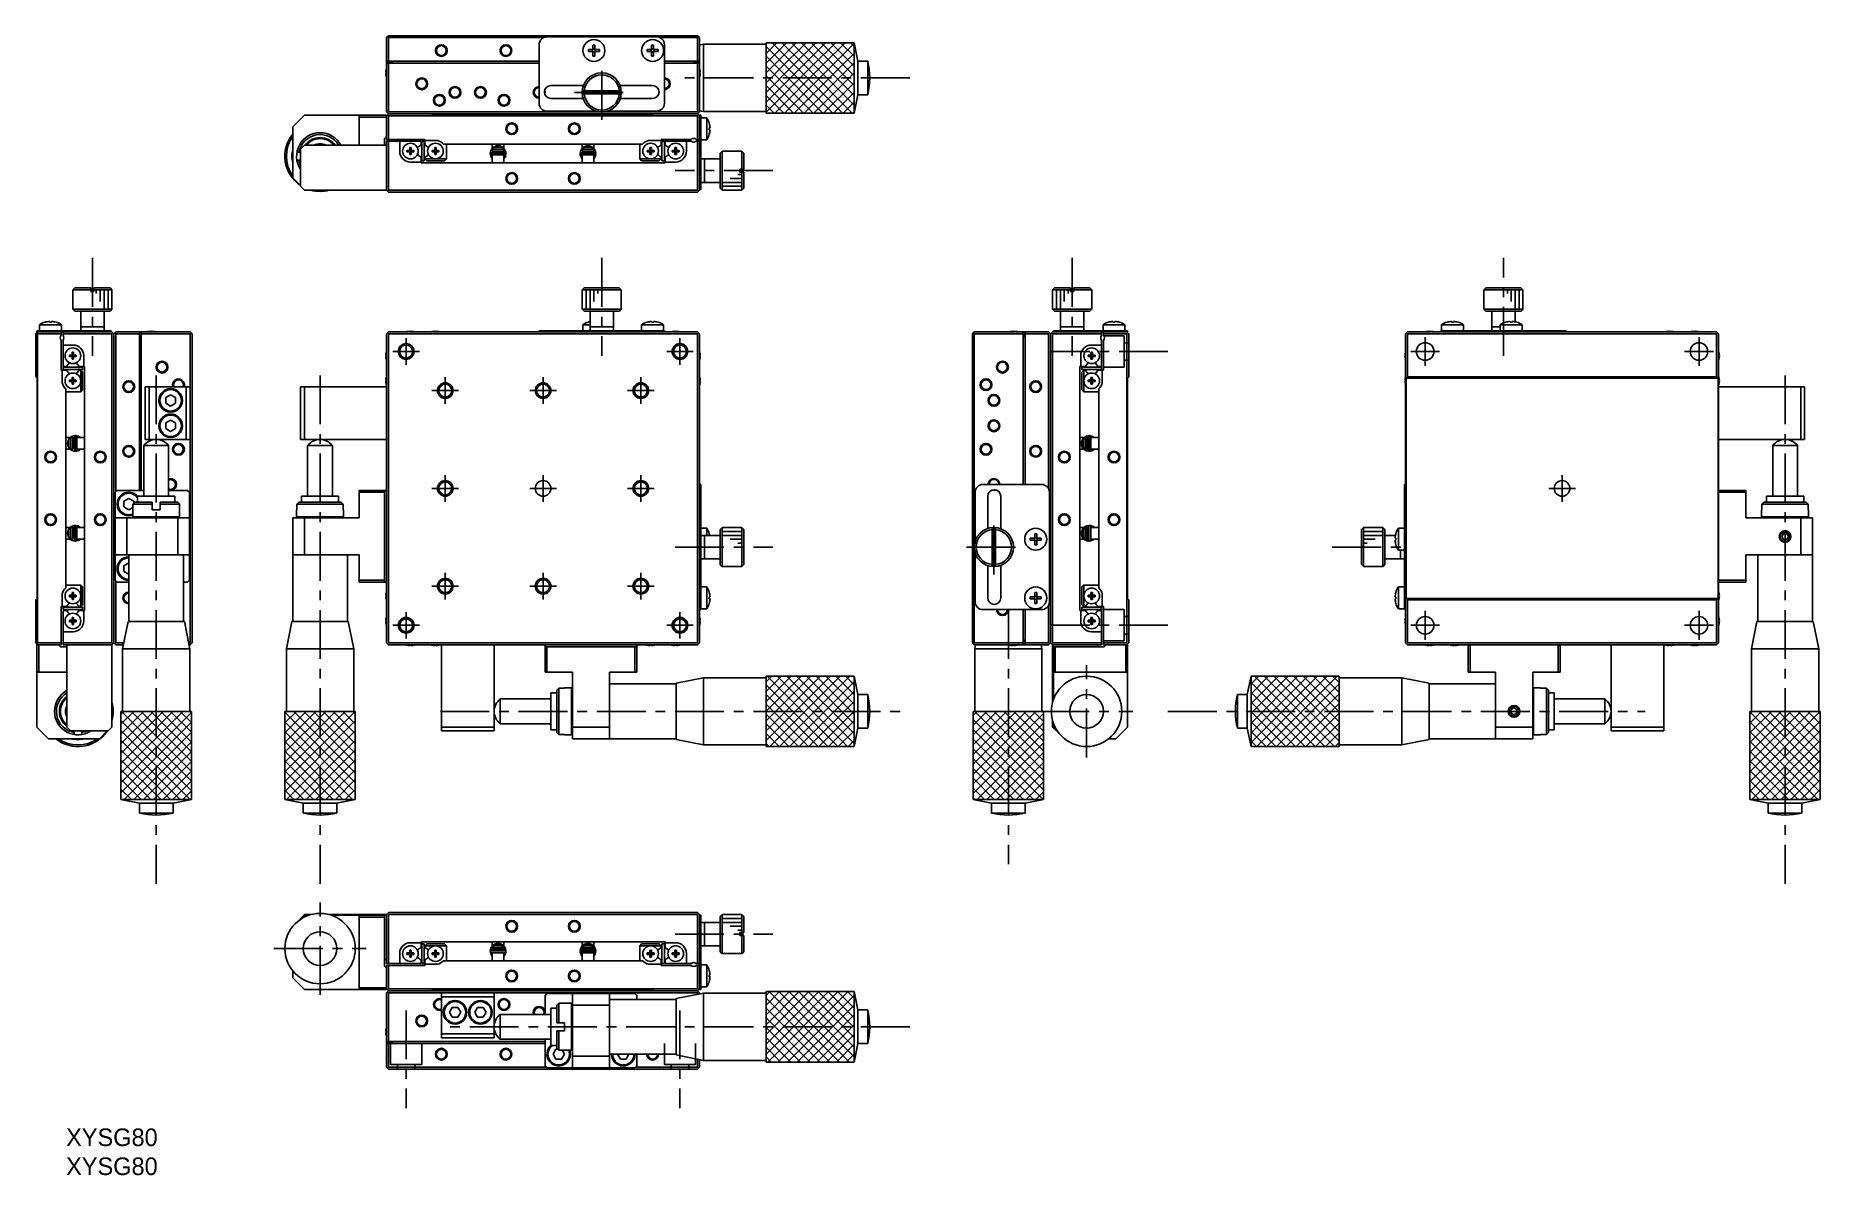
# Model space of a CAD drawing. Extents: x -54 to 403, y -3 to 289.
import ezdxf

# ---------------------------------------------------------------- set-up
doc = ezdxf.new("R2010")
doc.units = 0
doc.header["$LTSCALE"] = 10
doc.linetypes.add('CENTER', pattern=[2, 1.25, -0.25, 0.25, -0.25])
doc.linetypes.add('DASHED', pattern=[3.5, 2, -1.5])
doc.layers.get('0').update_dxf_attribs({"linetype": 'CONTINUOUS'})
doc.layers.add('CENTER', color=1, linetype='CENTER')
doc.styles.get("Standard").update_dxf_attribs({"font": 'FGP教科書体NT-M'})

msp = doc.modelspace()

# ---------------------------------------------------------------- texts
at = {"color": 7}
for p in [(-45.862877, 4.821306), (-45.862877, -2.584483)]:
    msp.add_text('XYSG80', height=4.5, dxfattribs=at).set_placement(p)

# ---------------------------------------------------------------- linework, layer by layer
at = {"color": 7, "linetype": 'CONTINUOUS'}
for p, q in [((36.057847, 288.193672), (36.557847, 288.693672)), ((36.057847, 269.193672), (36.057847, 288.193672)), ((36.557847, 288.193672), (36.307847, 288.443672)), ((36.557847, 288.693672), (115.557847, 288.693672)), ((76.186067, 288.193672), (36.557847, 288.193672)), ((36.557847, 288.193672), (36.557847, 282.193672)), ((105.057847, 288.393672), (77.057847, 288.393672)), ((115.557847, 288.193672), (105.929627, 288.193672)), ((115.557847, 288.693672), (116.057847, 288.193672)), ((115.807847, 288.443672), (115.557847, 288.193672)), ((115.557847, 282.193672), (115.557847, 288.193672)), ((116.057847, 269.193672), (116.057847, 288.193672)), ((75.057847, 286.393672), (75.057847, 271.393672)), ((87.658708, 284.633672), (87.658708, 285.153672)), ((87.658708, 285.153672), (88.797847, 285.153672)), ((88.797847, 284.633672), (87.658708, 284.633672)), ((88.728405, 284.633672), (88.728405, 285.153672)), ((88.797847, 286.292812), (89.317847, 286.292812)), ((88.797847, 285.153672), (88.797847, 286.292812)), ((88.797847, 285.223114), (89.317847, 285.223114)), ((88.797847, 283.494533), (88.797847, 284.633672)), ((89.317847, 284.564231), (88.797847, 284.564231)), ((89.317847, 283.494533), (88.797847, 283.494533)), ((89.317847, 286.292812), (89.317847, 285.153672)), ((89.317847, 285.153672), (90.456986, 285.153672)), ((89.317847, 284.633672), (89.317847, 283.494533)), ((90.456986, 284.633672), (89.317847, 284.633672)), ((89.387289, 285.153672), (89.387289, 284.633672)), ((90.456986, 285.153672), (90.456986, 284.633672)), ((102.658708, 284.633672), (102.658708, 285.153672)), ((102.658708, 285.153672), (103.797847, 285.153672)), ((103.797847, 284.633672), (102.658708, 284.633672)), ((103.728405, 284.633672), (103.728405, 285.153672)), ((103.797847, 286.292812), (104.317847, 286.292812)), ((103.797847, 285.153672), (103.797847, 286.292812)), ((103.797847, 285.223114), (104.317847, 285.223114)), ((103.797847, 283.494533), (103.797847, 284.633672)), ((104.317847, 284.564231), (103.797847, 284.564231)), ((104.317847, 283.494533), (103.797847, 283.494533)), ((104.317847, 286.292812), (104.317847, 285.153672)), ((104.317847, 285.153672), (105.456986, 285.153672)), ((104.317847, 284.633672), (104.317847, 283.494533)), ((105.456986, 284.633672), (104.317847, 284.633672)), ((104.387289, 285.153672), (104.387289, 284.633672)), ((105.456986, 285.153672), (105.456986, 284.633672)), ((107.057847, 286.393672), (107.057847, 271.393672)), ((117.057847, 286.493672), (116.057847, 286.293672)), ((117.057847, 269.293672), (117.057847, 286.493672)), ((133.057847, 286.493672), (117.057847, 286.493672)), ((133.057847, 268.893672), (133.057847, 286.893672)), ((155.557847, 286.893672), (133.057847, 286.893672)), ((133.057847, 286.893672), (133.057847, 268.893672)), ((156.557847, 282.193672), (155.557847, 286.893672)), ((155.557847, 268.893672), (155.557847, 286.893672)), ((35.867988, 279.373672), (35.988325, 279.373672)), ((35.988325, 279.013672), (35.867988, 279.013672)), ((35.983703, 280.082288), (35.988325, 280.080034)), ((35.988325, 278.307311), (35.983703, 278.305057)), ((35.988325, 279.373672), (35.988325, 279.013672)), ((75.057847, 282.193672), (36.057847, 282.193672)), ((36.057847, 281.893672), (37.457847, 281.893672)), ((36.057847, 281.693672), (75.057847, 281.693672)), ((36.557847, 281.693672), (36.557847, 269.193672)), ((37.457847, 281.693672), (37.457847, 281.893672)), ((116.057847, 282.193672), (107.057847, 282.193672)), ((116.057847, 281.693672), (107.057847, 281.693672)), ((116.057847, 281.893672), (114.657847, 281.893672)), ((114.657847, 281.693672), (114.657847, 281.893672)), ((115.557847, 269.193672), (115.557847, 281.693672)), ((116.127369, 280.080034), (116.131991, 280.082288)), ((116.127369, 279.373672), (116.247706, 279.373672)), ((116.127369, 279.013672), (116.127369, 279.373672)), ((116.247706, 279.013672), (116.127369, 279.013672)), ((116.131991, 278.305057), (116.127369, 278.307311)), ((159.057847, 282.193672), (156.557847, 282.193672)), ((156.557847, 273.593672), (156.557847, 282.193672)), ((159.057847, 282.193672), (159.057847, 273.593672)), ((78.057847, 275.943672), (86.374099, 275.943672)), ((96.041821, 274.593672), (86.073873, 274.593672)), ((86.073873, 273.793672), (96.041821, 273.793672)), ((95.741596, 275.943672), (104.057847, 275.943672)), ((155.557847, 268.893672), (155.557847, 277.893672)), ((36.557847, 268.693672), (36.057847, 269.193672)), ((36.557847, 269.193672), (36.307847, 268.943672)), ((36.557847, 269.193672), (115.557847, 269.193672)), ((77.057847, 269.393672), (89.657847, 269.393672)), ((86.304164, 272.643672), (78.057847, 272.643672)), ((92.457847, 269.393672), (105.057847, 269.393672)), ((104.057847, 272.643672), (95.81153, 272.643672)), ((115.807847, 268.943672), (115.557847, 269.193672)), ((116.057847, 269.193672), (115.557847, 268.693672)), ((116.057847, 269.493672), (117.057847, 269.293672)), ((117.057847, 269.293672), (133.057847, 269.293672)), ((155.557847, 268.893672), (156.557847, 273.593672)), ((156.557847, 273.593672), (159.057847, 273.593672)), ((15.057847, 268.393672), (12.057847, 265.393672)), ((12.057847, 252.393672), (12.057847, 265.393672)), ((15.057847, 268.393672), (36.057847, 268.393672)), ((29.057847, 260.693672), (29.057847, 268.393672)), ((36.057847, 267.893672), (29.057847, 267.893672)), ((36.557847, 268.693672), (36.057847, 268.193672)), ((36.057847, 262.193672), (36.057847, 268.393672)), ((36.307847, 268.443672), (36.557847, 268.193672)), ((115.557847, 268.693672), (36.557847, 268.693672)), ((36.557847, 268.193672), (36.557847, 262.193672)), ((115.557847, 268.193672), (36.557847, 268.193672)), ((47.907847, 268.343672), (47.557847, 268.693672)), ((104.207847, 268.343672), (47.907847, 268.343672)), ((104.557847, 268.693672), (104.207847, 268.343672)), ((116.057847, 268.193672), (115.557847, 268.693672)), ((115.557847, 268.193672), (115.807847, 268.443672)), ((115.557847, 262.193672), (115.557847, 268.193672)), ((116.057847, 268.393672), (116.357847, 268.393672)), ((116.057847, 268.393672), (116.057847, 249.193672)), ((116.357847, 268.393672), (116.357847, 249.393672)), ((117.90031, 267.693672), (116.357847, 267.693672)), ((117.90031, 267.693672), (117.90031, 262.093672)), ((118.551052, 266.292812), (118.55722, 266.29582)), ((118.551052, 264.633672), (118.551052, 265.153672)), ((118.551052, 265.153672), (118.744309, 265.153672)), ((118.744309, 264.633672), (118.551052, 264.633672)), ((133.057847, 268.893672), (155.557847, 268.893672)), ((15.057847, 260.693672), (14.057847, 259.693672)), ((36.057847, 260.693672), (15.057847, 260.693672)), ((35.557847, 262.393672), (36.057847, 262.893672)), ((35.557847, 260.693672), (35.557847, 262.393672)), ((45.857847, 262.193672), (36.057847, 262.193672)), ((36.057847, 249.193672), (36.057847, 261.693672)), ((36.057847, 261.693672), (44.857847, 261.693672)), ((36.557847, 261.693672), (36.557847, 249.193672)), ((39.407847, 259.143672), (39.407847, 261.693672)), ((41.977847, 260.080034), (42.337847, 260.080034)), ((41.977847, 259.373672), (41.977847, 260.080034)), ((42.337847, 260.080034), (42.337847, 259.373672)), ((44.857847, 260.738084), (44.564097, 260.568488)), ((44.857847, 261.693672), (44.857847, 260.738084)), ((45.657847, 261.693672), (45.057847, 261.693672)), ((45.057847, 261.693672), (45.057847, 256.693672)), ((45.657847, 261.693672), (45.657847, 256.693672)), ((45.857847, 260.738084), (45.857847, 262.193672)), ((45.857847, 261.893672), (49.079862, 261.893672)), ((46.151597, 260.568488), (45.857847, 260.738084)), ((48.377847, 260.080034), (48.737847, 260.080034)), ((48.377847, 259.373672), (48.377847, 260.080034)), ((48.737847, 260.080034), (48.737847, 259.373672)), ((50.636909, 260.993672), (101.478785, 260.993672)), ((51.357847, 260.993672), (51.357847, 257.193672)), ((63.057847, 260.993672), (63.057847, 259.846212)), ((63.112164, 259.693672), (63.641332, 260.193672)), ((63.641332, 260.193672), (65.474362, 260.193672)), ((65.474362, 260.193672), (66.00353, 259.693672)), ((66.057847, 259.890133), (66.057847, 260.993672)), ((86.057847, 260.993672), (86.057847, 259.880291)), ((86.112164, 259.693672), (86.641332, 260.193672)), ((86.641332, 260.193672), (88.474362, 260.193672)), ((88.474362, 260.193672), (89.00353, 259.693672)), ((89.057847, 259.839057), (89.057847, 260.993672)), ((100.757847, 260.993672), (100.757847, 257.193672)), ((106.257847, 261.893672), (103.035832, 261.893672)), ((103.377847, 260.080034), (103.737847, 260.080034)), ((103.377847, 259.373672), (103.377847, 260.080034)), ((103.737847, 260.080034), (103.737847, 259.373672)), ((105.964097, 260.568488), (106.257847, 260.738084)), ((106.257847, 262.193672), (113.896409, 262.193672)), ((106.257847, 260.738084), (106.257847, 262.193672)), ((106.457847, 261.693672), (106.457847, 256.693672)), ((106.457847, 261.693672), (107.057847, 261.693672)), ((107.057847, 261.693672), (107.057847, 256.693672)), ((107.257847, 261.693672), (107.257847, 260.738084)), ((113.957847, 261.693672), (107.257847, 261.693672)), ((107.257847, 260.738084), (107.551597, 260.568488)), ((109.777847, 260.080034), (110.137847, 260.080034)), ((109.777847, 259.373672), (109.777847, 260.080034)), ((110.137847, 260.080034), (110.137847, 259.373672)), ((112.707847, 259.143672), (112.707847, 261.693672)), ((115.157847, 261.693672), (116.057847, 261.693672)), ((116.057847, 262.193672), (115.219285, 262.193672)), ((115.557847, 249.193672), (115.557847, 261.693672)), ((116.357847, 262.093672), (117.90031, 262.093672)), ((118.55722, 263.491525), (118.551052, 263.494533)), ((14.057847, 258.893672), (13.141767, 258.893672)), ((13.141767, 256.893672), (14.057847, 256.893672)), ((14.057847, 259.693672), (14.057847, 250.193672)), ((41.271486, 259.373672), (41.977847, 259.373672)), ((41.271486, 259.013672), (41.271486, 259.373672)), ((41.271486, 259.013672), (41.977847, 259.013672)), ((41.988219, 259.3633), (41.977847, 259.373672)), ((41.988219, 259.024045), (41.977847, 259.013672)), ((41.977847, 258.307311), (41.977847, 259.013672)), ((42.337847, 258.307311), (41.977847, 258.307311)), ((41.988219, 259.3633), (42.327475, 259.3633)), ((41.988219, 259.024045), (41.988219, 259.3633)), ((42.327475, 259.024045), (41.988219, 259.024045)), ((44.857847, 256.393672), (42.157847, 256.393672)), ((42.327475, 259.3633), (42.337847, 259.373672)), ((42.327475, 259.3633), (42.327475, 259.024045)), ((42.327475, 259.024045), (42.337847, 259.013672)), ((42.337847, 259.373672), (43.044209, 259.373672)), ((42.337847, 259.013672), (42.337847, 258.307311)), ((43.044209, 259.013672), (42.337847, 259.013672)), ((43.044209, 259.373672), (43.044209, 259.013672)), ((44.564097, 257.818857), (44.857847, 257.64926)), ((44.857847, 257.64926), (44.857847, 256.193672)), ((107.257847, 256.193672), (44.857847, 256.193672)), ((45.057847, 256.693672), (45.657847, 256.693672)), ((45.857847, 257.64926), (46.151597, 257.818857)), ((45.857847, 257.193672), (45.857847, 257.64926)), ((46.357847, 256.693672), (45.857847, 257.193672)), ((45.857847, 257.193672), (51.357847, 257.193672)), ((50.857847, 256.693672), (46.357847, 256.693672)), ((47.671486, 259.373672), (48.377847, 259.373672)), ((47.671486, 259.013672), (47.671486, 259.373672)), ((47.671486, 259.013672), (48.377847, 259.013672)), ((48.388219, 259.3633), (48.377847, 259.373672)), ((48.388219, 259.024045), (48.377847, 259.013672)), ((48.377847, 258.307311), (48.377847, 259.013672)), ((48.737847, 258.307311), (48.377847, 258.307311)), ((48.388219, 259.3633), (48.727475, 259.3633)), ((48.388219, 259.024045), (48.388219, 259.3633)), ((48.727475, 259.024045), (48.388219, 259.024045)), ((48.727475, 259.3633), (48.737847, 259.373672)), ((48.727475, 259.3633), (48.727475, 259.024045)), ((48.727475, 259.024045), (48.737847, 259.013672)), ((48.737847, 259.373672), (49.444209, 259.373672)), ((48.737847, 259.013672), (48.737847, 258.307311)), ((49.444209, 259.013672), (48.737847, 259.013672)), ((49.444209, 259.373672), (49.444209, 259.013672)), ((51.357847, 257.193672), (50.857847, 256.693672)), ((62.709994, 257.835016), (62.732111, 257.776429)), ((62.732169, 257.779997), (62.731815, 257.77786)), ((62.731815, 257.77786), (62.73259, 257.778179)), ((62.732111, 257.776429), (62.731815, 257.77786)), ((62.733128, 257.776685), (62.746084, 257.74643)), ((66.352218, 258.773167), (62.802218, 258.773167)), ((62.802218, 258.323167), (66.352218, 258.323167)), ((63.067385, 258.193659), (63.0426, 258.323149)), ((63.057847, 259.693672), (63.057847, 259.193672)), ((66.057847, 259.693672), (63.057847, 259.693672)), ((63.057847, 259.193672), (66.057847, 259.193672)), ((66.057847, 258.193672), (63.057847, 258.193672)), ((63.057847, 258.193672), (63.057847, 256.193672)), ((63.09195, 258.993672), (63.557847, 258.993672)), ((63.16707, 258.193713), (63.40177, 258.323167)), ((63.557847, 259.193672), (63.557847, 258.773167)), ((63.557847, 258.323167), (63.557847, 258.193672)), ((65.557847, 258.773167), (65.557847, 259.193672)), ((65.557847, 258.993672), (66.057847, 258.993672)), ((65.557847, 258.193672), (65.557847, 258.323167)), ((65.752666, 258.323167), (65.987372, 258.193703)), ((65.9872, 259.193723), (66.111823, 258.773219)), ((66.417549, 257.767763), (66.057817, 257.896581)), ((66.057847, 259.193672), (66.057847, 259.693672)), ((66.057847, 258.993672), (66.057847, 259.008169)), ((66.057847, 256.193672), (66.057847, 258.193672)), ((66.070218, 257.900046), (66.057847, 257.907076)), ((66.058, 257.205695), (66.421398, 257.776901)), ((66.08367, 257.892739), (66.070218, 257.900046)), ((66.098102, 257.885212), (66.08367, 257.892739)), ((66.113406, 257.877521), (66.098102, 257.885212)), ((66.129468, 257.869723), (66.113406, 257.877521)), ((66.146168, 257.861875), (66.129468, 257.869723)), ((66.163381, 257.854038), (66.146168, 257.861875)), ((66.180978, 257.84627), (66.163381, 257.854038)), ((66.198827, 257.838628), (66.180978, 257.84627)), ((66.216796, 257.831171), (66.198827, 257.838628)), ((66.234749, 257.823952), (66.216796, 257.831171)), ((66.252552, 257.817028), (66.234749, 257.823952)), ((66.270073, 257.810449), (66.252552, 257.817028)), ((66.287179, 257.804265), (66.270073, 257.810449)), ((66.303744, 257.798521), (66.287179, 257.804265)), ((66.319643, 257.793262), (66.303744, 257.798521)), ((66.334758, 257.788526), (66.319643, 257.793262)), ((66.348975, 257.784348), (66.334758, 257.788526)), ((66.362188, 257.78076), (66.348975, 257.784348)), ((66.374298, 257.777789), (66.362188, 257.78076)), ((66.385214, 257.775457), (66.374298, 257.777789)), ((66.394856, 257.773781), (66.385214, 257.775457)), ((66.403151, 257.772775), (66.394856, 257.773781)), ((66.403117, 257.734573), (66.575751, 258.519526)), ((66.410036, 257.772444), (66.403151, 257.772775)), ((66.415461, 257.772793), (66.410036, 257.772444)), ((66.419384, 257.773818), (66.415461, 257.772793)), ((66.418159, 257.771264), (66.417549, 257.767763)), ((66.421777, 257.775511), (66.419384, 257.773818)), ((66.421068, 258.331923), (66.42029, 258.333754)), ((66.434195, 258.298622), (66.421068, 258.331923)), ((66.422622, 257.77786), (66.421777, 257.775511)), ((66.422325, 257.776429), (66.434662, 257.808016)), ((66.445641, 258.264718), (66.434195, 258.298622)), ((66.434662, 257.808016), (66.446048, 257.841948)), ((66.455378, 258.230296), (66.445641, 258.264718)), ((66.446048, 257.841948), (66.455723, 257.876397)), ((66.463384, 258.195439), (66.455378, 258.230296)), ((66.455723, 257.876397), (66.463664, 257.911276)), ((66.469639, 258.160232), (66.463384, 258.195439)), ((66.463664, 257.911276), (66.469851, 257.9465)), ((66.474129, 258.124762), (66.469639, 258.160232)), ((66.469851, 257.9465), (66.47427, 257.981983)), ((66.476841, 258.089115), (66.474129, 258.124762)), ((66.47427, 257.981983), (66.476912, 258.017638)), ((66.477769, 258.053378), (66.476841, 258.089115)), ((66.476912, 258.017638), (66.477769, 258.053378)), ((85.67231, 257.825788), (85.694427, 257.7672)), ((85.694485, 257.770769), (85.694131, 257.768632)), ((85.694131, 257.768632), (85.694907, 257.76895)), ((85.694427, 257.7672), (85.694131, 257.768632)), ((85.695444, 257.767457), (85.7084, 257.737201)), ((89.314534, 258.763938), (85.764534, 258.763938)), ((85.764534, 258.313938), (89.314534, 258.313938)), ((86.028572, 258.189245), (86.004916, 258.31392)), ((86.057473, 258.082438), (86.028572, 258.189245)), ((86.057847, 259.693672), (86.057847, 259.193672)), ((89.057847, 259.693672), (86.057847, 259.693672)), ((86.057847, 259.193672), (89.057847, 259.193672)), ((86.057847, 258.993672), (86.557847, 258.993672)), ((89.057847, 258.193672), (86.057847, 258.193672)), ((86.057847, 258.193672), (86.057847, 256.193672)), ((86.135394, 258.193717), (86.364086, 258.313938)), ((86.557847, 259.193672), (86.557847, 258.763938)), ((86.557847, 258.313938), (86.557847, 258.193672)), ((88.557847, 258.763938), (88.557847, 259.193672)), ((88.557847, 258.993672), (89.022394, 258.993672)), ((88.557847, 258.193672), (88.557847, 258.313938)), ((88.714983, 258.313938), (88.9437, 258.19368)), ((88.945268, 259.19371), (89.074139, 258.76399)), ((89.379866, 257.758534), (89.057835, 257.866896)), ((89.057847, 259.193672), (89.057847, 259.693672)), ((89.057847, 256.193672), (89.057847, 258.193672)), ((89.071106, 257.870584), (89.057847, 257.877304)), ((89.058016, 257.239318), (89.383715, 257.767673)), ((89.084975, 257.863769), (89.071106, 257.870584)), ((89.099374, 257.856897), (89.084975, 257.863769)), ((89.11422, 257.850008), (89.099374, 257.856897)), ((89.129429, 257.843143), (89.11422, 257.850008)), ((89.144911, 257.83634), (89.129429, 257.843143)), ((89.160579, 257.829638), (89.144911, 257.83634)), ((89.176342, 257.823077), (89.160579, 257.829638)), ((89.192108, 257.816694), (89.176342, 257.823077)), ((89.207788, 257.810525), (89.192108, 257.816694)), ((89.223291, 257.804607), (89.207788, 257.810525)), ((89.238528, 257.798973), (89.223291, 257.804607)), ((89.253411, 257.793656), (89.238528, 257.798973)), ((89.267854, 257.788687), (89.253411, 257.793656)), ((89.281774, 257.784093), (89.267854, 257.788687)), ((89.295091, 257.779903), (89.281774, 257.784093)), ((89.307728, 257.776138), (89.295091, 257.779903)), ((89.319612, 257.772823), (89.307728, 257.776138)), ((89.330676, 257.769974), (89.319612, 257.772823)), ((89.340855, 257.76761), (89.330676, 257.769974)), ((89.35009, 257.765743), (89.340855, 257.76761)), ((89.358329, 257.764384), (89.35009, 257.765743)), ((89.365524, 257.763541), (89.358329, 257.764384)), ((89.365434, 257.725344), (89.380014, 257.758894)), ((89.371634, 257.763219), (89.365524, 257.763541)), ((89.376623, 257.76342), (89.371634, 257.763219)), ((89.380463, 257.764142), (89.376623, 257.76342)), ((89.380014, 257.758894), (89.538067, 258.510298)), ((89.383131, 257.765382), (89.380463, 257.764142)), ((89.383385, 258.322694), (89.382607, 258.324525)), ((89.384612, 257.767132), (89.383131, 257.765382)), ((89.396511, 258.289393), (89.383385, 258.322694)), ((89.384642, 257.7672), (89.396979, 257.798787)), ((89.407957, 258.25549), (89.396511, 258.289393)), ((89.396979, 257.798787), (89.408365, 257.832719)), ((89.417695, 258.221068), (89.407957, 258.25549)), ((89.408365, 257.832719), (89.418039, 257.867168)), ((89.425701, 258.18621), (89.417695, 258.221068)), ((89.418039, 257.867168), (89.42598, 257.902047)), ((89.431956, 258.151004), (89.425701, 258.18621)), ((89.42598, 257.902047), (89.432167, 257.937272)), ((89.436445, 258.115534), (89.431956, 258.151004)), ((89.432167, 257.937272), (89.436587, 257.972755)), ((89.439157, 258.079886), (89.436445, 258.115534)), ((89.436587, 257.972755), (89.439228, 258.00841)), ((89.440086, 258.044149), (89.439157, 258.079886)), ((89.439228, 258.00841), (89.440086, 258.044149)), ((101.257847, 256.693672), (100.757847, 257.193672)), ((100.757847, 257.193672), (106.257847, 257.193672)), ((105.757847, 256.693672), (101.257847, 256.693672)), ((102.671486, 259.373672), (103.377847, 259.373672)), ((102.671486, 259.013672), (102.671486, 259.373672)), ((102.671486, 259.013672), (103.377847, 259.013672)), ((103.388219, 259.3633), (103.377847, 259.373672)), ((103.388219, 259.024045), (103.377847, 259.013672)), ((103.377847, 258.307311), (103.377847, 259.013672)), ((103.737847, 258.307311), (103.377847, 258.307311)), ((103.388219, 259.3633), (103.727475, 259.3633)), ((103.388219, 259.024045), (103.388219, 259.3633)), ((103.727475, 259.024045), (103.388219, 259.024045)), ((103.727475, 259.3633), (103.737847, 259.373672)), ((103.727475, 259.3633), (103.727475, 259.024045)), ((103.727475, 259.024045), (103.737847, 259.013672)), ((103.737847, 259.373672), (104.444209, 259.373672)), ((103.737847, 259.013672), (103.737847, 258.307311)), ((104.444209, 259.013672), (103.737847, 259.013672)), ((104.444209, 259.373672), (104.444209, 259.013672)), ((106.257847, 257.193672), (105.757847, 256.693672)), ((106.257847, 257.64926), (105.964097, 257.818857)), ((106.257847, 257.193672), (106.257847, 257.64926)), ((107.057847, 256.693672), (106.457847, 256.693672)), ((107.551597, 257.818857), (107.257847, 257.64926)), ((107.257847, 257.64926), (107.257847, 256.193672)), ((107.257847, 256.393672), (109.957847, 256.393672)), ((109.071486, 259.373672), (109.777847, 259.373672)), ((109.071486, 259.013672), (109.071486, 259.373672)), ((109.071486, 259.013672), (109.777847, 259.013672)), ((109.788219, 259.3633), (109.777847, 259.373672)), ((109.788219, 259.024045), (109.777847, 259.013672)), ((109.777847, 258.307311), (109.777847, 259.013672)), ((110.137847, 258.307311), (109.777847, 258.307311)), ((109.788219, 259.3633), (110.127475, 259.3633)), ((109.788219, 259.024045), (109.788219, 259.3633)), ((110.127475, 259.024045), (109.788219, 259.024045)), ((110.127475, 259.3633), (110.137847, 259.373672)), ((110.127475, 259.3633), (110.127475, 259.024045)), ((110.127475, 259.024045), (110.137847, 259.013672)), ((110.137847, 259.373672), (110.844209, 259.373672)), ((110.137847, 259.013672), (110.137847, 258.307311)), ((110.844209, 259.013672), (110.137847, 259.013672)), ((110.844209, 259.373672), (110.844209, 259.013672)), ((121.357847, 257.193672), (116.357847, 257.193672)), ((117.357847, 251.193672), (117.357847, 257.193672)), ((121.857847, 259.193672), (121.357847, 258.693672)), ((121.357847, 249.693672), (121.357847, 258.693672)), ((126.857847, 259.193672), (121.857847, 259.193672)), ((121.857847, 259.193672), (121.857847, 249.193672)), ((126.857847, 254.593672), (126.857847, 259.193672)), ((127.357847, 258.693672), (126.857847, 259.193672)), ((127.357847, 258.693672), (127.357847, 254.593672)), ((12.057847, 252.393672), (14.057847, 250.393672)), ((116.357847, 251.193672), (121.357847, 251.193672)), ((126.357847, 254.593672), (126.357847, 253.793672)), ((126.357847, 254.593672), (127.357847, 254.593672)), ((126.357847, 253.793672), (127.357847, 253.793672)), ((126.857847, 249.193672), (126.857847, 253.793672)), ((127.357847, 253.793672), (127.357847, 249.693672)), ((14.057847, 250.193672), (15.057847, 249.193672)), ((15.057847, 249.193672), (36.057847, 249.193672)), ((36.557847, 248.693672), (36.057847, 249.193672)), ((36.557847, 249.193672), (36.307847, 248.943672)), ((36.557847, 249.193672), (115.557847, 249.193672)), ((115.557847, 248.693672), (36.557847, 248.693672)), ((115.807847, 248.943672), (115.557847, 249.193672)), ((116.057847, 249.193672), (115.557847, 248.693672)), ((116.357847, 249.393672), (116.057847, 249.393672)), ((121.357847, 249.693672), (121.857847, 249.193672)), ((121.857847, 249.193672), (126.857847, 249.193672)), ((126.857847, 249.193672), (127.357847, 249.693672)), ((-43.634004, 224.260165), (-44.134004, 223.760165)), ((-39.534004, 223.760165), (-44.134004, 223.760165)), ((-44.134004, 223.760165), (-44.134004, 218.760165)), ((-43.634004, 224.260165), (-39.534004, 224.260165)), ((-39.534004, 223.260165), (-39.534004, 224.260165)), ((-38.734004, 224.260165), (-34.634004, 224.260165)), ((-38.734004, 223.260165), (-38.734004, 224.260165)), ((-34.134004, 223.760165), (-38.734004, 223.760165)), ((-34.134004, 223.760165), (-34.634004, 224.260165)), ((-34.134004, 218.760165), (-34.134004, 223.760165)), ((86.073873, 223.760165), (86.57566, 224.260165)), ((86.073873, 223.260165), (86.073873, 223.760165)), ((96.041821, 223.760165), (86.073873, 223.760165)), ((86.57566, 224.260165), (95.540034, 224.260165)), ((95.540034, 224.260165), (96.041821, 223.760165)), ((96.041821, 223.760165), (96.041821, 223.260165)), ((206.791369, 224.260165), (206.291369, 223.760165)), ((210.891369, 223.760165), (206.291369, 223.760165)), ((206.291369, 223.760165), (206.291369, 218.760165)), ((206.791369, 224.260165), (210.891369, 224.260165)), ((210.891369, 223.260165), (210.891369, 224.260165)), ((211.691369, 224.260165), (215.791369, 224.260165)), ((211.691369, 223.260165), (211.691369, 224.260165)), ((216.291369, 223.760165), (211.691369, 223.760165)), ((216.291369, 223.760165), (215.791369, 224.260165)), ((216.291369, 218.760165), (216.291369, 223.760165)), ((316.557585, 223.760165), (317.059373, 224.260165)), ((316.557585, 223.260165), (316.557585, 223.760165)), ((326.525534, 223.760165), (316.557585, 223.760165)), ((317.059373, 224.260165), (326.023747, 224.260165)), ((326.023747, 224.260165), (326.525534, 223.760165)), ((326.525534, 223.760165), (326.525534, 223.260165)), ((-39.534004, 223.260165), (-38.734004, 223.260165)), ((86.057847, 223.260165), (86.073873, 223.260165)), ((86.057847, 223.260165), (86.057847, 218.760165)), ((96.041821, 223.260165), (96.057847, 223.260165)), ((96.057847, 218.760165), (96.057847, 223.260165)), ((210.891369, 223.260165), (211.691369, 223.260165)), ((316.54156, 223.260165), (316.557585, 223.260165)), ((316.54156, 223.260165), (316.54156, 218.760165)), ((326.525534, 223.260165), (326.54156, 223.260165)), ((326.54156, 218.760165), (326.54156, 223.260165)), ((-52.634004, 214.802628), (-47.034004, 214.802628)), ((-52.634004, 214.802628), (-52.634004, 213.260165)), ((-51.233144, 215.453369), (-51.236152, 215.459538)), ((-50.094004, 215.453369), (-50.094004, 215.646626)), ((-49.574004, 215.453369), (-50.094004, 215.453369)), ((-49.574004, 215.646626), (-49.574004, 215.453369)), ((-48.431857, 215.459538), (-48.434865, 215.453369)), ((-47.034004, 213.260165), (-47.034004, 214.802628)), ((-44.134004, 218.760165), (-43.634004, 218.260165)), ((-44.134004, 218.760165), (-34.134004, 218.760165)), ((-34.634004, 218.260165), (-43.634004, 218.260165)), ((-42.134004, 218.260165), (-42.134004, 213.260165)), ((-36.134004, 213.260165), (-36.134004, 218.260165)), ((-34.634004, 218.260165), (-34.134004, 218.760165)), ((86.057847, 218.760165), (96.057847, 218.760165)), ((86.057847, 218.760165), (86.557847, 218.260165)), ((86.257847, 214.802628), (88.057847, 214.802628)), ((86.257847, 214.802628), (86.257847, 213.260165)), ((95.557847, 218.260165), (86.557847, 218.260165)), ((87.658708, 215.453369), (87.655699, 215.459538)), ((88.057847, 218.260165), (88.057847, 213.260165)), ((94.057847, 213.260165), (94.057847, 218.260165)), ((95.557847, 218.260165), (96.057847, 218.760165)), ((101.257847, 214.802628), (106.857847, 214.802628)), ((101.257847, 214.802628), (101.257847, 213.260165)), ((102.658708, 215.453369), (102.655699, 215.459538)), ((103.797847, 215.453369), (103.797847, 215.646626)), ((104.317847, 215.453369), (103.797847, 215.453369)), ((104.317847, 215.646626), (104.317847, 215.453369)), ((105.459995, 215.459538), (105.456986, 215.453369)), ((106.857847, 213.260165), (106.857847, 214.802628)), ((206.291369, 218.760165), (216.291369, 218.760165)), ((206.291369, 218.760165), (206.791369, 218.260165)), ((215.791369, 218.260165), (206.791369, 218.260165)), ((208.291369, 218.260165), (208.291369, 213.260165)), ((214.291369, 213.260165), (214.291369, 218.260165)), ((215.791369, 218.260165), (216.291369, 218.760165)), ((219.191369, 214.802628), (224.791369, 214.802628)), ((219.191369, 214.802628), (219.191369, 213.260165)), ((220.59223, 215.453369), (220.589222, 215.459538)), ((221.731369, 215.453369), (221.731369, 215.646626)), ((222.251369, 215.453369), (221.731369, 215.453369)), ((222.251369, 215.646626), (222.251369, 215.453369)), ((223.393517, 215.459538), (223.390508, 215.453369)), ((224.791369, 213.260165), (224.791369, 214.802628)), ((305.74156, 214.802628), (305.74156, 213.260165)), ((305.74156, 214.802628), (311.34156, 214.802628)), ((307.142421, 215.453369), (307.139412, 215.459538)), ((308.28156, 215.453369), (308.28156, 215.646626)), ((308.80156, 215.453369), (308.28156, 215.453369)), ((308.80156, 215.646626), (308.80156, 215.453369)), ((309.943707, 215.459538), (309.940699, 215.453369)), ((311.34156, 213.260165), (311.34156, 214.802628)), ((316.54156, 218.760165), (326.54156, 218.760165)), ((316.54156, 218.760165), (317.04156, 218.260165)), ((326.04156, 218.260165), (317.04156, 218.260165)), ((318.54156, 218.260165), (318.54156, 213.260165)), ((320.74156, 214.802628), (320.74156, 213.260165)), ((320.74156, 214.802628), (326.34156, 214.802628)), ((322.142421, 215.453369), (322.139412, 215.459538)), ((323.28156, 215.453369), (323.28156, 215.646626)), ((323.80156, 215.453369), (323.28156, 215.453369)), ((323.80156, 215.646626), (323.80156, 215.453369)), ((324.54156, 215.55224), (324.54156, 218.260165)), ((324.943707, 215.459538), (324.940699, 215.453369)), ((326.04156, 218.260165), (326.54156, 218.760165)), ((326.34156, 213.260165), (326.34156, 214.802628)), ((-53.134004, 212.960165), (-53.634004, 212.460165)), ((-53.634004, 201.460165), (-53.634004, 212.460165)), ((-53.134004, 212.460165), (-53.384004, 212.710165)), ((-53.334004, 212.960165), (-53.334004, 213.260165)), ((-53.334004, 213.260165), (-34.334004, 213.260165)), ((-53.334004, 212.960165), (-34.134004, 212.960165)), ((-53.134004, 212.460165), (-53.134004, 133.460165)), ((-47.134004, 212.460165), (-53.134004, 212.460165)), ((-47.134004, 212.960165), (-47.134004, 212.121602)), ((-47.134004, 203.160165), (-47.134004, 210.798727)), ((-46.634004, 212.960165), (-46.634004, 212.060165)), ((-34.134004, 212.460165), (-46.634004, 212.460165)), ((-46.634004, 210.860165), (-46.634004, 204.160165)), ((-36.134004, 214.260165), (-42.134004, 214.260165)), ((-34.334004, 213.260165), (-34.334004, 212.960165)), ((-33.634004, 212.460165), (-34.134004, 212.960165)), ((-33.884004, 212.710165), (-34.134004, 212.460165)), ((-34.134004, 133.460165), (-34.134004, 212.460165)), ((-33.634004, 212.460165), (-33.134004, 212.960165)), ((-33.634004, 212.460165), (-33.634004, 133.460165)), ((-33.384004, 212.710165), (-33.134004, 212.460165)), ((-14.134004, 212.960165), (-33.134004, 212.960165)), ((-33.134004, 212.460165), (-33.134004, 172.160165)), ((-27.134004, 212.460165), (-33.134004, 212.460165)), ((-27.134004, 212.960165), (-27.134004, 172.460165)), ((-26.834004, 212.960165), (-26.834004, 211.560165)), ((-26.634004, 211.560165), (-26.834004, 211.560165)), ((-26.634004, 172.460165), (-26.634004, 212.960165)), ((-14.134004, 212.460165), (-26.634004, 212.460165)), ((-25.020366, 213.029686), (-25.02262, 213.034309)), ((-24.314004, 213.029686), (-24.314004, 213.150023)), ((-23.954004, 213.029686), (-24.314004, 213.029686)), ((-23.954004, 213.150023), (-23.954004, 213.029686)), ((-23.245388, 213.034309), (-23.247643, 213.029686)), ((-14.134004, 212.960165), (-13.634004, 212.460165)), ((-13.884004, 212.710165), (-14.134004, 212.460165)), ((-14.134004, 133.460165), (-14.134004, 212.460165)), ((-13.634004, 212.460165), (-13.634004, 133.460165)), ((36.557847, 212.960165), (36.057847, 212.460165)), ((36.057847, 133.460165), (36.057847, 212.460165)), ((36.557847, 212.460165), (36.307847, 212.710165)), ((36.557847, 212.960165), (115.557847, 212.960165)), ((36.557847, 212.460165), (36.557847, 133.460165)), ((115.557847, 212.460165), (36.557847, 212.460165)), ((41.271486, 213.029686), (41.269231, 213.034309)), ((41.977847, 213.029686), (41.977847, 213.150023)), ((42.337847, 213.029686), (41.977847, 213.029686)), ((42.337847, 213.150023), (42.337847, 213.029686)), ((43.046463, 213.034309), (43.044209, 213.029686)), ((47.671486, 213.029686), (47.669231, 213.034309)), ((48.377847, 213.029686), (48.377847, 213.150023)), ((48.737847, 213.029686), (48.377847, 213.029686)), ((48.737847, 213.150023), (48.737847, 213.029686)), ((49.446463, 213.034309), (49.444209, 213.029686)), ((75.057847, 212.960165), (75.057847, 213.260165)), ((75.057847, 213.260165), (107.057847, 213.260165)), ((94.057847, 214.260165), (88.057847, 214.260165)), ((102.671486, 213.029686), (102.669231, 213.034309)), ((103.377847, 213.029686), (103.377847, 213.150023)), ((103.737847, 213.029686), (103.377847, 213.029686)), ((103.737847, 213.150023), (103.737847, 213.029686)), ((104.446463, 213.034309), (104.444209, 213.029686)), ((107.057847, 213.260165), (107.057847, 212.960165)), ((109.071486, 213.029686), (109.069231, 213.034309)), ((109.777847, 213.029686), (109.777847, 213.150023)), ((110.137847, 213.029686), (109.777847, 213.029686)), ((110.137847, 213.150023), (110.137847, 213.029686)), ((110.846463, 213.034309), (110.844209, 213.029686)), ((116.057847, 212.460165), (115.557847, 212.960165)), ((115.557847, 212.460165), (115.807847, 212.710165)), ((115.557847, 133.460165), (115.557847, 212.460165)), ((116.057847, 212.460165), (116.057847, 133.460165)), ((185.791369, 212.460165), (186.291369, 212.960165)), ((185.791369, 133.460165), (185.791369, 212.460165)), ((186.291369, 212.460165), (186.041369, 212.710165)), ((186.291369, 212.960165), (205.291369, 212.960165)), ((198.791369, 212.460165), (186.291369, 212.460165)), ((186.291369, 212.460165), (186.291369, 133.460165)), ((195.405008, 213.029686), (195.402753, 213.034309)), ((196.111369, 213.029686), (196.111369, 213.150023)), ((196.471369, 213.029686), (196.111369, 213.029686)), ((196.471369, 213.150023), (196.471369, 213.029686)), ((197.179985, 213.034309), (197.177731, 213.029686)), ((198.791369, 173.960165), (198.791369, 212.960165)), ((198.791369, 211.560165), (198.991369, 211.560165)), ((198.991369, 212.960165), (198.991369, 211.560165)), ((199.291369, 173.960165), (199.291369, 212.960165)), ((205.291369, 212.460165), (199.291369, 212.460165)), ((205.291369, 212.960165), (205.791369, 212.460165)), ((205.291369, 212.460165), (205.541369, 212.710165)), ((205.291369, 172.831944), (205.291369, 212.460165)), ((206.291369, 212.960165), (205.791369, 212.460165)), ((205.791369, 133.460165), (205.791369, 212.460165)), ((206.291369, 212.460165), (206.041369, 212.710165)), ((206.291369, 212.960165), (225.491369, 212.960165)), ((218.791369, 212.460165), (206.291369, 212.460165)), ((206.291369, 212.460165), (206.291369, 133.460165)), ((206.491369, 212.960165), (206.491369, 213.260165)), ((206.491369, 213.260165), (225.491369, 213.260165)), ((214.291369, 214.260165), (208.291369, 214.260165)), ((218.791369, 212.960165), (218.791369, 212.060165)), ((218.791369, 210.860165), (218.791369, 204.160165)), ((219.291369, 212.121602), (219.291369, 212.960165)), ((225.291369, 212.460165), (219.291369, 212.460165)), ((219.291369, 210.798727), (219.291369, 203.160165)), ((225.791369, 212.460165), (225.291369, 212.960165)), ((225.541369, 212.710165), (225.291369, 212.460165)), ((225.291369, 133.460165), (225.291369, 212.460165)), ((225.491369, 213.260165), (225.491369, 212.960165)), ((225.791369, 212.460165), (225.791369, 201.460165)), ((297.04156, 212.960165), (296.54156, 212.460165)), ((296.54156, 133.460165), (296.54156, 212.460165)), ((297.04156, 212.460165), (296.79156, 212.710165)), ((297.04156, 212.960165), (376.04156, 212.960165)), ((376.04156, 212.460165), (297.04156, 212.460165)), ((297.04156, 212.460165), (297.04156, 201.460165)), ((301.755198, 213.029686), (301.752944, 213.034309)), ((302.46156, 213.029686), (302.46156, 213.150023)), ((302.82156, 213.029686), (302.46156, 213.029686)), ((302.82156, 213.150023), (302.82156, 213.029686)), ((303.530176, 213.034309), (303.527921, 213.029686)), ((305.54156, 212.960165), (305.54156, 213.260165)), ((305.54156, 213.260165), (337.54156, 213.260165)), ((320.74156, 214.260165), (318.54156, 214.260165)), ((337.54156, 213.260165), (337.54156, 212.960165)), ((363.155198, 213.029686), (363.152944, 213.034309)), ((363.86156, 213.029686), (363.86156, 213.150023)), ((364.22156, 213.029686), (363.86156, 213.029686)), ((364.22156, 213.150023), (364.22156, 213.029686)), ((364.930176, 213.034309), (364.927921, 213.029686)), ((369.555198, 213.029686), (369.552944, 213.034309)), ((370.26156, 213.029686), (370.26156, 213.150023)), ((370.62156, 213.029686), (370.26156, 213.029686)), ((370.62156, 213.150023), (370.62156, 213.029686)), ((371.330176, 213.034309), (371.327921, 213.029686)), ((376.54156, 212.460165), (376.04156, 212.960165)), ((376.29156, 212.710165), (376.04156, 212.460165)), ((376.04156, 201.460165), (376.04156, 212.460165)), ((376.54156, 212.460165), (376.54156, 133.460165)), ((-44.084004, 209.610165), (-46.634004, 209.610165)), ((-45.020366, 207.040165), (-44.314004, 207.040165)), ((-45.020366, 206.680165), (-45.020366, 207.040165)), ((-44.314004, 206.680165), (-45.020366, 206.680165)), ((-44.314004, 207.746526), (-43.954004, 207.746526)), ((-44.314004, 207.040165), (-44.314004, 207.746526)), ((-44.303632, 207.029792), (-44.314004, 207.040165)), ((-44.303632, 206.690537), (-44.314004, 206.680165)), ((-44.314004, 205.973803), (-44.314004, 206.680165)), ((-43.954004, 205.973803), (-44.314004, 205.973803)), ((-44.303632, 206.690537), (-44.303632, 207.029792)), ((-44.303632, 207.029792), (-43.964377, 207.029792)), ((-43.964377, 206.690537), (-44.303632, 206.690537)), ((-43.964377, 207.029792), (-43.954004, 207.040165)), ((-43.964377, 207.029792), (-43.964377, 206.690537)), ((-43.964377, 206.690537), (-43.954004, 206.680165)), ((-43.954004, 207.746526), (-43.954004, 207.040165)), ((-43.954004, 207.040165), (-43.247643, 207.040165)), ((-43.247643, 206.680165), (-43.954004, 206.680165)), ((-43.954004, 205.973803), (-43.954004, 206.680165)), ((-43.247643, 207.040165), (-43.247643, 206.680165)), ((-41.334004, 204.160165), (-41.334004, 206.860165)), ((35.867988, 207.040165), (35.988325, 207.040165)), ((35.988325, 206.680165), (35.867988, 206.680165)), ((35.983703, 207.748781), (35.988325, 207.746526)), ((35.988325, 205.973803), (35.983703, 205.971549)), ((35.988325, 207.040165), (35.988325, 206.680165)), ((116.127369, 207.746526), (116.131991, 207.748781)), ((116.127369, 206.680165), (116.127369, 207.040165)), ((116.127369, 207.040165), (116.247706, 207.040165)), ((116.247706, 206.680165), (116.127369, 206.680165)), ((116.131991, 205.971549), (116.127369, 205.973803)), ((213.491369, 204.160165), (213.491369, 206.860165)), ((215.405008, 206.680165), (215.405008, 207.040165)), ((215.405008, 207.040165), (216.111369, 207.040165)), ((216.111369, 206.680165), (215.405008, 206.680165)), ((216.111369, 207.746526), (216.471369, 207.746526)), ((216.111369, 207.746526), (216.111369, 207.040165)), ((216.121741, 207.029792), (216.111369, 207.040165)), ((216.121741, 206.690537), (216.111369, 206.680165)), ((216.111369, 205.973803), (216.111369, 206.680165)), ((216.471369, 205.973803), (216.111369, 205.973803)), ((216.121741, 207.029792), (216.460997, 207.029792)), ((216.121741, 206.690537), (216.121741, 207.029792)), ((216.460997, 206.690537), (216.121741, 206.690537)), ((216.241369, 209.610165), (218.791369, 209.610165)), ((216.460997, 207.029792), (216.471369, 207.040165)), ((216.460997, 207.029792), (216.460997, 206.690537)), ((216.460997, 206.690537), (216.471369, 206.680165)), ((216.471369, 207.746526), (216.471369, 207.040165)), ((216.471369, 207.040165), (217.177731, 207.040165)), ((216.471369, 206.680165), (216.471369, 205.973803)), ((217.177731, 206.680165), (216.471369, 206.680165)), ((217.177731, 207.040165), (217.177731, 206.680165)), ((296.351701, 207.040165), (296.472038, 207.040165)), ((296.472038, 206.680165), (296.351701, 206.680165)), ((296.467416, 207.748781), (296.472038, 207.746526)), ((296.472038, 205.973803), (296.467416, 205.971549)), ((296.472038, 207.040165), (296.472038, 206.680165)), ((376.611081, 207.746526), (376.615704, 207.748781)), ((376.611081, 207.040165), (376.731419, 207.040165)), ((376.611081, 206.680165), (376.611081, 207.040165)), ((376.731419, 206.680165), (376.611081, 206.680165)), ((376.615704, 205.971549), (376.611081, 205.973803)), ((-53.634004, 201.460165), (-53.284004, 201.110165)), ((-53.284004, 201.110165), (-53.284004, 144.810165)), ((-45.678416, 203.160165), (-47.134004, 203.160165)), ((-46.834004, 203.160165), (-46.834004, 199.938149)), ((-46.634004, 204.160165), (-45.678416, 204.160165)), ((-46.634004, 203.360165), (-46.634004, 203.960165)), ((-46.634004, 203.960165), (-41.634004, 203.960165)), ((-46.634004, 203.360165), (-41.634004, 203.360165)), ((-45.678416, 204.160165), (-45.50882, 204.453915)), ((-45.50882, 202.866415), (-45.678416, 203.160165)), ((-44.314004, 201.346526), (-43.954004, 201.346526)), ((-44.314004, 200.640165), (-44.314004, 201.346526)), ((-43.954004, 201.346526), (-43.954004, 200.640165)), ((-42.759189, 204.453915), (-42.589592, 204.160165)), ((-42.589592, 203.160165), (-42.759189, 202.866415)), ((-42.589592, 204.160165), (-41.134004, 204.160165)), ((-42.134004, 203.160165), (-42.589592, 203.160165)), ((-42.134004, 203.160165), (-41.634004, 202.660165)), ((-42.134004, 197.660165), (-42.134004, 203.160165)), ((-41.634004, 203.960165), (-41.634004, 203.360165)), ((-41.634004, 202.660165), (-41.634004, 198.160165)), ((-41.134004, 204.160165), (-41.134004, 141.760165)), ((35.983703, 201.348781), (35.988325, 201.346526)), ((116.127369, 201.346526), (116.131991, 201.348781)), ((213.291369, 141.760165), (213.291369, 204.160165)), ((214.746957, 204.160165), (213.291369, 204.160165)), ((213.791369, 203.360165), (213.791369, 203.960165)), ((218.791369, 203.960165), (213.791369, 203.960165)), ((213.791369, 203.360163), (218.791369, 203.360163)), ((213.791369, 202.660165), (214.291369, 203.160165)), ((213.791369, 198.160165), (213.791369, 202.660165)), ((214.291369, 203.160165), (214.746957, 203.160165)), ((214.291369, 203.160165), (214.291369, 197.660165)), ((214.916554, 204.453915), (214.746957, 204.160165)), ((214.746957, 203.160165), (214.916554, 202.866415)), ((216.111369, 201.346526), (216.471369, 201.346526)), ((216.111369, 201.346526), (216.111369, 200.640165)), ((216.471369, 201.346526), (216.471369, 200.640165)), ((217.835781, 204.160165), (217.666185, 204.453915)), ((217.666185, 202.866415), (217.835781, 203.160165)), ((218.791369, 204.160165), (217.835781, 204.160165)), ((217.835781, 203.160165), (219.291369, 203.160165)), ((218.791369, 203.960165), (218.791369, 203.360165)), ((218.991369, 203.160165), (218.991369, 199.938149)), ((225.441369, 201.110165), (225.791369, 201.460165)), ((225.441369, 144.810165), (225.441369, 201.110165)), ((296.467416, 201.348781), (296.472038, 201.346526)), ((296.69156, 201.110165), (297.04156, 201.460165)), ((296.69156, 201.110165), (376.39156, 201.110165)), ((296.69156, 144.810165), (296.69156, 201.110165)), ((297.04156, 201.460165), (376.04156, 201.460165)), ((376.04156, 201.460165), (376.39156, 201.110165)), ((376.39156, 201.110165), (376.39156, 144.810165)), ((376.611081, 201.346526), (376.615704, 201.348781)), ((-45.934004, 147.539227), (-45.934004, 198.381102)), ((-45.934004, 197.660165), (-42.134004, 197.660165)), ((-45.020366, 200.640165), (-44.314004, 200.640165)), ((-45.020366, 200.280165), (-45.020366, 200.640165)), ((-44.314004, 200.280165), (-45.020366, 200.280165)), ((-44.303632, 200.629792), (-44.314004, 200.640165)), ((-44.303632, 200.290537), (-44.314004, 200.280165)), ((-44.314004, 199.573803), (-44.314004, 200.280165)), ((-43.954004, 199.573803), (-44.314004, 199.573803)), ((-44.303632, 200.290537), (-44.303632, 200.629792)), ((-44.303632, 200.629792), (-43.964377, 200.629792)), ((-43.964377, 200.290537), (-44.303632, 200.290537)), ((-43.964377, 200.629792), (-43.954004, 200.640165)), ((-43.964377, 200.629792), (-43.964377, 200.290537)), ((-43.964377, 200.290537), (-43.954004, 200.280165)), ((-43.954004, 200.640165), (-43.247643, 200.640165)), ((-43.247643, 200.280165), (-43.954004, 200.280165)), ((-43.954004, 199.573803), (-43.954004, 200.280165)), ((-43.247643, 200.640165), (-43.247643, 200.280165)), ((-41.634004, 198.160165), (-42.134004, 197.660165)), ((-25.634004, 185.460165), (-25.634004, 198.960165)), ((-25.634004, 198.960165), (-14.134004, 198.960165)), ((-24.634004, 198.960165), (-24.634004, 185.460165)), ((-20.384004, 196.181852), (-19.134004, 196.90354)), ((-20.384004, 194.738477), (-20.384004, 196.181852)), ((-19.134004, 196.90354), (-17.884004, 196.181852)), ((-17.884004, 196.181852), (-17.884004, 194.738477)), ((-15.134004, 185.460165), (-15.134004, 198.960165)), ((14.057847, 185.460165), (14.057847, 198.960165)), ((14.057847, 198.960165), (36.057847, 198.960165)), ((15.057847, 198.960165), (15.057847, 185.460165)), ((35.867988, 200.640165), (35.988325, 200.640165)), ((35.988325, 200.280165), (35.867988, 200.280165)), ((35.988325, 199.573803), (35.983703, 199.571549)), ((35.988325, 200.640165), (35.988325, 200.280165)), ((116.127369, 200.280165), (116.127369, 200.640165)), ((116.127369, 200.640165), (116.247706, 200.640165)), ((116.247706, 200.280165), (116.127369, 200.280165)), ((116.131991, 199.571549), (116.127369, 199.573803)), ((214.291369, 197.660165), (213.791369, 198.160165)), ((218.091369, 197.660165), (214.291369, 197.660165)), ((215.405008, 200.280165), (215.405008, 200.640165)), ((215.405008, 200.640165), (216.111369, 200.640165)), ((216.111369, 200.280165), (215.405008, 200.280165)), ((216.121741, 200.629792), (216.111369, 200.640165)), ((216.121741, 200.290537), (216.111369, 200.280165)), ((216.111369, 199.573803), (216.111369, 200.280165)), ((216.471369, 199.573803), (216.111369, 199.573803)), ((216.121741, 200.629792), (216.460997, 200.629792)), ((216.121741, 200.290537), (216.121741, 200.629792)), ((216.460997, 200.290537), (216.121741, 200.290537)), ((216.460997, 200.629792), (216.471369, 200.640165)), ((216.460997, 200.629792), (216.460997, 200.290537)), ((216.460997, 200.290537), (216.471369, 200.280165)), ((216.471369, 200.640165), (217.177731, 200.640165)), ((216.471369, 200.280165), (216.471369, 199.573803)), ((217.177731, 200.280165), (216.471369, 200.280165)), ((217.177731, 200.640165), (217.177731, 200.280165)), ((218.091369, 198.381102), (218.091369, 147.539227)), ((296.351701, 200.640165), (296.472038, 200.640165)), ((296.472038, 200.280165), (296.351701, 200.280165)), ((296.472038, 199.573803), (296.467416, 199.571549)), ((296.472038, 200.640165), (296.472038, 200.280165)), ((376.54156, 198.960165), (398.54156, 198.960165)), ((376.611081, 200.640165), (376.731419, 200.640165)), ((376.611081, 200.280165), (376.611081, 200.640165)), ((376.731419, 200.280165), (376.611081, 200.280165)), ((376.615704, 199.571549), (376.611081, 199.573803)), ((397.54156, 185.460165), (397.54156, 198.960165)), ((398.54156, 198.960165), (398.54156, 185.460165)), ((-19.134004, 194.016789), (-20.384004, 194.738477)), ((-17.884004, 194.738477), (-19.134004, 194.016789)), ((-20.384004, 189.681852), (-19.134004, 190.40354)), ((-20.384004, 188.238477), (-20.384004, 189.681852)), ((-19.134004, 187.516789), (-20.384004, 188.238477)), ((-19.134004, 190.40354), (-17.884004, 189.681852)), ((-17.884004, 188.238477), (-19.134004, 187.516789)), ((-17.884004, 189.681852), (-17.884004, 188.238477)), ((-44.779389, 185.960165), (-45.934004, 185.960165)), ((-45.934004, 182.960165), (-44.820623, 182.960165)), ((-45.134004, 185.37668), (-44.634004, 185.905848)), ((-45.134004, 183.543649), (-45.134004, 185.37668)), ((-44.634004, 183.014481), (-45.134004, 183.543649)), ((-44.134004, 185.960165), (-44.634004, 185.960165)), ((-44.634004, 185.960165), (-44.634004, 182.960165)), ((-44.634004, 182.960165), (-44.134004, 182.960165)), ((-44.134042, 185.847586), (-43.704322, 185.976457)), ((-44.134004, 182.960165), (-44.134004, 185.960165)), ((-43.70427, 185.460165), (-44.134004, 185.460165)), ((-44.134004, 183.460165), (-43.70427, 183.460165)), ((-43.934004, 185.460165), (-43.934004, 185.924711)), ((-43.934004, 182.960165), (-43.934004, 183.460165)), ((-43.70427, 186.216852), (-43.70427, 182.666852)), ((-42.699226, 186.282331), (-43.45063, 186.440385)), ((-43.263026, 186.285702), (-43.264857, 186.284924)), ((-43.229725, 186.298829), (-43.263026, 186.285702)), ((-43.25427, 182.666852), (-43.25427, 186.216852)), ((-43.25427, 185.6173), (-43.134012, 185.846018)), ((-43.134004, 185.460165), (-43.25427, 185.460165)), ((-43.25427, 183.460165), (-43.134004, 183.460165)), ((-43.134049, 183.037711), (-43.25427, 183.266404)), ((-43.129577, 182.93089), (-43.254252, 182.907233)), ((-43.195822, 186.310275), (-43.229725, 186.298829)), ((-43.1614, 186.320012), (-43.195822, 186.310275)), ((-43.126542, 186.328018), (-43.1614, 186.320012)), ((-43.134004, 185.960165), (-43.134004, 182.960165)), ((-41.134004, 185.960165), (-43.134004, 185.960165)), ((-43.134004, 182.960165), (-41.134004, 182.960165)), ((-43.02277, 182.95979), (-43.129577, 182.93089)), ((-43.091336, 186.334273), (-43.126542, 186.328018)), ((-43.055866, 186.338762), (-43.091336, 186.334273)), ((-43.020218, 186.341475), (-43.055866, 186.338762)), ((-42.984481, 186.342403), (-43.020218, 186.341475)), ((-42.948742, 186.341546), (-42.984481, 186.342403)), ((-42.913087, 186.338904), (-42.948742, 186.341546)), ((-42.877604, 186.334485), (-42.913087, 186.338904)), ((-42.842379, 186.328297), (-42.877604, 186.334485)), ((-42.8075, 186.320357), (-42.842379, 186.328297)), ((-42.810749, 185.973758), (-42.817636, 185.960165)), ((-42.803763, 185.98799), (-42.810749, 185.973758)), ((-42.773051, 186.310682), (-42.8075, 186.320357)), ((-42.698866, 186.282183), (-42.807228, 185.960152)), ((-42.79672, 186.002774), (-42.803763, 185.98799)), ((-42.789662, 186.018022), (-42.79672, 186.002774)), ((-42.782632, 186.03364), (-42.789662, 186.018022)), ((-42.775674, 186.049535), (-42.782632, 186.03364)), ((-42.768827, 186.06561), (-42.775674, 186.049535)), ((-42.739119, 186.299296), (-42.773051, 186.310682)), ((-42.762135, 186.081769), (-42.768827, 186.06561)), ((-42.766119, 182.574627), (-42.707532, 182.596745)), ((-42.755638, 186.097913), (-42.762135, 186.081769)), ((-42.749374, 186.113945), (-42.755638, 186.097913)), ((-42.743383, 186.129768), (-42.749374, 186.113945)), ((-42.737699, 186.145286), (-42.743383, 186.129768)), ((-42.707532, 186.286959), (-42.739119, 186.299296)), ((-42.732358, 186.160405), (-42.737699, 186.145286)), ((-42.727391, 186.175035), (-42.732358, 186.160405)), ((-42.722829, 186.189086), (-42.727391, 186.175035)), ((-42.718699, 186.202474), (-42.722829, 186.189086)), ((-42.715026, 186.215118), (-42.718699, 186.202474)), ((-42.711833, 186.226941), (-42.715026, 186.215118)), ((-42.709138, 186.237872), (-42.711833, 186.226941)), ((-42.711101, 182.596803), (-42.708964, 182.596448)), ((-42.708964, 182.596448), (-42.709282, 182.597224)), ((-42.706959, 186.247844), (-42.709138, 186.237872)), ((-42.708964, 186.287255), (-42.706822, 186.286567)), ((-42.707532, 182.596745), (-42.708964, 182.596448)), ((-42.17965, 185.960333), (-42.708005, 186.286032)), ((-42.707789, 182.597762), (-42.677533, 182.610718)), ((-42.705308, 186.256798), (-42.706959, 186.247844)), ((-42.706822, 186.286567), (-42.705209, 186.284625)), ((-42.704195, 186.264679), (-42.705308, 186.256798)), ((-42.705209, 186.284625), (-42.704135, 186.281443)), ((-42.703626, 186.271439), (-42.704195, 186.264679)), ((-42.704135, 186.281443), (-42.703607, 186.277039)), ((-42.703607, 186.277039), (-42.703626, 186.271439)), ((-42.665676, 186.267751), (-42.699226, 186.282331)), ((-19.659004, 183.892985), (-26.009004, 183.892985)), ((-26.009004, 183.892985), (-26.009004, 170.960165)), ((-14.134004, 185.460165), (-25.634004, 185.460165)), ((-19.659004, 170.960165), (-19.659004, 183.892985)), ((36.057847, 185.460165), (14.057847, 185.460165)), ((22.232847, 183.892985), (15.882847, 183.892985)), ((15.882847, 183.892985), (15.882847, 170.960165)), ((22.232847, 170.960165), (22.232847, 183.892985)), ((214.336571, 185.960165), (213.291369, 185.960165)), ((213.291369, 182.960165), (214.295051, 182.960165)), ((214.091369, 185.37668), (214.591369, 185.905848)), ((214.091369, 183.543649), (214.091369, 185.37668)), ((214.591369, 183.014481), (214.091369, 183.543649)), ((215.091369, 185.960165), (214.591369, 185.960165)), ((214.591369, 185.960165), (214.591369, 182.960165)), ((214.591369, 182.960165), (215.091369, 182.960165)), ((214.822775, 182.616071), (214.862423, 182.598915)), ((214.86537, 186.286032), (214.835112, 186.273079)), ((214.856002, 182.601549), (214.932321, 182.858106)), ((214.859733, 186.282793), (214.856231, 186.282183)), ((214.861038, 182.613137), (214.860941, 182.607393)), ((214.860941, 182.607393), (214.861389, 182.60283)), ((214.861679, 182.620029), (214.861038, 182.613137)), ((214.861389, 182.60283), (214.864045, 182.597242)), ((214.86286, 182.628027), (214.861679, 182.620029)), ((214.864574, 182.637083), (214.86286, 182.628027)), ((214.864045, 182.597242), (214.864897, 182.596745)), ((214.866811, 182.647143), (214.864574, 182.637083)), ((214.92064, 186.307594), (214.864897, 186.286959)), ((214.864897, 182.596745), (214.896484, 182.584408)), ((214.869558, 182.658147), (214.866811, 182.647143)), ((214.872797, 182.670028), (214.869558, 182.658147)), ((214.876511, 182.682715), (214.872797, 182.670028)), ((214.880675, 182.696132), (214.876511, 182.682715)), ((214.885265, 182.710199), (214.880675, 182.696132)), ((214.890254, 182.724831), (214.885265, 182.710199)), ((214.895612, 182.73994), (214.890254, 182.724831)), ((214.901307, 182.755435), (214.895612, 182.73994)), ((214.896484, 182.584408), (214.930416, 182.573022)), ((214.907304, 182.771224), (214.901307, 182.755435)), ((214.913567, 182.787211), (214.907304, 182.771224)), ((214.920059, 182.803301), (214.913567, 182.787211)), ((214.916731, 182.577068), (215.607978, 182.443319)), ((214.926741, 182.819398), (214.920059, 182.803301)), ((214.933572, 182.835404), (214.926741, 182.819398)), ((214.930416, 182.573022), (214.964865, 182.563347)), ((214.932321, 182.858106), (214.984464, 182.960192)), ((214.940513, 182.851224), (214.933572, 182.835404)), ((214.94752, 182.866762), (214.940513, 182.851224)), ((214.954552, 182.881925), (214.94752, 182.866762)), ((214.961568, 182.896623), (214.954552, 182.881925)), ((214.968524, 182.910767), (214.961568, 182.896623)), ((214.964865, 182.563347), (214.999744, 182.555406)), ((214.975378, 182.924271), (214.968524, 182.910767)), ((214.982091, 182.937056), (214.975378, 182.924271)), ((214.988621, 182.949045), (214.982091, 182.937056)), ((214.994929, 182.960165), (214.988621, 182.949045)), ((214.999744, 182.555406), (215.034969, 182.549219)), ((215.034969, 182.549219), (215.070452, 182.544799)), ((215.070452, 182.544799), (215.106107, 182.542158)), ((215.091283, 185.893508), (215.411618, 185.97647)), ((215.096312, 182.995109), (215.091355, 182.996006)), ((215.091368, 185.8877), (215.104387, 185.889849)), ((215.091369, 182.960165), (215.091369, 185.960165)), ((215.411635, 185.460165), (215.091369, 185.460165)), ((215.091369, 183.460165), (215.411635, 183.460165)), ((215.109809, 182.993154), (215.096312, 182.995109)), ((215.104387, 185.889849), (215.117925, 185.891388)), ((215.106107, 182.542158), (215.141846, 182.541301)), ((215.123387, 182.991894), (215.109809, 182.993154)), ((215.117925, 185.891388), (215.131529, 185.89223)), ((215.137009, 182.991332), (215.123387, 182.991894)), ((215.131529, 185.89223), (215.145162, 185.892373)), ((215.150638, 182.99147), (215.137009, 182.991332)), ((215.141846, 182.541301), (215.177583, 182.542229)), ((215.145162, 185.892373), (215.158786, 185.891816)), ((215.164238, 182.992307), (215.150638, 182.99147)), ((215.158786, 185.891816), (215.172366, 185.890561)), ((215.177771, 182.993839), (215.164238, 182.992307)), ((215.172366, 185.890561), (215.185864, 185.888611)), ((215.177583, 182.542229), (215.21323, 182.544941)), ((215.191203, 182.996061), (215.177771, 182.993839)), ((215.185864, 185.888611), (215.199244, 185.885972)), ((215.204497, 182.998964), (215.191203, 182.996061)), ((215.199244, 185.885972), (215.21247, 185.882652)), ((215.217618, 183.002541), (215.204497, 182.998964)), ((215.21247, 185.882652), (215.225507, 185.878661)), ((215.21323, 182.544941), (215.248701, 182.54943)), ((215.230533, 183.006778), (215.217618, 183.002541)), ((215.225507, 185.878661), (215.23832, 185.874012)), ((215.243209, 183.011664), (215.230533, 183.006778)), ((215.23832, 185.874012), (215.250877, 185.868718)), ((215.255613, 183.017182), (215.243209, 183.011664)), ((215.248701, 182.54943), (215.283907, 182.555686)), ((215.250877, 185.868718), (215.263144, 185.862795)), ((215.267715, 183.023316), (215.255613, 183.017182)), ((215.263144, 185.862795), (215.27509, 185.856261)), ((215.279486, 183.030049), (215.267715, 183.023316)), ((215.27509, 185.856261), (215.286687, 185.849135)), ((215.290897, 183.03736), (215.279486, 183.030049)), ((215.283907, 182.555686), (215.318764, 182.563691)), ((215.286687, 185.849135), (215.297904, 185.841438)), ((215.301921, 183.04523), (215.290897, 183.03736)), ((215.291369, 185.460165), (215.291369, 185.846397)), ((215.291369, 183.037441), (215.291369, 183.460165)), ((215.297904, 185.841438), (215.308716, 185.83319)), ((215.312532, 183.053636), (215.301921, 183.04523)), ((215.308716, 185.83319), (215.319096, 185.824416)), ((215.322706, 183.062556), (215.312532, 183.053636)), ((215.318764, 182.563691), (215.353187, 182.573429)), ((215.319096, 185.824416), (215.32902, 185.81514)), ((215.332421, 183.071965), (215.322706, 183.062556)), ((215.32902, 185.81514), (215.338465, 185.805386)), ((215.341654, 183.08184), (215.332421, 183.071965)), ((215.338465, 185.805386), (215.34741, 185.795181)), ((215.350384, 183.092154), (215.341654, 183.08184)), ((215.34741, 185.795181), (215.355835, 185.784551)), ((215.358594, 183.102881), (215.350384, 183.092154)), ((215.353187, 182.573429), (215.38709, 182.584875)), ((215.355835, 185.784551), (215.363722, 185.773524)), ((215.366266, 183.113996), (215.358594, 183.102881)), ((215.363722, 185.773524), (215.371054, 185.762127)), ((215.373382, 183.125469), (215.366266, 183.113996)), ((215.371054, 185.762127), (215.377815, 185.750391)), ((215.379928, 183.137275), (215.373382, 183.125469)), ((215.377815, 185.750391), (215.383991, 185.738343)), ((215.38589, 183.149383), (215.379928, 183.137275)), ((215.383991, 185.738343), (215.389569, 185.726012)), ((215.391256, 183.161765), (215.38589, 183.149383)), ((215.38709, 182.584875), (215.420391, 182.598002)), ((215.389569, 185.726012), (215.394539, 185.71343)), ((215.396014, 183.174392), (215.391256, 183.161765)), ((215.394539, 185.71343), (215.39889, 185.700626)), ((215.400155, 183.187234), (215.396014, 183.174392)), ((215.39889, 185.700626), (215.402613, 185.687631)), ((215.40367, 183.200262), (215.400155, 183.187234)), ((215.402613, 185.687631), (215.405702, 185.674474)), ((215.406551, 183.213444), (215.40367, 183.200262)), ((215.405702, 185.674474), (215.40815, 185.661187)), ((215.408792, 183.226752), (215.406551, 183.213444)), ((215.40815, 185.661187), (215.409953, 185.647801)), ((215.410388, 183.240153), (215.408792, 183.226752)), ((215.409953, 185.647801), (215.411107, 185.634347)), ((215.411337, 183.253618), (215.410388, 183.240153)), ((215.411107, 185.634347), (215.411611, 185.620855)), ((215.411635, 183.266404), (215.411337, 183.253618)), ((215.411611, 185.620855), (215.411635, 185.6173)), ((215.411635, 186.216852), (215.411635, 182.666852)), ((215.420391, 182.598002), (215.422222, 182.59878)), ((215.861635, 182.666852), (215.861635, 186.216852)), ((216.091369, 185.460165), (215.861635, 185.460165)), ((215.861635, 183.460165), (216.091369, 183.460165)), ((216.091615, 182.959334), (215.861687, 182.907247)), ((215.861689, 185.976144), (216.091462, 185.924561)), ((216.091369, 185.960165), (216.091369, 182.960165)), ((218.091369, 185.960165), (216.091369, 185.960165)), ((216.091369, 182.960165), (218.091369, 182.960165)), ((398.54156, 185.460165), (376.54156, 185.460165)), ((396.71656, 183.892985), (390.36656, 183.892985)), ((390.36656, 183.892985), (390.36656, 170.960165)), ((396.71656, 170.960165), (396.71656, 183.892985)), ((116.057847, 173.960165), (116.357847, 173.960165)), ((116.357847, 173.960165), (116.357847, 141.960165)), ((203.491369, 173.960165), (188.491369, 173.960165)), ((296.24156, 173.960165), (296.54156, 173.960165)), ((296.24156, 141.960165), (296.24156, 173.960165)), ((-32.834004, 172.460165), (-33.334004, 171.960165)), ((-33.334004, 149.460165), (-33.334004, 171.960165)), ((-32.834004, 172.460165), (-26.009004, 172.460165)), ((-31.084004, 169.681852), (-29.834004, 170.40354)), ((-31.084004, 168.238477), (-31.084004, 169.681852)), ((-29.834004, 170.40354), (-28.584004, 169.681852)), ((-28.334004, 169.460165), (-28.834004, 168.960165)), ((-23.834004, 168.960165), (-28.834004, 168.960165)), ((-28.834004, 168.960165), (-28.834004, 165.660165)), ((-28.584004, 169.681852), (-28.584004, 169.210165)), ((-28.334004, 169.460165), (-23.834004, 169.460165)), ((-27.584004, 170.960165), (-27.584004, 169.460165)), ((-27.584004, 170.960165), (-18.084004, 170.960165)), ((-23.834004, 169.460165), (-23.834004, 167.460165)), ((-21.834004, 169.460165), (-17.334004, 169.460165)), ((-21.834004, 167.460165), (-21.834004, 169.460165)), ((-16.834004, 168.960165), (-21.834004, 168.960165)), ((-19.659004, 172.460165), (-14.834004, 172.460165)), ((-18.084004, 169.460165), (-18.084004, 170.960165)), ((-16.834004, 168.960165), (-17.334004, 169.460165)), ((-16.834004, 165.660165), (-16.834004, 168.960165)), ((-14.334004, 171.960165), (-14.834004, 172.460165)), ((-14.334004, 171.960165), (-14.334004, 149.460165)), ((13.141767, 168.960165), (13.64952, 169.460165)), ((24.973927, 168.960165), (13.141767, 168.960165)), ((13.141767, 167.460165), (13.141767, 168.960165)), ((13.64952, 169.460165), (24.466174, 169.460165)), ((14.307847, 170.960165), (14.307847, 169.460165)), ((14.307847, 170.960165), (23.807847, 170.960165)), ((23.807847, 169.460165), (23.807847, 170.960165)), ((24.466174, 169.460165), (24.973927, 168.960165)), ((24.973927, 168.960165), (24.973927, 167.460165)), ((29.057847, 172.460165), (36.057847, 172.460165)), ((29.057847, 165.460165), (29.057847, 172.460165)), ((35.557847, 171.960165), (29.057847, 171.960165)), ((35.557847, 172.460165), (35.557847, 148.960165)), ((186.491369, 171.960165), (186.491369, 159.360165)), ((189.741369, 162.713847), (189.741369, 170.960165)), ((193.041369, 170.960165), (193.041369, 162.643913)), ((205.491369, 143.960165), (205.491369, 171.960165)), ((376.54156, 172.460165), (383.54156, 172.460165)), ((383.54156, 171.960165), (376.54156, 171.960165)), ((383.54156, 172.460165), (383.54156, 165.460165)), ((387.62548, 168.960165), (388.133233, 169.460165)), ((387.62548, 167.460165), (387.62548, 168.960165)), ((399.45764, 168.960165), (387.62548, 168.960165)), ((388.133233, 169.460165), (398.949887, 169.460165)), ((388.79156, 170.960165), (388.79156, 169.460165)), ((388.79156, 170.960165), (398.29156, 170.960165)), ((398.29156, 169.460165), (398.29156, 170.960165)), ((398.949887, 169.460165), (399.45764, 168.960165)), ((399.45764, 168.960165), (399.45764, 167.460165)), ((-33.334004, 165.460165), (-14.334004, 165.460165)), ((-29.834004, 167.516789), (-31.084004, 168.238477)), ((-30.334004, 165.460165), (-30.334004, 155.960165)), ((-28.834004, 168.094139), (-29.834004, 167.516789)), ((-28.834004, 165.660165), (-28.634004, 165.460165)), ((-28.834004, 165.660165), (-16.834004, 165.660165)), ((-23.834004, 167.460165), (-21.834004, 167.460165)), ((-17.334004, 155.960165), (-17.334004, 165.460165)), ((-17.034004, 165.460165), (-16.834004, 165.660165)), ((12.057847, 165.460165), (12.057847, 138.960165)), ((29.057847, 165.460165), (12.057847, 165.460165)), ((13.057847, 167.460165), (13.057847, 165.660165)), ((13.057847, 167.460165), (13.141767, 167.460165)), ((13.057847, 165.660165), (25.057847, 165.660165)), ((13.057847, 165.660165), (13.257847, 165.460165)), ((15.057847, 165.460165), (15.057847, 155.960165)), ((24.857847, 165.460165), (25.057847, 165.660165)), ((24.973927, 167.460165), (25.057847, 167.460165)), ((25.057847, 165.660165), (25.057847, 167.460165)), ((383.54156, 165.460165), (400.54156, 165.460165)), ((387.54156, 167.460165), (387.62548, 167.460165)), ((387.54156, 167.460165), (387.54156, 165.660165)), ((387.54156, 165.660165), (399.54156, 165.660165)), ((387.54156, 165.660165), (387.74156, 165.460165)), ((397.54156, 155.960165), (397.54156, 165.460165)), ((399.34156, 165.460165), (399.54156, 165.660165)), ((399.45764, 167.460165), (399.54156, 167.460165)), ((399.54156, 165.660165), (399.54156, 167.460165)), ((400.54156, 138.960165), (400.54156, 165.460165)), ((-44.830465, 162.960165), (-45.934004, 162.960165)), ((-45.934004, 159.960165), (-44.786544, 159.960165)), ((-45.134004, 162.37668), (-44.634004, 162.905848)), ((-45.134004, 160.543649), (-45.134004, 162.37668)), ((-44.634004, 160.014481), (-45.134004, 160.543649)), ((-44.134004, 162.960165), (-44.634004, 162.960165)), ((-44.634004, 162.960165), (-44.634004, 159.960165)), ((-44.634004, 159.960165), (-44.134004, 159.960165)), ((-44.134055, 162.889517), (-43.71355, 163.01414)), ((-44.134004, 159.960165), (-44.134004, 162.960165)), ((-43.713499, 162.460165), (-44.134004, 162.460165)), ((-44.134004, 160.460165), (-43.713499, 160.460165)), ((-43.934004, 162.960165), (-43.948501, 162.960165)), ((-43.934004, 162.460165), (-43.934004, 162.960165)), ((-43.934004, 159.994267), (-43.934004, 160.460165)), ((-43.713499, 163.254535), (-43.713499, 159.704535)), ((-42.674905, 163.305435), (-43.459858, 163.478068)), ((-43.272255, 163.323386), (-43.274086, 163.322608)), ((-43.238954, 163.336512), (-43.272255, 163.323386)), ((-43.263499, 159.704535), (-43.263499, 163.254535)), ((-43.263499, 162.654984), (-43.134035, 162.88969)), ((-43.134004, 162.460165), (-43.263499, 162.460165)), ((-43.263499, 160.460165), (-43.134004, 160.460165)), ((-43.134045, 160.069387), (-43.263499, 160.304087)), ((-43.133991, 159.969702), (-43.263481, 159.944917)), ((-43.20505, 163.347958), (-43.238954, 163.336512)), ((-43.170628, 163.357696), (-43.20505, 163.347958)), ((-43.135771, 163.365702), (-43.170628, 163.357696)), ((-43.100564, 163.371957), (-43.135771, 163.365702)), ((-43.134004, 162.960165), (-43.134004, 159.960165)), ((-41.134004, 162.960165), (-43.134004, 162.960165)), ((-43.134004, 159.960165), (-41.134004, 159.960165)), ((-43.065094, 163.376446), (-43.100564, 163.371957)), ((-43.029447, 163.379158), (-43.065094, 163.376446)), ((-42.99371, 163.380087), (-43.029447, 163.379158)), ((-42.95797, 163.379229), (-42.99371, 163.380087)), ((-42.922315, 163.376588), (-42.95797, 163.379229)), ((-42.886832, 163.372168), (-42.922315, 163.376588)), ((-42.851608, 163.365981), (-42.886832, 163.372168)), ((-42.816729, 163.35804), (-42.851608, 163.365981)), ((-42.840378, 162.972535), (-42.847408, 162.960165)), ((-42.833071, 162.985987), (-42.840378, 162.972535)), ((-42.708095, 163.319867), (-42.836913, 162.960134)), ((-42.825544, 163.000419), (-42.833071, 162.985987)), ((-42.817853, 163.015724), (-42.825544, 163.000419)), ((-42.810054, 163.031786), (-42.817853, 163.015724)), ((-42.78228, 163.348365), (-42.816729, 163.35804)), ((-42.802207, 163.048486), (-42.810054, 163.031786)), ((-42.79437, 163.065699), (-42.802207, 163.048486)), ((-42.786602, 163.083295), (-42.79437, 163.065699)), ((-42.77896, 163.101145), (-42.786602, 163.083295)), ((-42.748348, 163.33698), (-42.78228, 163.348365)), ((-42.771502, 163.119113), (-42.77896, 163.101145)), ((-42.764284, 163.137066), (-42.771502, 163.119113)), ((-42.75736, 163.15487), (-42.764284, 163.137066)), ((-42.750781, 163.17239), (-42.75736, 163.15487)), ((-42.744597, 163.189497), (-42.750781, 163.17239)), ((-42.716761, 163.324643), (-42.748348, 163.33698)), ((-42.738853, 163.206062), (-42.744597, 163.189497)), ((-42.733594, 163.221961), (-42.738853, 163.206062)), ((-42.728858, 163.237075), (-42.733594, 163.221961)), ((-42.72468, 163.251292), (-42.728858, 163.237075)), ((-42.721092, 163.264505), (-42.72468, 163.251292)), ((-42.718121, 163.276615), (-42.721092, 163.264505)), ((-42.718192, 163.324939), (-42.715843, 163.324095)), ((-42.715789, 163.287532), (-42.718121, 163.276615)), ((-42.146027, 162.960317), (-42.717233, 163.323716)), ((-42.715843, 163.324095), (-42.71415, 163.321702)), ((-42.714113, 163.297174), (-42.715789, 163.287532)), ((-42.71415, 163.321702), (-42.713125, 163.317778)), ((-42.713107, 163.305468), (-42.714113, 163.297174)), ((-42.713125, 163.317778), (-42.712776, 163.312353)), ((-42.712776, 163.312353), (-42.713107, 163.305468)), ((117.90031, 162.760165), (116.357847, 162.760165)), ((121.357847, 160.960165), (116.357847, 160.960165)), ((117.357847, 154.960165), (117.357847, 160.960165)), ((117.90031, 162.760165), (117.90031, 160.960165)), ((118.551052, 161.359304), (118.55722, 161.362312)), ((121.857847, 162.960165), (121.357847, 162.460165)), ((121.357847, 153.460165), (121.357847, 162.460165)), ((121.857847, 162.960165), (121.857847, 152.960165)), ((126.357847, 162.960165), (121.857847, 162.960165)), ((126.357847, 162.960165), (126.357847, 162.944139)), ((126.357847, 162.944139), (126.857847, 162.944139)), ((126.857847, 152.97619), (126.857847, 162.944139)), ((126.857847, 162.944139), (127.357847, 162.442352)), ((127.357847, 162.442352), (127.357847, 153.477978)), ((190.891369, 162.944139), (190.891369, 152.97619)), ((191.691369, 152.97619), (191.691369, 162.944139)), ((200.59223, 160.220165), (201.731369, 160.220165)), ((200.59223, 159.700165), (200.59223, 160.220165)), ((201.731369, 159.700165), (200.59223, 159.700165)), ((201.661928, 159.700165), (201.661928, 160.220165)), ((201.731369, 161.359304), (202.251369, 161.359304)), ((201.731369, 160.220165), (201.731369, 161.359304)), ((201.731369, 160.289606), (202.251369, 160.289606)), ((201.731369, 158.561025), (201.731369, 159.700165)), ((202.251369, 161.359304), (202.251369, 160.220165)), ((202.251369, 160.220165), (203.390508, 160.220165)), ((202.251369, 159.700165), (202.251369, 158.561025)), ((203.390508, 159.700165), (202.251369, 159.700165)), ((202.320811, 160.220165), (202.320811, 159.700165)), ((203.390508, 160.220165), (203.390508, 159.700165)), ((214.303118, 162.960165), (213.291369, 162.960165)), ((213.291369, 159.960165), (214.347038, 159.960165)), ((214.091369, 162.37668), (214.591369, 162.905848)), ((214.091369, 160.543649), (214.091369, 162.37668)), ((214.591369, 160.014481), (214.091369, 160.543649)), ((215.091369, 162.960165), (214.591369, 162.960165)), ((214.591369, 162.960165), (214.591369, 159.960165)), ((214.591369, 159.960165), (215.091369, 159.960165)), ((214.874598, 163.323716), (214.836367, 163.307249)), ((214.865231, 159.639233), (214.94155, 159.89579)), ((214.868961, 163.320476), (214.86546, 163.319867)), ((214.872238, 159.666579), (214.870966, 159.658184)), ((214.874083, 159.676109), (214.872238, 159.666579)), ((214.87649, 159.686712), (214.874083, 159.676109)), ((214.929869, 163.345278), (214.874126, 163.324643)), ((214.879444, 159.69832), (214.87649, 159.686712)), ((214.882924, 159.710858), (214.879444, 159.69832)), ((214.886909, 159.724244), (214.882924, 159.710858)), ((214.891373, 159.738392), (214.886909, 159.724244)), ((214.896286, 159.75321), (214.891373, 159.738392)), ((214.901618, 159.768603), (214.896286, 159.75321)), ((214.907333, 159.78447), (214.901618, 159.768603)), ((214.913395, 159.80071), (214.907333, 159.78447)), ((214.919764, 159.817217), (214.913395, 159.80071)), ((214.926399, 159.833884), (214.919764, 159.817217)), ((214.933258, 159.850604), (214.926399, 159.833884)), ((214.940296, 159.867269), (214.933258, 159.850604)), ((214.947467, 159.88377), (214.940296, 159.867269)), ((214.94155, 159.89579), (214.972724, 159.960174)), ((214.954724, 159.900001), (214.947467, 159.88377)), ((214.962022, 159.915857), (214.954724, 159.900001)), ((214.969313, 159.931235), (214.962022, 159.915857)), ((214.97655, 159.946036), (214.969313, 159.931235)), ((214.983685, 159.960165), (214.97655, 159.946036)), ((215.091339, 162.92771), (215.420846, 163.014154)), ((215.091353, 162.923451), (215.100179, 162.925304)), ((215.092161, 160.035438), (215.091365, 160.035618)), ((215.091369, 159.960165), (215.091369, 162.960165)), ((215.420864, 162.460165), (215.091369, 162.460165)), ((215.091369, 160.460165), (215.420864, 160.460165)), ((215.105541, 160.032793), (215.092161, 160.035438)), ((215.100179, 162.925304), (215.113616, 162.927533)), ((215.119037, 160.030837), (215.105541, 160.032793)), ((215.113616, 162.927533), (215.127154, 162.929071)), ((215.132615, 160.029577), (215.119037, 160.030837)), ((215.127154, 162.929071), (215.140758, 162.929913)), ((215.146237, 160.029016), (215.132615, 160.029577)), ((215.140758, 162.929913), (215.15439, 162.930057)), ((215.159866, 160.029154), (215.146237, 160.029016)), ((215.15439, 162.930057), (215.168015, 162.9295)), ((215.173466, 160.029991), (215.159866, 160.029154)), ((215.168015, 162.9295), (215.181595, 162.928244)), ((215.187, 160.031523), (215.173466, 160.029991)), ((215.181595, 162.928244), (215.195093, 162.926294)), ((215.200431, 160.033744), (215.187, 160.031523)), ((215.195093, 162.926294), (215.208473, 162.923655)), ((215.213725, 160.036648), (215.200431, 160.033744)), ((215.208473, 162.923655), (215.221699, 162.920335)), ((215.226847, 160.040224), (215.213725, 160.036648)), ((215.221699, 162.920335), (215.234736, 162.916345)), ((215.239762, 160.044462), (215.226847, 160.040224)), ((215.234736, 162.916345), (215.247549, 162.911695)), ((215.252437, 160.049347), (215.239762, 160.044462)), ((215.247549, 162.911695), (215.260105, 162.906402)), ((215.264842, 160.054865), (215.252437, 160.049347)), ((215.260105, 162.906402), (215.272372, 162.900479)), ((215.276944, 160.061), (215.264842, 160.054865)), ((215.272372, 162.900479), (215.284319, 162.893945)), ((215.288715, 160.067732), (215.276944, 160.061)), ((215.284319, 162.893945), (215.295915, 162.886819)), ((215.300125, 160.075044), (215.288715, 160.067732)), ((215.291369, 162.460165), (215.291369, 162.889833)), ((215.291369, 160.069019), (215.291369, 160.460165)), ((215.295915, 162.886819), (215.307133, 162.879121)), ((215.311149, 160.082914), (215.300125, 160.075044)), ((215.307133, 162.879121), (215.317944, 162.870874)), ((215.321761, 160.09132), (215.311149, 160.082914)), ((215.317944, 162.870874), (215.328324, 162.8621)), ((215.331935, 160.100239), (215.321761, 160.09132)), ((215.328324, 162.8621), (215.338248, 162.852824)), ((215.341649, 160.109649), (215.331935, 160.100239)), ((215.338248, 162.852824), (215.347693, 162.84307)), ((215.350882, 160.119523), (215.341649, 160.109649)), ((215.347693, 162.84307), (215.356639, 162.832864)), ((215.359613, 160.129837), (215.350882, 160.119523)), ((215.356639, 162.832864), (215.365064, 162.822234)), ((215.367823, 160.140565), (215.359613, 160.129837)), ((215.365064, 162.822234), (215.372951, 162.811207)), ((215.375494, 160.151679), (215.367823, 160.140565)), ((215.372951, 162.811207), (215.380282, 162.799811)), ((215.38261, 160.163153), (215.375494, 160.151679)), ((215.380282, 162.799811), (215.387043, 162.788074)), ((215.389157, 160.174958), (215.38261, 160.163153)), ((215.387043, 162.788074), (215.393219, 162.776026)), ((215.395119, 160.187066), (215.389157, 160.174958)), ((215.393219, 162.776026), (215.398798, 162.763696)), ((215.400485, 160.199448), (215.395119, 160.187066)), ((215.398798, 162.763696), (215.403768, 162.751114)), ((215.405243, 160.212075), (215.400485, 160.199448)), ((215.403768, 162.751114), (215.408118, 162.73831)), ((215.409384, 160.224918), (215.405243, 160.212075)), ((215.408118, 162.73831), (215.411842, 162.725314)), ((215.412898, 160.237945), (215.409384, 160.224918)), ((215.411842, 162.725314), (215.414931, 162.712157)), ((215.415779, 160.251128), (215.412898, 160.237945)), ((215.414931, 162.712157), (215.417379, 162.698871)), ((215.41802, 160.264435), (215.415779, 160.251128)), ((215.417379, 162.698871), (215.419182, 162.685485)), ((215.419617, 160.277837), (215.41802, 160.264435)), ((215.419182, 162.685485), (215.420336, 162.67203)), ((215.420565, 160.291301), (215.419617, 160.277837)), ((215.420336, 162.67203), (215.420839, 162.658539)), ((215.420864, 160.304087), (215.420565, 160.291301)), ((215.420839, 162.658539), (215.420864, 162.654984)), ((215.420864, 163.254535), (215.420864, 159.704535)), ((215.870864, 159.704535), (215.870864, 163.254535)), ((216.091369, 162.460165), (215.870864, 162.460165)), ((215.870864, 160.460165), (216.091369, 160.460165)), ((216.091421, 159.994149), (215.870916, 159.94493)), ((215.870918, 163.013828), (216.091538, 162.965008)), ((216.091369, 162.960165), (216.091369, 159.960165)), ((218.091369, 162.960165), (216.091369, 162.960165)), ((216.091369, 159.960165), (218.091369, 159.960165)), ((216.091538, 162.965008), (216.106692, 162.960398)), ((285.24156, 162.442352), (285.74156, 162.944139)), ((285.24156, 153.477978), (285.24156, 162.442352)), ((285.74156, 162.944139), (285.74156, 152.97619)), ((285.74156, 162.944139), (286.24156, 162.944139)), ((286.24156, 162.944139), (286.24156, 162.960165)), ((290.74156, 162.960165), (286.24156, 162.960165)), ((290.74156, 152.960165), (290.74156, 162.960165)), ((291.24156, 162.460165), (290.74156, 162.960165)), ((291.24156, 162.460165), (291.24156, 153.460165)), ((293.949485, 160.960165), (291.24156, 160.960165)), ((293.855098, 160.220165), (294.048355, 160.220165)), ((294.048355, 159.700165), (293.855098, 159.700165)), ((294.042187, 161.362312), (294.048355, 161.359304)), ((294.048355, 160.220165), (294.048355, 159.700165)), ((296.24156, 162.760165), (294.699097, 162.760165)), ((294.699097, 157.160165), (294.699097, 162.760165)), ((392.675534, 160.660165), (393.108547, 161.410165)), ((393.108547, 159.910165), (392.675534, 160.660165)), ((393.108547, 161.410165), (393.974572, 161.410165)), ((393.974572, 159.910165), (393.108547, 159.910165)), ((393.974572, 161.410165), (394.407585, 160.660165)), ((394.407585, 160.660165), (393.974572, 159.910165)), ((-42.775348, 159.612311), (-42.716761, 159.634428)), ((-42.720329, 159.634486), (-42.718192, 159.634132)), ((-42.718192, 159.634132), (-42.718511, 159.634908)), ((-42.716761, 159.634428), (-42.718192, 159.634132)), ((-42.717017, 159.635445), (-42.686762, 159.648401)), ((-14.334004, 155.960165), (-33.334004, 155.960165)), ((-29.834004, 155.960165), (-29.834004, 138.960165)), ((-15.834004, 138.960165), (-15.834004, 155.960165)), ((12.057847, 155.960165), (29.057847, 155.960165)), ((26.057847, 138.960165), (26.057847, 155.960165)), ((29.057847, 148.960165), (29.057847, 155.960165)), ((186.491369, 156.560165), (186.491369, 143.960165)), ((202.251369, 159.630723), (201.731369, 159.630723)), ((202.251369, 158.561025), (201.731369, 158.561025)), ((214.831797, 159.653259), (214.885221, 159.630963)), ((214.870276, 159.650977), (214.870172, 159.645007)), ((214.870172, 159.645007), (214.870655, 159.640311)), ((214.870966, 159.658184), (214.870276, 159.650977)), ((214.870655, 159.640311), (214.873273, 159.634925)), ((214.873273, 159.634925), (214.874126, 159.634428)), ((214.874126, 159.634428), (214.905713, 159.622091)), ((214.905713, 159.622091), (214.939645, 159.610705)), ((214.92596, 159.614752), (215.617207, 159.481003)), ((214.939645, 159.610705), (214.974093, 159.60103)), ((214.974093, 159.60103), (215.008973, 159.59309)), ((215.008973, 159.59309), (215.044197, 159.586903)), ((215.044197, 159.586903), (215.07968, 159.582483)), ((215.07968, 159.582483), (215.115335, 159.579841)), ((215.115335, 159.579841), (215.151075, 159.578984)), ((215.151075, 159.578984), (215.186812, 159.579913)), ((215.186812, 159.579913), (215.222459, 159.582625)), ((215.222459, 159.582625), (215.257929, 159.587114)), ((215.257929, 159.587114), (215.293136, 159.593369)), ((215.293136, 159.593369), (215.327993, 159.601375)), ((215.327993, 159.601375), (215.362415, 159.611113)), ((215.362415, 159.611113), (215.396318, 159.622559)), ((215.396318, 159.622559), (215.429619, 159.635685)), ((215.429619, 159.635685), (215.431451, 159.636463)), ((294.048355, 158.561025), (294.042187, 158.558017)), ((294.699097, 157.160165), (296.24156, 157.160165)), ((295.24156, 157.160165), (295.24156, 154.960165)), ((400.54156, 155.960165), (383.54156, 155.960165)), ((383.54156, 155.960165), (383.54156, 148.960165)), ((386.54156, 155.960165), (386.54156, 138.960165)), ((-31.084004, 153.181852), (-29.834004, 153.90354)), ((-31.084004, 151.738477), (-31.084004, 153.181852)), ((-29.834004, 151.016789), (-31.084004, 151.738477)), ((116.357847, 154.960165), (121.357847, 154.960165)), ((121.357847, 153.460165), (121.857847, 152.960165)), ((121.857847, 152.960165), (126.357847, 152.960165)), ((126.857847, 152.97619), (126.357847, 152.97619)), ((126.357847, 152.97619), (126.357847, 152.960165)), ((127.357847, 153.477978), (126.857847, 152.97619)), ((189.741369, 144.960165), (189.741369, 153.206482)), ((193.041369, 153.276416), (193.041369, 144.960165)), ((285.74156, 152.97619), (285.24156, 153.477978)), ((286.24156, 152.97619), (285.74156, 152.97619)), ((286.24156, 152.960165), (286.24156, 152.97619)), ((286.24156, 152.960165), (290.74156, 152.960165)), ((290.74156, 152.960165), (291.24156, 153.460165)), ((291.24156, 154.960165), (296.24156, 154.960165)), ((-46.834004, 142.760165), (-46.834004, 145.98218)), ((-45.934004, 148.260165), (-42.134004, 148.260165)), ((-44.314004, 146.346526), (-43.954004, 146.346526)), ((-44.314004, 145.640165), (-44.314004, 146.346526)), ((-43.954004, 146.346526), (-43.954004, 145.640165)), ((-42.134004, 148.260165), (-41.634004, 147.760165)), ((-42.134004, 142.760165), (-42.134004, 148.260165)), ((-41.634004, 147.760165), (-41.634004, 143.260165)), ((-33.334004, 149.460165), (-32.834004, 148.960165)), ((-33.134004, 149.260165), (-33.134004, 133.460165)), ((-29.834004, 148.960165), (-32.834004, 148.960165)), ((-14.834004, 148.960165), (-15.834004, 148.960165)), ((-14.834004, 148.960165), (-14.334004, 149.460165)), ((29.057847, 149.460165), (35.557847, 149.460165)), ((36.057847, 148.960165), (29.057847, 148.960165)), ((35.983703, 146.348781), (35.988325, 146.346526)), ((117.90031, 147.760165), (116.357847, 147.760165)), ((117.90031, 147.760165), (117.90031, 142.160165)), ((118.551052, 146.359304), (118.55722, 146.362312)), ((201.731369, 146.359304), (202.251369, 146.359304)), ((201.731369, 145.220165), (201.731369, 146.359304)), ((202.251369, 146.359304), (202.251369, 145.220165)), ((213.791369, 147.760165), (214.291369, 148.260165)), ((213.791369, 143.260165), (213.791369, 147.760165)), ((218.091369, 148.260165), (214.291369, 148.260165)), ((214.291369, 148.260165), (214.291369, 142.760165)), ((216.111369, 146.346526), (216.471369, 146.346526)), ((216.111369, 146.346526), (216.111369, 145.640165)), ((216.471369, 146.346526), (216.471369, 145.640165)), ((218.991369, 142.760165), (218.991369, 145.98218)), ((294.042187, 146.362312), (294.048355, 146.359304)), ((296.24156, 147.760165), (294.699097, 147.760165)), ((294.699097, 142.160165), (294.699097, 147.760165)), ((296.467416, 146.348781), (296.472038, 146.346526)), ((376.54156, 149.460165), (383.54156, 149.460165)), ((383.54156, 148.960165), (376.54156, 148.960165)), ((376.611081, 146.346526), (376.615704, 146.348781)), ((-53.284004, 144.810165), (-53.634004, 144.460165)), ((-53.634004, 133.460165), (-53.634004, 144.460165)), ((-45.678416, 142.760165), (-47.134004, 142.760165)), ((-47.134004, 142.760165), (-47.134004, 132.960165)), ((-46.634004, 142.560165), (-41.634004, 142.560165)), ((-46.634004, 142.560165), (-46.634004, 141.960165)), ((-46.634004, 141.960165), (-41.634004, 141.960165)), ((-46.634004, 141.760165), (-45.678416, 141.760165)), ((-46.634004, 132.960165), (-46.634004, 141.760165)), ((-45.50882, 143.053915), (-45.678416, 142.760165)), ((-45.678416, 141.760165), (-45.50882, 141.466415)), ((-45.020366, 145.640165), (-44.314004, 145.640165)), ((-45.020366, 145.280165), (-45.020366, 145.640165)), ((-44.314004, 145.280165), (-45.020366, 145.280165)), ((-44.303632, 145.629792), (-44.314004, 145.640165)), ((-44.303632, 145.290537), (-44.314004, 145.280165)), ((-44.314004, 144.573803), (-44.314004, 145.280165)), ((-43.954004, 144.573803), (-44.314004, 144.573803)), ((-44.303632, 145.290537), (-44.303632, 145.629792)), ((-44.303632, 145.629792), (-43.964377, 145.629792)), ((-43.964377, 145.290537), (-44.303632, 145.290537)), ((-43.964377, 145.629792), (-43.954004, 145.640165)), ((-43.964377, 145.629792), (-43.964377, 145.290537)), ((-43.964377, 145.290537), (-43.954004, 145.280165)), ((-43.954004, 145.640165), (-43.247643, 145.640165)), ((-43.247643, 145.280165), (-43.954004, 145.280165)), ((-43.954004, 144.573803), (-43.954004, 145.280165)), ((-43.247643, 145.640165), (-43.247643, 145.280165)), ((-42.589592, 142.760165), (-42.759189, 143.053915)), ((-42.759189, 141.466415), (-42.589592, 141.760165)), ((-42.134004, 142.760165), (-42.589592, 142.760165)), ((-42.589592, 141.760165), (-41.134004, 141.760165)), ((-41.634004, 143.260165), (-42.134004, 142.760165)), ((-41.634004, 141.960165), (-41.634004, 142.560165)), ((-41.334004, 141.760165), (-41.334004, 139.060165)), ((35.867988, 145.640165), (35.988325, 145.640165)), ((35.988325, 145.280165), (35.867988, 145.280165)), ((35.988325, 144.573803), (35.983703, 144.571549)), ((35.988325, 145.640165), (35.988325, 145.280165)), ((116.357847, 141.960165), (116.057847, 141.960165)), ((116.357847, 142.160165), (117.90031, 142.160165)), ((118.551052, 145.220165), (118.744309, 145.220165)), ((118.551052, 144.700165), (118.551052, 145.220165)), ((118.744309, 144.700165), (118.551052, 144.700165)), ((118.55722, 143.558017), (118.551052, 143.561025)), ((203.491369, 141.960165), (188.491369, 141.960165)), ((198.791369, 141.960165), (198.791369, 132.960165)), ((199.291369, 132.960165), (199.291369, 141.960165)), ((200.59223, 145.220165), (201.731369, 145.220165)), ((200.59223, 144.700165), (200.59223, 145.220165)), ((201.731369, 144.700165), (200.59223, 144.700165)), ((201.661928, 144.700165), (201.661928, 145.220165)), ((201.731369, 145.289606), (202.251369, 145.289606)), ((201.731369, 143.561025), (201.731369, 144.700165)), ((202.251369, 144.630723), (201.731369, 144.630723)), ((202.251369, 143.561025), (201.731369, 143.561025)), ((202.251369, 145.220165), (203.390508, 145.220165)), ((202.251369, 144.700165), (202.251369, 143.561025)), ((203.390508, 144.700165), (202.251369, 144.700165)), ((202.320811, 145.220165), (202.320811, 144.700165)), ((203.390508, 145.220165), (203.390508, 144.700165)), ((205.291369, 133.460165), (205.291369, 143.088385)), ((214.746957, 141.760165), (213.291369, 141.760165)), ((213.491369, 141.760165), (213.491369, 139.060165)), ((214.291369, 142.760165), (213.791369, 143.260165)), ((213.791369, 142.560167), (218.791369, 142.560167)), ((213.791369, 142.560165), (213.791369, 141.960165)), ((218.791369, 141.960165), (213.791369, 141.960165)), ((214.291369, 142.760165), (214.746957, 142.760165)), ((214.746957, 142.760165), (214.916554, 143.053915)), ((214.916554, 141.466415), (214.746957, 141.760165)), ((215.405008, 145.280165), (215.405008, 145.640165)), ((215.405008, 145.640165), (216.111369, 145.640165)), ((216.111369, 145.280165), (215.405008, 145.280165)), ((216.121741, 145.629792), (216.111369, 145.640165)), ((216.121741, 145.290537), (216.111369, 145.280165)), ((216.111369, 144.573803), (216.111369, 145.280165)), ((216.471369, 144.573803), (216.111369, 144.573803)), ((216.121741, 145.629792), (216.460997, 145.629792)), ((216.121741, 145.290537), (216.121741, 145.629792)), ((216.460997, 145.290537), (216.121741, 145.290537)), ((216.460997, 145.629792), (216.471369, 145.640165)), ((216.460997, 145.629792), (216.460997, 145.290537)), ((216.460997, 145.290537), (216.471369, 145.280165)), ((216.471369, 145.640165), (217.177731, 145.640165)), ((216.471369, 145.280165), (216.471369, 144.573803)), ((217.177731, 145.280165), (216.471369, 145.280165)), ((217.177731, 145.640165), (217.177731, 145.280165)), ((217.666185, 143.053915), (217.835781, 142.760165)), ((217.835781, 141.760165), (217.666185, 141.466415)), ((217.835781, 142.760165), (219.291369, 142.760165)), ((218.791369, 141.760165), (217.835781, 141.760165)), ((218.791369, 141.960165), (218.791369, 142.560165)), ((218.791369, 132.960165), (218.791369, 141.760165)), ((219.291369, 132.960165), (219.291369, 142.760165)), ((225.791369, 144.460165), (225.441369, 144.810165)), ((225.791369, 144.460165), (225.791369, 133.460165)), ((293.855098, 145.220165), (294.048355, 145.220165)), ((294.048355, 144.700165), (293.855098, 144.700165)), ((294.048355, 143.561025), (294.042187, 143.558017)), ((294.048355, 145.220165), (294.048355, 144.700165)), ((294.699097, 142.160165), (296.24156, 142.160165)), ((296.54156, 141.960165), (296.24156, 141.960165)), ((296.351701, 145.640165), (296.472038, 145.640165)), ((296.472038, 145.280165), (296.351701, 145.280165)), ((296.472038, 144.573803), (296.467416, 144.571549)), ((296.472038, 145.640165), (296.472038, 145.280165)), ((297.04156, 144.460165), (296.69156, 144.810165)), ((296.69156, 144.810165), (376.39156, 144.810165)), ((376.04156, 144.460165), (297.04156, 144.460165)), ((297.04156, 144.460165), (297.04156, 133.460165)), ((376.39156, 144.810165), (376.04156, 144.460165)), ((376.04156, 133.460165), (376.04156, 144.460165)), ((376.611081, 145.640165), (376.731419, 145.640165)), ((376.611081, 145.280165), (376.611081, 145.640165)), ((376.731419, 145.280165), (376.611081, 145.280165)), ((376.615704, 144.571549), (376.611081, 144.573803)), ((-45.020366, 139.240165), (-44.314004, 139.240165)), ((-45.020366, 138.880165), (-45.020366, 139.240165)), ((-44.314004, 138.880165), (-45.020366, 138.880165)), ((-44.314004, 139.946526), (-43.954004, 139.946526)), ((-44.314004, 139.240165), (-44.314004, 139.946526)), ((-44.303632, 139.229792), (-44.314004, 139.240165)), ((-44.303632, 138.890537), (-44.314004, 138.880165)), ((-44.314004, 138.173803), (-44.314004, 138.880165)), ((-43.954004, 138.173803), (-44.314004, 138.173803)), ((-44.303632, 138.890537), (-44.303632, 139.229792)), ((-44.303632, 139.229792), (-43.964377, 139.229792)), ((-43.964377, 138.890537), (-44.303632, 138.890537)), ((-43.964377, 139.229792), (-43.954004, 139.240165)), ((-43.964377, 139.229792), (-43.964377, 138.890537)), ((-43.964377, 138.890537), (-43.954004, 138.880165)), ((-43.954004, 139.946526), (-43.954004, 139.240165)), ((-43.954004, 139.240165), (-43.247643, 139.240165)), ((-43.247643, 138.880165), (-43.954004, 138.880165)), ((-43.954004, 138.173803), (-43.954004, 138.880165)), ((-43.247643, 139.240165), (-43.247643, 138.880165)), ((-30.034004, 138.960165), (-31.434004, 131.960165)), ((-30.034004, 138.960165), (-15.634004, 138.960165)), ((-14.234004, 131.960165), (-15.634004, 138.960165)), ((11.857847, 138.960165), (10.457847, 131.960165)), ((11.857847, 138.960165), (26.257847, 138.960165)), ((27.657847, 131.960165), (26.257847, 138.960165)), ((35.867988, 139.240165), (35.988325, 139.240165)), ((35.988325, 138.880165), (35.867988, 138.880165)), ((35.983703, 139.948781), (35.988325, 139.946526)), ((35.988325, 138.173803), (35.983703, 138.171549)), ((35.988325, 139.240165), (35.988325, 138.880165)), ((116.127369, 139.946526), (116.131991, 139.948781)), ((116.127369, 138.880165), (116.127369, 139.240165)), ((116.127369, 139.240165), (116.247706, 139.240165)), ((116.247706, 138.880165), (116.127369, 138.880165)), ((116.131991, 138.171549), (116.127369, 138.173803)), ((215.405008, 138.880165), (215.405008, 139.240165)), ((215.405008, 139.240165), (216.111369, 139.240165)), ((216.111369, 138.880165), (215.405008, 138.880165)), ((216.111369, 139.946526), (216.471369, 139.946526)), ((216.111369, 139.946526), (216.111369, 139.240165)), ((216.121741, 139.229792), (216.111369, 139.240165)), ((216.121741, 138.890537), (216.111369, 138.880165)), ((216.111369, 138.173803), (216.111369, 138.880165)), ((216.471369, 138.173803), (216.111369, 138.173803)), ((216.121741, 139.229792), (216.460997, 139.229792)), ((216.121741, 138.890537), (216.121741, 139.229792)), ((216.460997, 138.890537), (216.121741, 138.890537)), ((216.460997, 139.229792), (216.471369, 139.240165)), ((216.460997, 139.229792), (216.460997, 138.890537)), ((216.460997, 138.890537), (216.471369, 138.880165)), ((216.471369, 139.946526), (216.471369, 139.240165)), ((216.471369, 139.240165), (217.177731, 139.240165)), ((216.471369, 138.880165), (216.471369, 138.173803)), ((217.177731, 138.880165), (216.471369, 138.880165)), ((217.177731, 139.240165), (217.177731, 138.880165)), ((296.351701, 139.240165), (296.472038, 139.240165)), ((296.472038, 138.880165), (296.351701, 138.880165)), ((296.467416, 139.948781), (296.472038, 139.946526)), ((296.472038, 138.173803), (296.467416, 138.171549)), ((296.472038, 139.240165), (296.472038, 138.880165)), ((376.611081, 139.946526), (376.615704, 139.948781)), ((376.611081, 139.240165), (376.731419, 139.240165)), ((376.611081, 138.880165), (376.611081, 139.240165)), ((376.731419, 138.880165), (376.611081, 138.880165)), ((376.615704, 138.171549), (376.611081, 138.173803)), ((386.34156, 138.960165), (384.94156, 131.960165)), ((386.34156, 138.960165), (400.74156, 138.960165)), ((402.14156, 131.960165), (400.74156, 138.960165)), ((-53.634004, 133.460165), (-53.134004, 132.960165)), ((-53.384004, 133.210165), (-53.134004, 133.460165)), ((-47.134004, 132.960165), (-53.334004, 132.960165)), ((-53.334004, 111.960165), (-53.334004, 132.960165)), ((-53.134004, 133.460165), (-47.134004, 133.460165)), ((-52.834004, 132.960165), (-52.834004, 125.960165)), ((-47.334004, 132.460165), (-47.834004, 132.960165)), ((-45.634004, 132.460165), (-47.334004, 132.460165)), ((-44.084004, 136.310165), (-46.634004, 136.310165)), ((-46.634004, 133.460165), (-34.134004, 133.460165)), ((-34.134004, 132.960165), (-46.634004, 132.960165)), ((-45.634004, 132.960165), (-45.634004, 111.960165)), ((-34.134004, 133.460165), (-33.884004, 133.210165)), ((-33.634004, 133.460165), (-34.134004, 132.960165)), ((-34.134004, 111.960165), (-34.134004, 132.960165)), ((-33.134004, 132.960165), (-33.634004, 133.460165)), ((-33.134004, 133.460165), (-33.384004, 133.210165)), ((-33.134004, 133.460165), (-31.134004, 133.460165)), ((-31.234004, 132.960165), (-33.134004, 132.960165)), ((-14.534004, 133.460165), (-14.134004, 133.460165)), ((-14.134004, 132.960165), (-14.434004, 132.960165)), ((-14.134004, 133.460165), (-13.884004, 133.210165)), ((-14.134004, 132.960165), (-13.634004, 133.460165)), ((36.057847, 133.460165), (36.557847, 132.960165)), ((36.307847, 133.210165), (36.557847, 133.460165)), ((36.557847, 133.460165), (115.557847, 133.460165)), ((115.557847, 132.960165), (36.557847, 132.960165)), ((41.269231, 132.88602), (41.271486, 132.890643)), ((41.977847, 132.890643), (42.337847, 132.890643)), ((41.977847, 132.770306), (41.977847, 132.890643)), ((42.337847, 132.890643), (42.337847, 132.770306)), ((43.044209, 132.890643), (43.046463, 132.88602)), ((47.669231, 132.88602), (47.671486, 132.890643)), ((48.377847, 132.890643), (48.737847, 132.890643)), ((48.377847, 132.770306), (48.377847, 132.890643)), ((48.737847, 132.890643), (48.737847, 132.770306)), ((49.444209, 132.890643), (49.446463, 132.88602)), ((50.057847, 110.960165), (50.057847, 132.960165)), ((63.557847, 132.960165), (63.557847, 110.960165)), ((76.557847, 125.960165), (76.557847, 132.960165)), ((76.557847, 132.460165), (100.057847, 132.460165)), ((77.057847, 132.460165), (77.057847, 125.960165)), ((99.557847, 125.960165), (99.557847, 132.460165)), ((100.057847, 132.960165), (100.057847, 125.960165)), ((102.669231, 132.88602), (102.671486, 132.890643)), ((103.377847, 132.890643), (103.737847, 132.890643)), ((103.377847, 132.770306), (103.377847, 132.890643)), ((103.737847, 132.890643), (103.737847, 132.770306)), ((104.444209, 132.890643), (104.446463, 132.88602)), ((109.069231, 132.88602), (109.071486, 132.890643)), ((109.777847, 132.890643), (110.137847, 132.890643)), ((109.777847, 132.770306), (109.777847, 132.890643)), ((110.137847, 132.890643), (110.137847, 132.770306)), ((110.844209, 132.890643), (110.846463, 132.88602)), ((115.807847, 133.210165), (115.557847, 133.460165)), ((115.557847, 132.960165), (116.057847, 133.460165)), ((186.291369, 132.960165), (185.791369, 133.460165)), ((186.041369, 133.210165), (186.291369, 133.460165)), ((186.291369, 133.460165), (198.791369, 133.460165)), ((186.291369, 132.960165), (205.291369, 132.960165)), ((186.591369, 132.960165), (186.391369, 131.960165)), ((195.402753, 132.88602), (195.405008, 132.890643)), ((196.111369, 132.890643), (196.471369, 132.890643)), ((196.111369, 132.770306), (196.111369, 132.890643)), ((196.471369, 132.890643), (196.471369, 132.770306)), ((197.177731, 132.890643), (197.179985, 132.88602)), ((198.791369, 134.360165), (198.991369, 134.360165)), ((198.991369, 132.960165), (198.991369, 134.360165)), ((199.291369, 133.460165), (205.291369, 133.460165)), ((203.591369, 131.960165), (203.391369, 132.960165)), ((205.541369, 133.210165), (205.291369, 133.460165)), ((205.791369, 133.460165), (205.291369, 132.960165)), ((206.291369, 132.960165), (205.791369, 133.460165)), ((206.041369, 133.210165), (206.291369, 133.460165)), ((206.291369, 133.460165), (218.791369, 133.460165)), ((206.291369, 132.960165), (206.291369, 118.264508)), ((218.791369, 132.960165), (206.291369, 132.960165)), ((206.491369, 118.918204), (206.491369, 132.460165)), ((206.491369, 132.460165), (219.491369, 132.460165)), ((206.991369, 132.460165), (206.991369, 125.960165)), ((216.241369, 136.310165), (218.791369, 136.310165)), ((217.791369, 132.460165), (217.791369, 132.960165)), ((219.291369, 133.460165), (225.291369, 133.460165)), ((225.491369, 132.960165), (219.291369, 132.960165)), ((219.991369, 132.960165), (219.491369, 132.460165)), ((224.991369, 125.960165), (224.991369, 132.960165)), ((225.291369, 133.460165), (225.541369, 133.210165)), ((225.291369, 132.960165), (225.791369, 133.460165)), ((225.491369, 132.960165), (225.491369, 111.960165)), ((296.54156, 133.460165), (297.04156, 132.960165)), ((296.79156, 133.210165), (297.04156, 133.460165)), ((297.04156, 133.460165), (376.04156, 133.460165)), ((376.04156, 132.960165), (297.04156, 132.960165)), ((301.752944, 132.88602), (301.755198, 132.890643)), ((302.46156, 132.890643), (302.82156, 132.890643)), ((302.46156, 132.770306), (302.46156, 132.890643)), ((302.82156, 132.890643), (302.82156, 132.770306)), ((303.527921, 132.890643), (303.530176, 132.88602)), ((308.152944, 132.88602), (308.155198, 132.890643)), ((308.86156, 132.890643), (309.22156, 132.890643)), ((308.86156, 132.770306), (308.86156, 132.890643)), ((309.22156, 132.890643), (309.22156, 132.770306)), ((309.927921, 132.890643), (309.930176, 132.88602)), ((312.54156, 125.960165), (312.54156, 132.960165)), ((313.04156, 132.960165), (313.04156, 125.960165)), ((335.54156, 125.960165), (335.54156, 132.960165)), ((336.04156, 132.960165), (336.04156, 125.960165)), ((349.04156, 110.960165), (349.04156, 132.960165)), ((362.54156, 132.960165), (362.54156, 110.960165)), ((363.152944, 132.88602), (363.155198, 132.890643)), ((363.86156, 132.890643), (364.22156, 132.890643)), ((363.86156, 132.770306), (363.86156, 132.890643)), ((364.22156, 132.890643), (364.22156, 132.770306)), ((364.927921, 132.890643), (364.930176, 132.88602)), ((369.552944, 132.88602), (369.555198, 132.890643)), ((370.26156, 132.890643), (370.62156, 132.890643)), ((370.26156, 132.770306), (370.26156, 132.890643)), ((370.62156, 132.890643), (370.62156, 132.770306)), ((371.327921, 132.890643), (371.330176, 132.88602)), ((376.04156, 133.460165), (376.29156, 133.210165)), ((376.04156, 132.960165), (376.54156, 133.460165)), ((-31.434004, 131.960165), (-31.434004, 115.960165)), ((-31.434004, 131.960165), (-14.234004, 131.960165)), ((-14.234004, 115.960165), (-14.234004, 131.960165)), ((10.457847, 131.960165), (27.657847, 131.960165)), ((10.457847, 131.960165), (10.457847, 115.960165)), ((27.657847, 115.960165), (27.657847, 131.960165)), ((186.391369, 131.960165), (186.391369, 115.960165)), ((186.391369, 131.960165), (203.591369, 131.960165)), ((203.591369, 115.960165), (203.591369, 131.960165)), ((384.94156, 131.960165), (402.14156, 131.960165)), ((384.94156, 131.960165), (384.94156, 115.960165)), ((402.14156, 115.960165), (402.14156, 131.960165)), ((-45.634004, 125.960165), (-53.334004, 125.960165)), ((83.557847, 125.960165), (76.557847, 125.960165)), ((83.557847, 125.960165), (83.557847, 108.960165)), ((100.057847, 125.960165), (93.057847, 125.960165)), ((93.057847, 108.960165), (93.057847, 125.960165)), ((117.057847, 124.560165), (110.057847, 123.160165)), ((117.057847, 107.360165), (117.057847, 124.560165)), ((133.057847, 124.560165), (117.057847, 124.560165)), ((133.057847, 124.960165), (133.057847, 115.960165)), ((155.557847, 124.960165), (133.057847, 124.960165)), ((133.057847, 124.960165), (133.057847, 106.960165)), ((156.557847, 120.260165), (155.557847, 124.960165)), ((155.557847, 106.960165), (155.557847, 124.960165)), ((225.491369, 125.960165), (206.491369, 125.960165)), ((257.04156, 124.960165), (256.04156, 120.260165)), ((279.54156, 124.960165), (257.04156, 124.960165)), ((257.04156, 124.960165), (257.04156, 106.960165)), ((279.54156, 106.960165), (279.54156, 124.960165)), ((279.54156, 106.960165), (279.54156, 124.960165)), ((295.54156, 124.560165), (279.54156, 124.560165)), ((295.54156, 124.560165), (295.54156, 107.360165)), ((302.54156, 123.160165), (295.54156, 124.560165)), ((319.54156, 125.960165), (312.54156, 125.960165)), ((319.54156, 108.960165), (319.54156, 125.960165)), ((336.04156, 125.960165), (329.04156, 125.960165)), ((329.04156, 125.960165), (329.04156, 108.960165)), ((65.125027, 119.135165), (65.125027, 112.785165)), ((78.057847, 119.135165), (65.125027, 119.135165)), ((79.557847, 120.710165), (78.057847, 120.710165)), ((78.057847, 111.210165), (78.057847, 120.710165)), ((79.557847, 121.368491), (80.057847, 121.876244)), ((79.557847, 110.551838), (79.557847, 121.368491)), ((80.057847, 121.876244), (80.057847, 110.044085)), ((80.057847, 121.876244), (81.557847, 121.876244)), ((83.357847, 121.960165), (81.557847, 121.960165)), ((81.557847, 121.876244), (81.557847, 121.960165)), ((83.357847, 109.960165), (83.357847, 121.960165)), ((83.557847, 121.760165), (83.357847, 121.960165)), ((110.057847, 122.960165), (93.057847, 122.960165)), ((110.057847, 108.760165), (110.057847, 123.160165)), ((156.557847, 111.660165), (156.557847, 120.260165)), ((159.057847, 120.260165), (156.557847, 120.260165)), ((159.057847, 120.260165), (159.057847, 111.660165)), ((253.54156, 111.660165), (253.54156, 120.260165)), ((256.04156, 120.260165), (253.54156, 120.260165)), ((256.04156, 120.260165), (256.04156, 111.660165)), ((302.54156, 123.160165), (302.54156, 108.760165)), ((319.54156, 122.960165), (302.54156, 122.960165)), ((329.24156, 121.960165), (329.04156, 121.760165)), ((329.24156, 121.960165), (329.24156, 109.960165)), ((331.04156, 121.960165), (329.24156, 121.960165)), ((331.04156, 121.960165), (331.04156, 121.876244)), ((331.04156, 121.876244), (332.54156, 121.876244)), ((332.54156, 110.044085), (332.54156, 121.876244)), ((332.54156, 121.876244), (333.04156, 121.368491)), ((333.04156, 121.368491), (333.04156, 110.551838)), ((334.54156, 120.710165), (333.04156, 120.710165)), ((334.54156, 120.710165), (334.54156, 111.210165)), ((347.47438, 119.135165), (334.54156, 119.135165)), ((347.47438, 112.785165), (347.47438, 119.135165)), ((-13.834004, 115.960165), (-31.834004, 115.960165)), ((-31.834004, 115.960165), (-31.834004, 93.460165)), ((-13.834004, 93.460165), (-13.834004, 115.960165)), ((19.057847, 115.960165), (10.057847, 115.960165)), ((28.057847, 115.960165), (10.057847, 115.960165)), ((10.057847, 115.960165), (10.057847, 93.460165)), ((28.057847, 93.460165), (28.057847, 115.960165)), ((185.991369, 115.960165), (203.991369, 115.960165)), ((203.991369, 115.960165), (185.991369, 115.960165)), ((185.991369, 115.960165), (185.991369, 93.460165)), ((203.991369, 93.460165), (203.991369, 115.960165)), ((323.49156, 116.393177), (324.24156, 116.82619)), ((323.49156, 115.527152), (323.49156, 116.393177)), ((324.24156, 115.094139), (323.49156, 115.527152)), ((324.24156, 116.82619), (324.99156, 116.393177)), ((324.99156, 115.527152), (324.24156, 115.094139)), ((324.99156, 116.393177), (324.99156, 115.527152)), ((384.54156, 115.960165), (402.54156, 115.960165)), ((402.54156, 115.960165), (384.54156, 115.960165)), ((384.54156, 115.960165), (384.54156, 93.460165)), ((402.54156, 93.460165), (402.54156, 115.960165)), ((-53.334004, 111.960165), (-50.334004, 108.960165)), ((-45.634004, 111.960165), (-44.634004, 110.960165)), ((-44.634004, 110.960165), (-35.134004, 110.960165)), ((-43.834004, 110.960165), (-43.834004, 110.044085)), ((-41.834004, 110.044085), (-41.834004, 110.960165)), ((-37.334004, 108.960165), (-35.334004, 110.960165)), ((-35.134004, 110.960165), (-34.134004, 111.960165)), ((50.057847, 111.960165), (63.557847, 111.960165)), ((63.557847, 110.960165), (50.057847, 110.960165)), ((65.125027, 112.785165), (78.057847, 112.785165)), ((78.057847, 111.210165), (79.557847, 111.210165)), ((80.057847, 110.044085), (79.557847, 110.551838)), ((81.557847, 110.044085), (80.057847, 110.044085)), ((81.557847, 109.960165), (81.557847, 110.044085)), ((81.557847, 109.960165), (83.357847, 109.960165)), ((83.357847, 109.960165), (83.557847, 110.160165)), ((83.557847, 111.960165), (93.057847, 111.960165)), ((155.557847, 106.960165), (156.557847, 111.660165)), ((156.557847, 111.660165), (159.057847, 111.660165)), ((206.291369, 113.655821), (206.291369, 111.960165)), ((206.291369, 111.960165), (207.291369, 110.960165)), ((206.491369, 111.960165), (206.491369, 113.002125)), ((206.491369, 111.960165), (207.542411, 110.909122)), ((207.491369, 110.960165), (207.291369, 110.960165)), ((222.491369, 108.960165), (225.491369, 111.960165)), ((253.54156, 111.660165), (256.04156, 111.660165)), ((256.04156, 111.660165), (257.04156, 106.960165)), ((319.54156, 111.960165), (329.04156, 111.960165)), ((329.04156, 110.160165), (329.24156, 109.960165)), ((329.24156, 109.960165), (331.04156, 109.960165)), ((331.04156, 110.044085), (331.04156, 109.960165)), ((332.54156, 110.044085), (331.04156, 110.044085)), ((333.04156, 110.551838), (332.54156, 110.044085)), ((333.04156, 111.210165), (334.54156, 111.210165)), ((334.54156, 112.785165), (347.47438, 112.785165)), ((349.04156, 111.960165), (362.54156, 111.960165)), ((362.54156, 110.960165), (349.04156, 110.960165)), ((-37.334004, 108.960165), (-50.334004, 108.960165)), ((83.557847, 108.960165), (110.057847, 108.960165)), ((110.057847, 108.760165), (117.057847, 107.360165)), ((117.057847, 107.360165), (133.057847, 107.360165)), ((133.057847, 106.960165), (155.557847, 106.960165)), ((222.491369, 108.960165), (220.648224, 108.960165)), ((257.04156, 106.960165), (279.54156, 106.960165)), ((279.54156, 107.360165), (295.54156, 107.360165)), ((295.54156, 107.360165), (302.54156, 108.760165)), ((302.54156, 108.960165), (329.04156, 108.960165)), ((-31.834004, 93.460165), (-27.134004, 92.460165)), ((-31.834004, 93.460165), (-13.834004, 93.460165)), ((-27.134004, 92.460165), (-18.534004, 92.460165)), ((-27.134004, 92.460165), (-27.134004, 89.960165)), ((-18.534004, 92.460165), (-13.834004, 93.460165)), ((-18.534004, 89.960165), (-18.534004, 92.460165)), ((10.057847, 93.460165), (14.757847, 92.460165)), ((10.057847, 93.460165), (28.057847, 93.460165)), ((14.757847, 92.460165), (23.357847, 92.460165)), ((14.757847, 92.460165), (14.757847, 89.960165)), ((23.357847, 92.460165), (28.057847, 93.460165)), ((23.357847, 89.960165), (23.357847, 92.460165)), ((185.991369, 93.460165), (194.991369, 93.460165)), ((185.991369, 93.460165), (190.691369, 92.460165)), ((185.991369, 93.460165), (203.991369, 93.460165)), ((190.691369, 92.460165), (190.691369, 89.960165)), ((190.691369, 92.460165), (199.291369, 92.460165)), ((199.291369, 92.460165), (203.991369, 93.460165)), ((199.291369, 89.960165), (199.291369, 92.460165)), ((384.54156, 93.460165), (389.24156, 92.460165)), ((384.54156, 93.460165), (402.54156, 93.460165)), ((389.24156, 92.460165), (397.84156, 92.460165)), ((389.24156, 92.460165), (389.24156, 89.960165)), ((397.84156, 92.460165), (402.54156, 93.460165)), ((397.84156, 89.960165), (397.84156, 92.460165)), ((-18.534004, 89.960165), (-27.134004, 89.960165)), ((23.357847, 89.960165), (14.757847, 89.960165)), ((199.291369, 89.960165), (190.691369, 89.960165)), ((397.84156, 89.960165), (389.24156, 89.960165)), ((15.057847, 64.018323), (14.057847, 63.018323)), ((16.753503, 64.018323), (15.057847, 64.018323)), ((36.057847, 64.018323), (21.362191, 64.018323)), ((36.057847, 64.018323), (36.557847, 64.518323)), ((36.057847, 51.518323), (36.057847, 64.018323)), ((36.307847, 64.268323), (36.557847, 64.018323)), ((36.557847, 64.518323), (115.557847, 64.518323)), ((36.557847, 64.018323), (36.557847, 51.518323)), ((115.557847, 64.018323), (36.557847, 64.018323)), ((116.057847, 64.018323), (115.557847, 64.518323)), ((115.557847, 64.018323), (115.807847, 64.268323)), ((115.557847, 51.518323), (115.557847, 64.018323)), ((116.057847, 64.018323), (116.057847, 44.818323)), ((121.857847, 64.018323), (121.357847, 63.518323)), ((121.857847, 64.018323), (121.857847, 54.018323)), ((126.857847, 64.018323), (121.857847, 64.018323)), ((126.857847, 59.418323), (126.857847, 64.018323)), ((127.357847, 63.518323), (126.857847, 64.018323)), ((15.057847, 63.818323), (14.006805, 62.76728)), ((14.057847, 62.818323), (14.057847, 63.018323)), ((15.057847, 63.818323), (16.099807, 63.818323)), ((22.015887, 63.818323), (35.557847, 63.818323)), ((29.057847, 44.818323), (29.057847, 63.818323)), ((35.557847, 63.318323), (29.057847, 63.318323)), ((35.557847, 63.818323), (35.557847, 50.818323)), ((116.057847, 63.818323), (116.357847, 63.818323)), ((116.357847, 63.818323), (116.357847, 44.818323)), ((121.357847, 62.018323), (116.357847, 62.018323)), ((117.357847, 56.018323), (117.357847, 62.018323)), ((121.357847, 54.518323), (121.357847, 63.518323)), ((126.357847, 59.418323), (126.357847, 58.618323)), ((126.357847, 59.418323), (127.357847, 59.418323)), ((127.357847, 63.518323), (127.357847, 59.418323)), ((41.977847, 54.904684), (42.337847, 54.904684)), ((41.977847, 54.198323), (41.977847, 54.904684)), ((44.857847, 56.818323), (42.157847, 56.818323)), ((42.337847, 54.904684), (42.337847, 54.198323)), ((44.564097, 55.393138), (44.857847, 55.562734)), ((44.857847, 57.018323), (107.257847, 57.018323)), ((44.857847, 55.562734), (44.857847, 57.018323)), ((45.057847, 51.518323), (45.057847, 56.518323)), ((45.657847, 56.518323), (45.057847, 56.518323)), ((45.657849, 56.518323), (45.657849, 51.518323)), ((45.857847, 56.018323), (46.357847, 56.518323)), ((45.857847, 56.018323), (45.857847, 55.562734)), ((51.357847, 56.018323), (45.857847, 56.018323)), ((45.857847, 55.562734), (46.151597, 55.393138)), ((46.357847, 56.518323), (50.857847, 56.518323)), ((48.377847, 54.904684), (48.737847, 54.904684)), ((48.377847, 54.198323), (48.377847, 54.904684)), ((48.737847, 54.904684), (48.737847, 54.198323)), ((50.857847, 56.518323), (51.357847, 56.018323)), ((51.357847, 52.218323), (51.357847, 56.018323)), ((62.712435, 55.383732), (62.578686, 54.692485)), ((62.677524, 55.194357), (62.676667, 55.158617)), ((62.676667, 55.158617), (62.677595, 55.12288)), ((62.680166, 55.230012), (62.677524, 55.194357)), ((62.677595, 55.12288), (62.680307, 55.087233)), ((62.684585, 55.265495), (62.680166, 55.230012)), ((62.680307, 55.087233), (62.684797, 55.051763)), ((62.690773, 55.300719), (62.684585, 55.265495)), ((62.684797, 55.051763), (62.691052, 55.016556)), ((62.698713, 55.335598), (62.690773, 55.300719)), ((62.691052, 55.016556), (62.699058, 54.981699)), ((62.708388, 55.370047), (62.698713, 55.335598)), ((62.699058, 54.981699), (62.708795, 54.947277)), ((62.719774, 55.403979), (62.708388, 55.370047)), ((62.708795, 54.947277), (62.720241, 54.913373)), ((62.728646, 55.424471), (62.712435, 55.383732)), ((62.732111, 55.435566), (62.719774, 55.403979)), ((62.720241, 54.913373), (62.733368, 54.880072)), ((62.732608, 55.436419), (62.732111, 55.435566)), ((62.737994, 55.439037), (62.732608, 55.436419)), ((62.733368, 54.880072), (62.734146, 54.878241)), ((62.736916, 55.444461), (62.993473, 55.368142)), ((62.751438, 55.477688), (62.736941, 55.444349)), ((62.74269, 55.43952), (62.737994, 55.439037)), ((62.74866, 55.439416), (62.74269, 55.43952)), ((62.755866, 55.438726), (62.74866, 55.439416)), ((62.764261, 55.437454), (62.755866, 55.438726)), ((62.773792, 55.435609), (62.764261, 55.437454)), ((62.784395, 55.433201), (62.773792, 55.435609)), ((62.796003, 55.430248), (62.784395, 55.433201)), ((62.808541, 55.426768), (62.796003, 55.430248)), ((66.352218, 54.888828), (62.802218, 54.888828)), ((62.821927, 55.422783), (62.808541, 55.426768)), ((62.836074, 55.418319), (62.821927, 55.422783)), ((62.850893, 55.413405), (62.836074, 55.418319)), ((62.866285, 55.408074), (62.850893, 55.413405)), ((62.882153, 55.402359), (62.866285, 55.408074)), ((62.898393, 55.396297), (62.882153, 55.402359)), ((62.9149, 55.389928), (62.898393, 55.396297)), ((62.931567, 55.383292), (62.9149, 55.389928)), ((62.948287, 55.376434), (62.931567, 55.383292)), ((62.964952, 55.369396), (62.948287, 55.376434)), ((62.981453, 55.362225), (62.964952, 55.369396)), ((62.997684, 55.354967), (62.981453, 55.362225)), ((62.993473, 55.368142), (63.057857, 55.336968)), ((63.01354, 55.347669), (62.997684, 55.354967)), ((63.028918, 55.340379), (63.01354, 55.347669)), ((63.043719, 55.333142), (63.028918, 55.340379)), ((63.057847, 55.326007), (63.043719, 55.333142)), ((63.057847, 57.018323), (63.057847, 55.962654)), ((63.057847, 55.718323), (63.057847, 55.218323)), ((66.057847, 55.718323), (63.057847, 55.718323)), ((63.057847, 55.218323), (66.057847, 55.218323)), ((63.112164, 55.718323), (63.641332, 56.218323)), ((63.126698, 55.163455), (63.12726, 55.177077)), ((63.126837, 55.149826), (63.126698, 55.163455)), ((63.127673, 55.136226), (63.126837, 55.149826)), ((63.12726, 55.177077), (63.12852, 55.190654)), ((63.129205, 55.122692), (63.127673, 55.136226)), ((63.12852, 55.190654), (63.130475, 55.204151)), ((63.131427, 55.10926), (63.129205, 55.122692)), ((63.130475, 55.204151), (63.13312, 55.21753)), ((63.134331, 55.095967), (63.131427, 55.10926)), ((63.13312, 55.21753), (63.1333, 55.218327)), ((63.137907, 55.082845), (63.134331, 55.095967)), ((63.142144, 55.06993), (63.137907, 55.082845)), ((63.14703, 55.057255), (63.142144, 55.06993)), ((63.152548, 55.04485), (63.14703, 55.057255)), ((63.158682, 55.032748), (63.152548, 55.04485)), ((63.165415, 55.020977), (63.158682, 55.032748)), ((63.172727, 55.009566), (63.165415, 55.020977)), ((63.166702, 55.018323), (63.557847, 55.018323)), ((63.180596, 54.998543), (63.172727, 55.009566)), ((63.189002, 54.987931), (63.180596, 54.998543)), ((63.197922, 54.977757), (63.189002, 54.987931)), ((63.207331, 54.968042), (63.197922, 54.977757)), ((63.217206, 54.95881), (63.207331, 54.968042)), ((63.22752, 54.950079), (63.217206, 54.95881)), ((63.238247, 54.941869), (63.22752, 54.950079)), ((63.249362, 54.934198), (63.238247, 54.941869)), ((63.260836, 54.927081), (63.249362, 54.934198)), ((63.272641, 54.920535), (63.260836, 54.927081)), ((63.284749, 54.914573), (63.272641, 54.920535)), ((63.297131, 54.909207), (63.284749, 54.914573)), ((63.309758, 54.904449), (63.297131, 54.909207)), ((63.3226, 54.900308), (63.309758, 54.904449)), ((63.335628, 54.896794), (63.3226, 54.900308)), ((63.34881, 54.893913), (63.335628, 54.896794)), ((63.362118, 54.891671), (63.34881, 54.893913)), ((63.375519, 54.890075), (63.362118, 54.891671)), ((63.388984, 54.889127), (63.375519, 54.890075)), ((63.40177, 54.888828), (63.388984, 54.889127)), ((63.557847, 55.218323), (63.557847, 54.888828)), ((63.641332, 56.218323), (65.474362, 56.218323)), ((65.474362, 56.218323), (66.00353, 55.718323)), ((65.557847, 54.888828), (65.557847, 55.218323)), ((65.557847, 55.018323), (65.987515, 55.018323)), ((65.756221, 54.888852), (65.752666, 54.888828)), ((65.769713, 54.889356), (65.756221, 54.888852)), ((65.783167, 54.89051), (65.769713, 54.889356)), ((65.796553, 54.892313), (65.783167, 54.89051)), ((65.80984, 54.894761), (65.796553, 54.892313)), ((65.822997, 54.89785), (65.80984, 54.894761)), ((65.835992, 54.901573), (65.822997, 54.89785)), ((65.848796, 54.905924), (65.835992, 54.901573)), ((65.861379, 54.910894), (65.848796, 54.905924)), ((65.873709, 54.916472), (65.861379, 54.910894)), ((65.885757, 54.922648), (65.873709, 54.916472)), ((65.897494, 54.929409), (65.885757, 54.922648)), ((65.90889, 54.936741), (65.897494, 54.929409)), ((65.919917, 54.944628), (65.90889, 54.936741)), ((65.930547, 54.953053), (65.919917, 54.944628)), ((65.940752, 54.961998), (65.930547, 54.953053)), ((65.950506, 54.971444), (65.940752, 54.961998)), ((65.959783, 54.981367), (65.950506, 54.971444)), ((65.968557, 54.991747), (65.959783, 54.981367)), ((65.976804, 55.002559), (65.968557, 54.991747)), ((65.984501, 55.013776), (65.976804, 55.002559)), ((65.991628, 55.025373), (65.984501, 55.013776)), ((65.998161, 55.037319), (65.991628, 55.025373)), ((66.004084, 55.049587), (65.998161, 55.037319)), ((66.009378, 55.062143), (66.004084, 55.049587)), ((66.014027, 55.074956), (66.009378, 55.062143)), ((66.018018, 55.087993), (66.014027, 55.074956)), ((66.021338, 55.101219), (66.018018, 55.087993)), ((66.021133, 55.218338), (66.022986, 55.209513)), ((66.023977, 55.114599), (66.021338, 55.101219)), ((66.022986, 55.209513), (66.025216, 55.196076)), ((66.025927, 55.128097), (66.023977, 55.114599)), ((66.025216, 55.196076), (66.026754, 55.182538)), ((66.025393, 55.218353), (66.111836, 54.888846)), ((66.027182, 55.141677), (66.025927, 55.128097)), ((66.026754, 55.182538), (66.027596, 55.168934)), ((66.027739, 55.155302), (66.027182, 55.141677)), ((66.027596, 55.168934), (66.027739, 55.155302)), ((66.057847, 56.006574), (66.057847, 57.018323)), ((66.057847, 55.218323), (66.057847, 55.718323)), ((66.421398, 55.435094), (66.408446, 55.465352)), ((66.44296, 55.379823), (66.422325, 55.435566)), ((85.674751, 55.39296), (85.541002, 54.701714)), ((85.63984, 55.203585), (85.638983, 55.167846)), ((85.638983, 55.167846), (85.639912, 55.132109)), ((85.642482, 55.23924), (85.63984, 55.203585)), ((85.639912, 55.132109), (85.642624, 55.096461)), ((85.646902, 55.274723), (85.642482, 55.23924)), ((85.642624, 55.096461), (85.647113, 55.060991)), ((85.653089, 55.309948), (85.646902, 55.274723)), ((85.647113, 55.060991), (85.653368, 55.025785)), ((85.661029, 55.344827), (85.653089, 55.309948)), ((85.653368, 55.025785), (85.661374, 54.990927)), ((85.670704, 55.379276), (85.661029, 55.344827)), ((85.661374, 54.990927), (85.671112, 54.956505)), ((85.68209, 55.413208), (85.670704, 55.379276)), ((85.671112, 54.956505), (85.682558, 54.922602)), ((85.690962, 55.4337), (85.674751, 55.39296)), ((85.694427, 55.444794), (85.68209, 55.413208)), ((85.682558, 54.922602), (85.695684, 54.889301)), ((85.694924, 55.445647), (85.694427, 55.444795)), ((85.700513, 55.448303), (85.694924, 55.445647)), ((85.695684, 54.889301), (85.696462, 54.88747)), ((85.713754, 55.486917), (85.696597, 55.447269)), ((85.699232, 55.453689), (85.955789, 55.377371)), ((85.705076, 55.448751), (85.700513, 55.448303)), ((85.71082, 55.448654), (85.705076, 55.448751)), ((85.717712, 55.448013), (85.71082, 55.448654)), ((85.72571, 55.446832), (85.717712, 55.448013)), ((85.734766, 55.445118), (85.72571, 55.446832)), ((85.744827, 55.44288), (85.734766, 55.445118)), ((85.75583, 55.440134), (85.744827, 55.44288)), ((85.767711, 55.436894), (85.75583, 55.440134)), ((89.314534, 54.898057), (85.764534, 54.898057)), ((85.780399, 55.433181), (85.767711, 55.436894)), ((85.793816, 55.429017), (85.780399, 55.433181)), ((85.807882, 55.424426), (85.793816, 55.429017)), ((85.822514, 55.419437), (85.807882, 55.424426)), ((85.837623, 55.414079), (85.822514, 55.419437)), ((85.853118, 55.408385), (85.837623, 55.414079)), ((85.868907, 55.402388), (85.853118, 55.408385)), ((85.884894, 55.396125), (85.868907, 55.402388)), ((85.900985, 55.389633), (85.884894, 55.396125)), ((85.917081, 55.382951), (85.900985, 55.389633)), ((85.933087, 55.376119), (85.917081, 55.382951)), ((85.948907, 55.369179), (85.933087, 55.376119)), ((85.964445, 55.362172), (85.948907, 55.369179)), ((85.955789, 55.377371), (86.057874, 55.325228)), ((85.979608, 55.355139), (85.964445, 55.362172)), ((85.994306, 55.348124), (85.979608, 55.355139)), ((86.008449, 55.341168), (85.994306, 55.348124)), ((86.021954, 55.334313), (86.008449, 55.341168)), ((86.034739, 55.327601), (86.021954, 55.334313)), ((86.046727, 55.321071), (86.034739, 55.327601)), ((86.057847, 55.314762), (86.046727, 55.321071)), ((86.057847, 57.018323), (86.057847, 56.01464)), ((86.057847, 55.718323), (86.057847, 55.218323)), ((89.057847, 55.718323), (86.057847, 55.718323)), ((86.057847, 55.218323), (89.057847, 55.218323)), ((86.089015, 55.172683), (86.089576, 55.186305)), ((86.089153, 55.159054), (86.089015, 55.172683)), ((86.08999, 55.145454), (86.089153, 55.159054)), ((86.089576, 55.186305), (86.090836, 55.199883)), ((86.091522, 55.131921), (86.08999, 55.145454)), ((86.090836, 55.199883), (86.092792, 55.21338)), ((86.093743, 55.118489), (86.091522, 55.131921)), ((86.092792, 55.21338), (86.093689, 55.218337)), ((86.096647, 55.105195), (86.093743, 55.118489)), ((86.100223, 55.092074), (86.096647, 55.105195)), ((86.104461, 55.079159), (86.100223, 55.092074)), ((86.109346, 55.066483), (86.104461, 55.079159)), ((86.114864, 55.054079), (86.109346, 55.066483)), ((86.112164, 55.718323), (86.641332, 56.218323)), ((86.120999, 55.041976), (86.114864, 55.054079)), ((86.127732, 55.030206), (86.120999, 55.041976)), ((86.135043, 55.018795), (86.127732, 55.030206)), ((86.142913, 55.007771), (86.135043, 55.018795)), ((86.135123, 55.018323), (86.557847, 55.018323)), ((86.151319, 54.99716), (86.142913, 55.007771)), ((86.160238, 54.986985), (86.151319, 54.99716)), ((86.169648, 54.977271), (86.160238, 54.986985)), ((86.179522, 54.968038), (86.169648, 54.977271)), ((86.189836, 54.959307), (86.179522, 54.968038)), ((86.200564, 54.951097), (86.189836, 54.959307)), ((86.211678, 54.943426), (86.200564, 54.951097)), ((86.223152, 54.93631), (86.211678, 54.943426)), ((86.234957, 54.929764), (86.223152, 54.93631)), ((86.247065, 54.923802), (86.234957, 54.929764)), ((86.259447, 54.918436), (86.247065, 54.923802)), ((86.272074, 54.913677), (86.259447, 54.918436)), ((86.284917, 54.909537), (86.272074, 54.913677)), ((86.297944, 54.906022), (86.284917, 54.909537)), ((86.311127, 54.903141), (86.297944, 54.906022)), ((86.324434, 54.9009), (86.311127, 54.903141)), ((86.337836, 54.899303), (86.324434, 54.9009)), ((86.3513, 54.898355), (86.337836, 54.899303)), ((86.364086, 54.898057), (86.3513, 54.898355)), ((86.557847, 55.218323), (86.557847, 54.898057)), ((86.641332, 56.218323), (88.474362, 56.218323)), ((88.474362, 56.218323), (89.00353, 55.718323)), ((88.557847, 54.898057), (88.557847, 55.218323)), ((88.557847, 55.018323), (88.944079, 55.018323)), ((88.718538, 54.898081), (88.714983, 54.898057)), ((88.732029, 54.898585), (88.718538, 54.898081)), ((88.745484, 54.899739), (88.732029, 54.898585)), ((88.75887, 54.901542), (88.745484, 54.899739)), ((88.772157, 54.90399), (88.75887, 54.901542)), ((88.785313, 54.907078), (88.772157, 54.90399)), ((88.798309, 54.910802), (88.785313, 54.907078)), ((88.811113, 54.915153), (88.798309, 54.910802)), ((88.823695, 54.920122), (88.811113, 54.915153)), ((88.836025, 54.925701), (88.823695, 54.920122)), ((88.848073, 54.931877), (88.836025, 54.925701)), ((88.85981, 54.938638), (88.848073, 54.931877)), ((88.871206, 54.94597), (88.85981, 54.938638)), ((88.882233, 54.953857), (88.871206, 54.94597)), ((88.892863, 54.962282), (88.882233, 54.953857)), ((88.903069, 54.971227), (88.892863, 54.962282)), ((88.912823, 54.980672), (88.903069, 54.971227)), ((88.922099, 54.990596), (88.912823, 54.980672)), ((88.930873, 55.000976), (88.922099, 54.990596)), ((88.93912, 55.011787), (88.930873, 55.000976)), ((88.946818, 55.023005), (88.93912, 55.011787)), ((88.953944, 55.034601), (88.946818, 55.023005)), ((88.960478, 55.046548), (88.953944, 55.034601)), ((88.966401, 55.058815), (88.960478, 55.046548)), ((88.971694, 55.071371), (88.966401, 55.058815)), ((88.976344, 55.084185), (88.971694, 55.071371)), ((88.980335, 55.097222), (88.976344, 55.084185)), ((88.983654, 55.110448), (88.980335, 55.097222)), ((88.986293, 55.123828), (88.983654, 55.110448)), ((88.985383, 55.218324), (88.987532, 55.205305)), ((88.988244, 55.137326), (88.986293, 55.123828)), ((88.987532, 55.205305), (88.98907, 55.191767)), ((88.989499, 55.150906), (88.988244, 55.137326)), ((88.98907, 55.191767), (88.989912, 55.178163)), ((88.990056, 55.16453), (88.989499, 55.150906)), ((88.989912, 55.178163), (88.990056, 55.16453)), ((88.991191, 55.218408), (89.074153, 54.898074)), ((89.057847, 55.97312), (89.057847, 57.018323)), ((89.057847, 55.218323), (89.057847, 55.718323)), ((89.383715, 55.444322), (89.370762, 55.47458)), ((89.405277, 55.389052), (89.384642, 55.444794)), ((100.757847, 56.018323), (101.257847, 56.518323)), ((100.757847, 52.218323), (100.757847, 56.018323)), ((106.257847, 56.018323), (100.757847, 56.018323)), ((101.257847, 56.518323), (105.757847, 56.518323)), ((103.377847, 54.904684), (103.737847, 54.904684)), ((103.377847, 54.198323), (103.377847, 54.904684)), ((103.737847, 54.904684), (103.737847, 54.198323)), ((105.757847, 56.518323), (106.257847, 56.018323)), ((106.257847, 55.562734), (105.964097, 55.393138)), ((106.257847, 56.018323), (106.257847, 55.562734)), ((106.457845, 56.518323), (106.457845, 51.518323)), ((106.457847, 56.518323), (107.057847, 56.518323)), ((107.057847, 51.518323), (107.057847, 56.518323)), ((107.257847, 55.562734), (107.257847, 57.018323)), ((107.257847, 56.818323), (109.957847, 56.818323)), ((107.551597, 55.393138), (107.257847, 55.562734)), ((109.777847, 54.904684), (110.137847, 54.904684)), ((109.777847, 54.198323), (109.777847, 54.904684)), ((110.137847, 54.904684), (110.137847, 54.198323)), ((116.357847, 56.018323), (121.357847, 56.018323)), ((126.357847, 58.618323), (127.357847, 58.618323)), ((126.857847, 54.018323), (126.857847, 58.618323)), ((127.357847, 58.618323), (127.357847, 54.518323)), ((35.557847, 52.518323), (36.057847, 52.518323)), ((36.057847, 50.318323), (35.557847, 50.818323)), ((36.057847, 51.518323), (44.857847, 51.518323)), ((36.057847, 51.018323), (45.857847, 51.018323)), ((36.057847, 44.818323), (36.057847, 51.018323)), ((36.557847, 51.018323), (36.557847, 45.018323)), ((39.407847, 54.068323), (39.407847, 51.518323)), ((41.271486, 53.838323), (41.271486, 54.198323)), ((41.271486, 54.198323), (41.977847, 54.198323)), ((41.977847, 53.838323), (41.271486, 53.838323)), ((41.988219, 54.18795), (41.977847, 54.198323)), ((41.988219, 53.848695), (41.977847, 53.838323)), ((41.977847, 53.131961), (41.977847, 53.838323)), ((42.337847, 53.131961), (41.977847, 53.131961)), ((41.988219, 53.848695), (41.988219, 54.18795)), ((41.988219, 54.18795), (42.327475, 54.18795)), ((42.327475, 53.848695), (41.988219, 53.848695)), ((42.327475, 54.18795), (42.337847, 54.198323)), ((42.327475, 54.18795), (42.327475, 53.848695)), ((42.327475, 53.848695), (42.337847, 53.838323)), ((43.044209, 54.198323), (42.337847, 54.198323)), ((42.337847, 53.838323), (42.337847, 53.131961)), ((43.044209, 53.838323), (42.337847, 53.838323)), ((43.044209, 54.198323), (43.044209, 53.838323)), ((44.857847, 52.473911), (44.564097, 52.643507)), ((44.857847, 51.518323), (44.857847, 52.473911)), ((45.057847, 51.518323), (45.657847, 51.518323)), ((46.151597, 52.643507), (45.857847, 52.473911)), ((45.857847, 52.473911), (45.857847, 51.018323)), ((45.857847, 51.318323), (49.079862, 51.318323)), ((47.671486, 53.838323), (47.671486, 54.198323)), ((47.671486, 54.198323), (48.377847, 54.198323)), ((48.377847, 53.838323), (47.671486, 53.838323)), ((48.388219, 54.18795), (48.377847, 54.198323)), ((48.388219, 53.848695), (48.377847, 53.838323)), ((48.377847, 53.131961), (48.377847, 53.838323)), ((48.737847, 53.131961), (48.377847, 53.131961)), ((48.388219, 53.848695), (48.388219, 54.18795)), ((48.388219, 54.18795), (48.727475, 54.18795)), ((48.727475, 53.848695), (48.388219, 53.848695)), ((48.727475, 54.18795), (48.737847, 54.198323)), ((48.727475, 54.18795), (48.727475, 53.848695)), ((48.727475, 53.848695), (48.737847, 53.838323)), ((49.444209, 54.198323), (48.737847, 54.198323)), ((48.737847, 53.838323), (48.737847, 53.131961)), ((49.444209, 53.838323), (48.737847, 53.838323)), ((49.444209, 54.198323), (49.444209, 53.838323)), ((101.478785, 52.218323), (50.636909, 52.218323)), ((62.802218, 54.438828), (66.352218, 54.438828)), ((63.091831, 54.218271), (63.042613, 54.438776)), ((66.057847, 54.218323), (63.057847, 54.218323)), ((63.057847, 54.218323), (63.057847, 52.218323)), ((63.557847, 54.438828), (63.557847, 54.218323)), ((65.557847, 54.218323), (65.557847, 54.438828)), ((66.057847, 52.218323), (66.057847, 54.218323)), ((66.062691, 54.218154), (66.058081, 54.203)), ((66.11151, 54.438774), (66.062691, 54.218154)), ((85.764534, 54.448057), (89.314534, 54.448057)), ((86.057016, 54.218076), (86.004929, 54.448005)), ((89.057847, 54.218323), (86.057847, 54.218323)), ((86.057847, 54.218323), (86.057847, 52.218323)), ((86.557847, 54.448057), (86.557847, 54.218323)), ((88.557847, 54.218323), (88.557847, 54.448057)), ((89.073827, 54.448003), (89.022243, 54.21823)), ((89.057847, 52.218323), (89.057847, 54.218323)), ((102.671486, 53.838323), (102.671486, 54.198323)), ((102.671486, 54.198323), (103.377847, 54.198323)), ((103.377847, 53.838323), (102.671486, 53.838323)), ((106.257847, 51.318323), (103.035832, 51.318323)), ((103.388219, 54.18795), (103.377847, 54.198323)), ((103.388219, 53.848695), (103.377847, 53.838323)), ((103.377847, 53.131961), (103.377847, 53.838323)), ((103.737847, 53.131961), (103.377847, 53.131961)), ((103.388219, 53.848695), (103.388219, 54.18795)), ((103.388219, 54.18795), (103.727475, 54.18795)), ((103.727475, 53.848695), (103.388219, 53.848695)), ((103.727475, 54.18795), (103.737847, 54.198323)), ((103.727475, 54.18795), (103.727475, 53.848695)), ((103.727475, 53.848695), (103.737847, 53.838323)), ((104.444209, 54.198323), (103.737847, 54.198323)), ((103.737847, 53.838323), (103.737847, 53.131961)), ((104.444209, 53.838323), (103.737847, 53.838323)), ((104.444209, 54.198323), (104.444209, 53.838323)), ((105.964097, 52.643507), (106.257847, 52.473911)), ((106.257847, 52.473911), (106.257847, 51.018323)), ((113.896409, 51.018323), (106.257847, 51.018323)), ((107.057847, 51.518323), (106.457847, 51.518323)), ((107.257847, 52.473911), (107.551597, 52.643507)), ((107.257847, 51.518323), (107.257847, 52.473911)), ((113.957847, 51.518323), (107.257847, 51.518323)), ((109.071486, 53.838323), (109.071486, 54.198323)), ((109.071486, 54.198323), (109.777847, 54.198323)), ((109.777847, 53.838323), (109.071486, 53.838323)), ((109.788219, 54.18795), (109.777847, 54.198323)), ((109.788219, 53.848695), (109.777847, 53.838323)), ((109.777847, 53.131961), (109.777847, 53.838323)), ((110.137847, 53.131961), (109.777847, 53.131961)), ((109.788219, 53.848695), (109.788219, 54.18795)), ((109.788219, 54.18795), (110.127475, 54.18795)), ((110.127475, 53.848695), (109.788219, 53.848695)), ((110.127475, 54.18795), (110.137847, 54.198323)), ((110.127475, 54.18795), (110.127475, 53.848695)), ((110.127475, 53.848695), (110.137847, 53.838323)), ((110.844209, 54.198323), (110.137847, 54.198323)), ((110.137847, 53.838323), (110.137847, 53.131961)), ((110.844209, 53.838323), (110.137847, 53.838323)), ((110.844209, 54.198323), (110.844209, 53.838323)), ((112.707847, 54.068323), (112.707847, 51.518323)), ((115.157847, 51.518323), (116.057847, 51.518323)), ((115.219285, 51.018323), (116.057847, 51.018323)), ((115.557847, 45.018323), (115.557847, 51.018323)), ((117.90031, 51.118323), (116.357847, 51.118323)), ((117.90031, 51.118323), (117.90031, 45.518323)), ((121.357847, 54.518323), (121.857847, 54.018323)), ((121.857847, 54.018323), (126.857847, 54.018323)), ((126.857847, 54.018323), (127.357847, 54.518323)), ((12.057847, 47.818323), (12.057847, 49.661468)), ((12.057847, 47.818323), (15.057847, 44.818323)), ((118.551052, 49.717462), (118.55722, 49.72047)), ((118.551052, 48.578323), (118.744309, 48.578323)), ((118.551052, 48.058323), (118.551052, 48.578323)), ((118.744309, 48.058323), (118.551052, 48.058323)), ((118.55722, 46.916175), (118.551052, 46.919183)), ((36.057847, 44.818323), (15.057847, 44.818323)), ((29.057847, 45.318323), (36.057847, 45.318323)), ((36.057847, 45.018323), (36.557847, 44.518323)), ((36.557847, 44.518323), (36.057847, 44.018323)), ((36.057847, 44.018323), (36.057847, 25.018323)), ((36.557847, 45.018323), (36.307847, 44.768323)), ((36.307847, 44.268323), (36.557847, 44.018323)), ((36.557847, 45.018323), (115.557847, 45.018323)), ((36.557847, 44.518323), (115.557847, 44.518323)), ((36.557847, 44.018323), (36.557847, 31.518323)), ((115.557847, 44.018323), (36.557847, 44.018323)), ((47.557847, 44.518323), (47.907847, 44.868323)), ((47.907847, 44.868323), (104.207847, 44.868323)), ((50.057847, 32.518323), (50.057847, 44.018323)), ((63.557847, 43.018323), (50.057847, 43.018323)), ((63.557847, 44.018323), (63.557847, 32.518323)), ((77.057847, 43.818323), (76.557847, 43.318323)), ((76.557847, 38.493323), (76.557847, 43.318323)), ((77.057847, 43.818323), (99.557847, 43.818323)), ((80.057847, 41.318323), (79.557847, 40.818323)), ((80.057847, 41.318323), (80.057847, 36.318323)), ((83.357847, 41.318323), (80.057847, 41.318323)), ((83.557847, 41.118323), (83.357847, 41.318323)), ((83.357847, 29.318323), (83.357847, 41.318323)), ((83.557847, 43.818323), (83.557847, 24.818323)), ((93.057847, 24.818323), (93.057847, 43.818323)), ((110.057847, 42.318323), (93.057847, 42.318323)), ((100.057847, 43.318323), (99.557847, 43.818323)), ((100.057847, 43.318323), (100.057847, 42.318323)), ((104.207847, 44.868323), (104.557847, 44.518323)), ((117.057847, 43.918323), (110.057847, 42.518323)), ((110.057847, 28.118323), (110.057847, 42.518323)), ((115.807847, 44.768323), (115.557847, 45.018323)), ((115.557847, 44.518323), (116.057847, 45.018323)), ((116.057847, 44.018323), (115.557847, 44.518323)), ((115.557847, 44.018323), (115.807847, 44.268323)), ((115.557847, 43.618323), (115.557847, 44.018323)), ((116.357847, 44.818323), (116.057847, 44.818323)), ((116.057847, 44.018323), (116.057847, 43.718323)), ((116.357847, 45.518323), (117.90031, 45.518323)), ((133.057847, 43.918323), (117.057847, 43.918323)), ((117.057847, 26.718323), (117.057847, 43.918323)), ((155.557847, 44.318323), (133.057847, 44.318323)), ((133.057847, 44.318323), (133.057847, 26.318323)), ((156.557847, 39.618323), (155.557847, 44.318323)), ((155.557847, 26.318323), (155.557847, 44.318323)), ((52.114471, 39.018323), (52.836159, 40.268323)), ((52.836159, 37.768323), (52.114471, 39.018323)), ((52.836159, 40.268323), (54.279535, 40.268323)), ((54.279535, 37.768323), (52.836159, 37.768323)), ((54.279535, 40.268323), (55.001223, 39.018323)), ((55.001223, 39.018323), (54.279535, 37.768323)), ((58.614471, 39.018323), (59.336159, 40.268323)), ((59.336159, 37.768323), (58.614471, 39.018323)), ((59.336159, 40.268323), (60.779535, 40.268323)), ((60.779535, 37.768323), (59.336159, 37.768323)), ((60.779535, 40.268323), (61.501223, 39.018323)), ((61.501223, 39.018323), (60.779535, 37.768323)), ((78.057847, 38.493323), (65.125027, 38.493323)), ((65.125027, 38.493323), (65.125027, 32.143323)), ((79.557847, 40.068323), (78.057847, 40.068323)), ((78.057847, 30.568323), (78.057847, 40.068323)), ((79.557847, 36.318323), (79.557847, 40.818323)), ((93.057847, 40.818323), (83.557847, 40.818323)), ((159.057847, 39.618323), (156.557847, 39.618323)), ((156.557847, 31.018323), (156.557847, 39.618323)), ((159.057847, 39.618323), (159.057847, 31.018323)), ((35.867988, 34.198323), (35.988325, 34.198323)), ((35.988325, 33.838323), (35.867988, 33.838323)), ((35.983703, 34.906938), (35.988325, 34.904684)), ((35.988325, 33.131961), (35.983703, 33.129707)), ((35.988325, 34.198323), (35.988325, 33.838323)), ((50.057847, 33.518323), (63.557847, 33.518323)), ((63.557847, 32.518323), (50.057847, 32.518323)), ((65.125027, 32.143323), (78.057847, 32.143323)), ((76.557847, 25.318323), (76.557847, 32.143323)), ((81.557847, 36.318323), (79.557847, 36.318323)), ((79.557847, 29.818323), (79.557847, 34.318323)), ((79.557847, 34.318323), (81.557847, 34.318323)), ((80.057847, 34.318323), (80.057847, 29.318323)), ((81.557847, 34.318323), (81.557847, 36.318323)), ((36.057847, 31.518323), (76.557847, 31.518323)), ((36.057847, 31.318323), (37.457847, 31.318323)), ((76.557847, 31.018323), (36.057847, 31.018323)), ((36.557847, 31.018323), (36.557847, 25.018323)), ((37.457847, 31.518323), (37.457847, 31.318323)), ((78.057847, 30.568323), (79.557847, 30.568323)), ((78.614471, 28.318323), (79.336159, 29.568323)), ((79.336159, 27.068323), (78.614471, 28.318323)), ((79.336159, 29.568323), (79.807847, 29.568323)), ((79.557847, 29.818323), (80.057847, 29.318323)), ((80.057847, 29.318323), (83.357847, 29.318323)), ((81.501223, 28.318323), (80.779535, 27.068323)), ((80.923873, 29.318323), (81.501223, 28.318323)), ((83.357847, 29.318323), (83.557847, 29.518323)), ((83.557847, 27.818323), (93.057847, 27.818323)), ((93.057847, 28.318323), (110.057847, 28.318323)), ((95.836159, 27.068323), (95.114471, 28.318323)), ((98.001223, 28.318323), (97.279535, 27.068323)), ((100.057847, 28.318323), (100.057847, 25.318323)), ((110.057847, 28.118323), (117.057847, 26.718323)), ((155.557847, 26.318323), (156.557847, 31.018323)), ((156.557847, 31.018323), (159.057847, 31.018323)), ((36.557847, 24.518323), (36.057847, 25.018323)), ((36.307847, 24.768323), (36.557847, 25.018323)), ((36.557847, 25.018323), (76.857847, 25.018323)), ((115.557847, 24.518323), (36.557847, 24.518323)), ((76.557847, 25.318323), (77.057847, 24.818323)), ((99.557847, 24.818323), (77.057847, 24.818323)), ((80.779535, 27.068323), (79.336159, 27.068323)), ((97.279535, 27.068323), (95.836159, 27.068323)), ((99.557847, 24.818323), (100.057847, 25.318323)), ((99.757847, 25.018323), (115.557847, 25.018323)), ((115.557847, 25.018323), (115.557847, 27.018323)), ((115.557847, 25.018323), (115.807847, 24.768323)), ((116.057847, 25.018323), (115.557847, 24.518323)), ((116.057847, 26.918323), (116.057847, 25.018323)), ((117.057847, 26.718323), (133.057847, 26.718323)), ((133.057847, 26.318323), (155.557847, 26.318323))]:
    msp.add_line(p, q, dxfattribs=at)
at = {"color": 3, "linetype": 'CONTINUOUS'}
for p, q in [((133.057847, 286.672022), (133.279498, 286.893672)), ((133.057847, 284.172022), (135.779498, 286.893672)), ((133.057847, 281.672022), (138.279498, 286.893672)), ((133.057847, 285.940633), (137.692153, 281.306328)), ((133.057847, 283.440633), (135.192153, 281.306328)), ((134.604808, 286.893672), (140.192153, 281.306328)), ((135.192153, 281.306328), (140.779498, 286.893672)), ((137.104808, 286.893672), (142.692153, 281.306328)), ((137.692153, 281.306328), (143.279498, 286.893672)), ((139.604808, 286.893672), (145.192153, 281.306328)), ((140.192153, 281.306328), (145.779498, 286.893672)), ((142.104808, 286.893672), (147.692153, 281.306328)), ((142.692153, 281.306328), (148.279498, 286.893672)), ((144.604808, 286.893672), (150.192153, 281.306328)), ((145.192153, 281.306328), (150.779498, 286.893672)), ((147.104808, 286.893672), (152.692153, 281.306328)), ((147.692153, 281.306328), (153.279498, 286.893672)), ((149.604808, 286.893672), (155.192153, 281.306328)), ((150.192153, 281.306328), (155.557847, 286.672022)), ((152.104808, 286.893672), (155.557847, 283.440633)), ((152.692153, 281.306328), (155.557847, 284.172022)), ((154.604808, 286.893672), (155.557847, 285.940633)), ((133.057847, 279.172022), (135.192153, 281.306328)), ((133.057847, 276.672022), (137.692153, 281.306328)), ((133.057847, 274.172022), (140.192153, 281.306328)), ((133.057847, 271.672022), (142.692153, 281.306328)), ((133.057847, 269.172022), (145.192153, 281.306328)), ((133.057847, 280.940633), (145.104808, 268.893672)), ((133.057847, 278.440633), (142.604808, 268.893672)), ((135.192153, 281.306328), (147.604808, 268.893672)), ((135.279498, 268.893672), (147.692153, 281.306328)), ((137.692153, 281.306328), (150.104808, 268.893672)), ((137.779498, 268.893672), (150.192153, 281.306328)), ((140.192153, 281.306328), (152.604808, 268.893672)), ((140.279498, 268.893672), (152.692153, 281.306328)), ((142.692153, 281.306328), (155.104808, 268.893672)), ((142.779498, 268.893672), (155.192153, 281.306328)), ((145.192153, 281.306328), (155.557847, 270.940633)), ((145.279498, 268.893672), (155.557847, 279.172022)), ((147.692153, 281.306328), (155.557847, 273.440633)), ((150.192153, 281.306328), (155.557847, 275.940633)), ((152.692153, 281.306328), (155.557847, 278.440633)), ((155.192153, 281.306328), (155.557847, 281.672022)), ((155.192153, 281.306328), (155.557847, 280.940633)), ((133.057847, 275.940633), (140.104808, 268.893672)), ((147.779498, 268.893672), (155.557847, 276.672022)), ((150.279498, 268.893672), (155.557847, 274.172022)), ((133.057847, 273.440633), (137.604808, 268.893672)), ((133.057847, 270.940633), (135.104808, 268.893672)), ((152.779498, 268.893672), (155.557847, 271.672022)), ((155.279498, 268.893672), (155.557847, 269.172022)), ((121.857847, 251.193672), (126.857847, 251.193672)), ((123.857847, 252.193672), (126.857847, 252.193672)), ((125.857847, 253.193672), (126.857847, 253.193672)), ((121.857847, 250.193672), (126.857847, 250.193672)), ((-38.134004, 222.760165), (-38.134004, 223.760165)), ((-37.134004, 220.760165), (-37.134004, 223.760165)), ((-36.134004, 218.760165), (-36.134004, 223.760165)), ((-35.134004, 218.760165), (-35.134004, 223.760165)), ((87.057847, 223.760165), (87.057847, 218.760165)), ((88.057847, 223.760165), (88.057847, 218.760165)), ((89.057847, 223.760165), (89.057847, 220.760165)), ((90.057847, 223.760165), (90.057847, 222.760165)), ((207.291369, 223.760165), (207.291369, 218.760165)), ((208.291369, 223.760165), (208.291369, 218.760165)), ((209.291369, 223.760165), (209.291369, 220.760165)), ((210.291369, 223.760165), (210.291369, 222.760165)), ((322.54156, 222.760165), (322.54156, 223.760165)), ((323.54156, 220.760165), (323.54156, 223.760165)), ((324.54156, 218.760165), (324.54156, 223.760165)), ((325.54156, 218.760165), (325.54156, 223.760165)), ((126.857847, 161.960165), (121.857847, 161.960165)), ((126.857847, 160.960165), (121.857847, 160.960165)), ((126.857847, 159.960165), (123.857847, 159.960165)), ((290.74156, 161.960165), (285.74156, 161.960165)), ((290.74156, 160.960165), (285.74156, 160.960165)), ((288.74156, 159.960165), (285.74156, 159.960165)), ((126.857847, 158.960165), (125.857847, 158.960165)), ((286.74156, 158.960165), (285.74156, 158.960165)), ((133.057847, 123.50553), (134.512482, 124.960165)), ((133.057847, 121.00553), (137.012482, 124.960165)), ((133.057847, 118.50553), (139.512482, 124.960165)), ((133.057847, 116.00553), (142.012482, 124.960165)), ((133.057847, 113.50553), (144.512482, 124.960165)), ((133.057847, 111.00553), (147.012482, 124.960165)), ((133.057847, 108.50553), (149.512482, 124.960165)), ((133.371824, 124.960165), (151.371824, 106.960165)), ((134.012482, 106.960165), (152.012482, 124.960165)), ((135.871824, 124.960165), (153.871824, 106.960165)), ((136.512482, 106.960165), (154.512482, 124.960165)), ((138.371824, 124.960165), (155.557847, 107.774141)), ((139.012482, 106.960165), (155.557847, 123.50553)), ((140.871824, 124.960165), (155.557847, 110.274141)), ((143.371824, 124.960165), (155.557847, 112.774141)), ((145.871824, 124.960165), (155.557847, 115.274141)), ((148.371824, 124.960165), (155.557847, 117.774141)), ((150.871824, 124.960165), (155.557847, 120.274141)), ((153.371824, 124.960165), (155.557847, 122.774141)), ((257.04156, 122.972955), (259.028769, 124.960165)), ((257.04156, 120.472955), (261.528769, 124.960165)), ((257.04156, 117.972955), (264.028769, 124.960165)), ((257.04156, 115.472955), (266.528769, 124.960165)), ((257.04156, 112.972955), (269.028769, 124.960165)), ((257.04156, 110.472955), (271.528769, 124.960165)), ((257.04156, 107.972955), (274.028769, 124.960165)), ((257.04156, 123.306716), (273.388111, 106.960165)), ((257.888111, 124.960165), (275.888111, 106.960165)), ((258.528769, 106.960165), (276.528769, 124.960165)), ((260.388111, 124.960165), (278.388111, 106.960165)), ((261.028769, 106.960165), (279.028769, 124.960165)), ((262.888111, 124.960165), (279.54156, 108.306716)), ((265.388111, 124.960165), (279.54156, 110.806716)), ((267.888111, 124.960165), (279.54156, 113.306716)), ((270.388111, 124.960165), (279.54156, 115.806716)), ((272.888111, 124.960165), (279.54156, 118.306716)), ((275.388111, 124.960165), (279.54156, 120.806716)), ((277.888111, 124.960165), (279.54156, 123.306716)), ((133.057847, 122.774141), (148.871824, 106.960165)), ((133.057847, 120.274141), (146.371824, 106.960165)), ((141.512482, 106.960165), (155.557847, 121.00553)), ((257.04156, 120.806716), (270.888111, 106.960165)), ((263.528769, 106.960165), (279.54156, 122.972955)), ((266.028769, 106.960165), (279.54156, 120.472955)), ((-31.834004, 115.171827), (-31.045666, 115.960165)), ((-31.834004, 112.671827), (-28.545666, 115.960165)), ((-31.834004, 110.171827), (-26.045666, 115.960165)), ((-31.834004, 107.671827), (-23.545666, 115.960165)), ((-31.834004, 105.171827), (-21.045666, 115.960165)), ((-31.834004, 102.671827), (-18.545666, 115.960165)), ((-31.834004, 100.171827), (-16.045666, 115.960165)), ((-31.834004, 97.671827), (-13.834004, 115.671827)), ((-31.686325, 115.960165), (-13.834004, 98.107844)), ((-29.186325, 115.960165), (-13.834004, 100.607844)), ((-26.686325, 115.960165), (-13.834004, 103.107844)), ((-24.186325, 115.960165), (-13.834004, 105.607844)), ((-21.686325, 115.960165), (-13.834004, 108.107844)), ((-19.186325, 115.960165), (-13.834004, 110.607844)), ((-16.686325, 115.960165), (-13.834004, 113.107844)), ((-14.186325, 115.960165), (-13.834004, 115.607844)), ((10.057847, 115.50553), (10.512482, 115.960165)), ((10.057847, 113.00553), (13.012482, 115.960165)), ((10.057847, 110.50553), (15.512482, 115.960165)), ((10.057847, 108.00553), (18.012482, 115.960165)), ((10.057847, 105.50553), (20.512482, 115.960165)), ((10.057847, 103.00553), (23.012482, 115.960165)), ((10.057847, 100.50553), (25.512482, 115.960165)), ((10.057847, 98.00553), (28.012482, 115.960165)), ((10.057847, 115.774141), (28.057847, 97.774141)), ((12.371824, 115.960165), (28.057847, 100.274141)), ((14.871824, 115.960165), (28.057847, 102.774141)), ((17.371824, 115.960165), (28.057847, 105.274141)), ((19.871824, 115.960165), (28.057847, 107.774141)), ((22.371824, 115.960165), (28.057847, 110.274141)), ((24.871824, 115.960165), (28.057847, 112.774141)), ((27.371824, 115.960165), (28.057847, 115.274141)), ((133.057847, 117.774141), (143.871824, 106.960165)), ((133.057847, 115.274141), (141.371824, 106.960165)), ((144.012482, 106.960165), (155.557847, 118.50553)), ((146.512482, 106.960165), (155.557847, 116.00553)), ((185.991369, 114.922574), (187.02896, 115.960165)), ((185.991369, 112.422574), (189.52896, 115.960165)), ((185.991369, 109.922574), (192.02896, 115.960165)), ((185.991369, 107.422574), (194.52896, 115.960165)), ((185.991369, 104.922574), (197.02896, 115.960165)), ((185.991369, 102.422574), (199.52896, 115.960165)), ((185.991369, 99.922574), (202.02896, 115.960165)), ((185.991369, 97.422574), (203.991369, 115.422574)), ((186.388302, 115.960165), (203.991369, 98.357097)), ((188.888302, 115.960165), (203.991369, 100.857097)), ((191.388302, 115.960165), (203.991369, 103.357097)), ((193.888302, 115.960165), (203.991369, 105.857097)), ((196.388302, 115.960165), (203.991369, 108.357097)), ((198.888302, 115.960165), (203.991369, 110.857097)), ((201.388302, 115.960165), (203.991369, 113.357097)), ((203.888302, 115.960165), (203.991369, 115.857097)), ((257.04156, 118.306716), (268.388111, 106.960165)), ((257.04156, 115.806716), (265.888111, 106.960165)), ((268.528769, 106.960165), (279.54156, 117.972955)), ((271.028769, 106.960165), (279.54156, 115.472955)), ((384.54156, 115.472955), (385.028769, 115.960165)), ((384.54156, 112.972955), (387.528769, 115.960165)), ((384.54156, 110.472955), (390.028769, 115.960165)), ((384.54156, 107.972955), (392.528769, 115.960165)), ((384.54156, 105.472955), (395.028769, 115.960165)), ((384.54156, 102.972955), (397.528769, 115.960165)), ((384.54156, 100.472955), (400.028769, 115.960165)), ((384.54156, 97.972955), (402.528769, 115.960165)), ((384.54156, 115.806716), (402.54156, 97.806716)), ((386.888111, 115.960165), (402.54156, 100.306716)), ((389.388111, 115.960165), (402.54156, 102.806716)), ((391.888111, 115.960165), (402.54156, 105.306716)), ((394.388111, 115.960165), (402.54156, 107.806716)), ((396.888111, 115.960165), (402.54156, 110.306716)), ((399.388111, 115.960165), (402.54156, 112.806716)), ((401.888111, 115.960165), (402.54156, 115.306716)), ((-31.834004, 113.607844), (-13.834004, 95.607844)), ((-31.834004, 95.171827), (-13.834004, 113.171827)), ((-31.834004, 111.107844), (-14.186325, 93.460165)), ((-31.045666, 93.460165), (-13.834004, 110.671827)), ((10.057847, 95.50553), (28.057847, 113.50553)), ((10.057847, 113.274141), (28.057847, 95.274141)), ((10.057847, 110.774141), (27.371824, 93.460165)), ((10.512482, 93.460165), (28.057847, 111.00553)), ((133.057847, 112.774141), (138.871824, 106.960165)), ((133.057847, 110.274141), (136.371824, 106.960165)), ((149.012482, 106.960165), (155.557847, 113.50553)), ((151.512482, 106.960165), (155.557847, 111.00553)), ((185.991369, 113.857097), (203.991369, 95.857097)), ((185.991369, 94.922574), (203.991369, 112.922574)), ((185.991369, 111.357097), (203.888302, 93.460165)), ((187.02896, 93.460165), (203.991369, 110.422574)), ((257.04156, 113.306716), (263.388111, 106.960165)), ((257.04156, 110.806716), (260.888111, 106.960165)), ((273.528769, 106.960165), (279.54156, 112.972955)), ((276.028769, 106.960165), (279.54156, 110.472955)), ((384.54156, 95.472955), (402.54156, 113.472955)), ((384.54156, 113.306716), (402.54156, 95.306716)), ((384.54156, 110.806716), (401.888111, 93.460165)), ((385.028769, 93.460165), (402.54156, 110.972955)), ((-31.834004, 108.607844), (-16.686325, 93.460165)), ((-31.834004, 106.107844), (-19.186325, 93.460165)), ((-28.545666, 93.460165), (-13.834004, 108.171827)), ((-26.045666, 93.460165), (-13.834004, 105.671827)), ((10.057847, 108.274141), (24.871824, 93.460165)), ((10.057847, 105.774141), (22.371824, 93.460165)), ((13.012482, 93.460165), (28.057847, 108.50553)), ((15.512482, 93.460165), (28.057847, 106.00553)), ((133.057847, 107.774141), (133.871824, 106.960165)), ((154.012482, 106.960165), (155.557847, 108.50553)), ((185.991369, 108.857097), (201.388302, 93.460165)), ((185.991369, 106.357097), (198.888302, 93.460165)), ((189.52896, 93.460165), (203.991369, 107.922574)), ((192.02896, 93.460165), (203.991369, 105.422574)), ((257.04156, 108.306716), (258.388111, 106.960165)), ((278.528769, 106.960165), (279.54156, 107.972955)), ((384.54156, 108.306716), (399.388111, 93.460165)), ((384.54156, 105.806716), (396.888111, 93.460165)), ((387.528769, 93.460165), (402.54156, 108.472955)), ((390.028769, 93.460165), (402.54156, 105.972955)), ((-31.834004, 103.607844), (-21.686325, 93.460165)), ((-31.834004, 101.107844), (-24.186325, 93.460165)), ((-23.545666, 93.460165), (-13.834004, 103.171827)), ((-21.045666, 93.460165), (-13.834004, 100.671827)), ((10.057847, 103.274141), (19.871824, 93.460165)), ((10.057847, 100.774141), (17.371824, 93.460165)), ((18.012482, 93.460165), (28.057847, 103.50553)), ((20.512482, 93.460165), (28.057847, 101.00553)), ((185.991369, 103.857097), (196.388302, 93.460165)), ((185.991369, 101.357097), (193.888302, 93.460165)), ((194.52896, 93.460165), (203.991369, 102.922574)), ((197.02896, 93.460165), (203.991369, 100.422574)), ((384.54156, 103.306716), (394.388111, 93.460165)), ((384.54156, 100.806716), (391.888111, 93.460165)), ((392.528769, 93.460165), (402.54156, 103.472955)), ((395.028769, 93.460165), (402.54156, 100.972955)), ((-31.834004, 98.607844), (-26.686325, 93.460165)), ((-31.834004, 96.107844), (-29.186325, 93.460165)), ((-18.545666, 93.460165), (-13.834004, 98.171827)), ((10.057847, 98.274141), (14.871824, 93.460165)), ((23.012482, 93.460165), (28.057847, 98.50553)), ((25.512482, 93.460165), (28.057847, 96.00553)), ((185.991369, 98.857097), (191.388302, 93.460165)), ((185.991369, 96.357097), (188.888302, 93.460165)), ((199.52896, 93.460165), (203.991369, 97.922574)), ((384.54156, 98.306716), (389.388111, 93.460165)), ((384.54156, 95.806716), (386.888111, 93.460165)), ((397.528769, 93.460165), (402.54156, 98.472955)), ((400.028769, 93.460165), (402.54156, 95.972955)), ((-31.834004, 93.607844), (-31.686325, 93.460165)), ((-16.045666, 93.460165), (-13.834004, 95.671827)), ((10.057847, 95.774141), (12.371824, 93.460165)), ((28.012482, 93.460165), (28.057847, 93.50553)), ((185.991369, 93.857097), (186.388302, 93.460165)), ((202.02896, 93.460165), (203.991369, 95.422574)), ((402.528769, 93.460165), (402.54156, 93.472955)), ((126.857847, 63.018323), (121.857847, 63.018323)), ((126.857847, 62.018323), (121.857847, 62.018323)), ((126.857847, 61.018323), (123.857847, 61.018323)), ((126.857847, 60.018323), (125.857847, 60.018323)), ((133.057847, 43.347372), (134.028798, 44.318323)), ((133.057847, 40.847372), (136.528798, 44.318323)), ((133.057847, 38.347372), (139.028798, 44.318323)), ((133.057847, 35.847372), (141.528798, 44.318323)), ((133.057847, 33.347372), (144.028798, 44.318323)), ((133.057847, 30.847372), (146.528798, 44.318323)), ((133.057847, 28.347372), (149.028798, 44.318323)), ((133.057847, 42.615983), (149.355508, 26.318323)), ((133.528798, 26.318323), (151.528798, 44.318323)), ((133.855508, 44.318323), (151.855508, 26.318323)), ((136.028798, 26.318323), (154.028798, 44.318323)), ((136.355508, 44.318323), (154.355508, 26.318323)), ((138.528798, 26.318323), (155.557847, 43.347372)), ((138.855508, 44.318323), (155.557847, 27.615983)), ((141.355508, 44.318323), (155.557847, 30.115983)), ((143.855508, 44.318323), (155.557847, 32.615983)), ((146.355508, 44.318323), (155.557847, 35.115983)), ((148.855508, 44.318323), (155.557847, 37.615983)), ((151.355508, 44.318323), (155.557847, 40.115983)), ((153.855508, 44.318323), (155.557847, 42.615983)), ((133.057847, 40.115983), (146.855508, 26.318323)), ((133.057847, 37.615983), (144.355508, 26.318323)), ((141.028798, 26.318323), (155.557847, 40.847372)), ((143.528798, 26.318323), (155.557847, 38.347372)), ((133.057847, 35.115983), (141.855508, 26.318323)), ((133.057847, 32.615983), (139.355508, 26.318323)), ((146.028798, 26.318323), (155.557847, 35.847372)), ((148.528798, 26.318323), (155.557847, 33.347372)), ((133.057847, 30.115983), (136.855508, 26.318323)), ((133.057847, 27.615983), (134.355508, 26.318323)), ((151.028798, 26.318323), (155.557847, 30.847372)), ((153.528798, 26.318323), (155.557847, 28.347372))]:
    msp.add_line(p, q, dxfattribs=at)
at = {"color": 3, "linetype": 'DASHED'}
for p, q in [((224.591369, 211.960165), (219.407614, 211.960165)), ((224.591369, 203.960165), (224.591369, 211.960165)), ((225.791369, 210.210165), (224.591369, 210.210165)), ((224.591369, 205.710165), (225.791369, 205.710165)), ((219.291369, 203.960165), (224.591369, 203.960165)), ((224.591369, 141.960165), (219.291369, 141.960165)), ((224.591369, 133.960165), (224.591369, 141.960165)), ((225.791369, 140.210165), (224.591369, 140.210165)), ((219.291369, 133.960165), (224.591369, 133.960165)), ((224.591369, 135.710165), (225.791369, 135.710165)), ((37.057847, 31.018323), (37.057847, 25.718323)), ((45.057847, 25.718323), (45.057847, 31.018323)), ((107.057847, 31.018323), (107.057847, 25.718323)), ((115.057847, 25.718323), (115.057847, 31.018323)), ((37.057847, 25.718323), (45.057847, 25.718323)), ((38.807847, 25.718323), (38.807847, 24.518323)), ((43.307847, 24.518323), (43.307847, 25.718323)), ((107.057847, 25.718323), (115.057847, 25.718323)), ((108.807847, 25.718323), (108.807847, 24.518323)), ((113.307847, 24.518323), (113.307847, 25.718323))]:
    msp.add_line(p, q, dxfattribs=at)
at = {"color": 7, "linetype": 'CONTINUOUS'}
for centre, radius in [((89.057847, 284.893672), 2.8), ((104.057847, 284.893672), 2.8), ((50.057847, 284.893672), 1.25), ((66.557847, 284.893672), 1.25), ((91.057847, 274.193672), 5), ((45.057847, 276.393672), 1.25), ((53.557847, 274.193672), 1.25), ((60.057847, 274.193672), 1.25), ((49.557847, 272.193672), 1.25), ((66.057847, 272.193672), 1.25), ((68.057847, 264.893672), 1.25), ((84.057847, 264.893672), 1.25), ((42.157847, 259.193672), 2), ((48.557847, 259.193672), 2), ((103.557847, 259.193672), 2), ((109.957847, 259.193672), 2), ((68.057847, 252.193672), 1.25), ((84.057847, 252.193672), 1.25), ((301.54156, 207.960165), 2.25), ((371.54156, 207.960165), 2.25), ((-44.134004, 206.860165), 2), ((41.057847, 207.960165), 1.65), ((111.057847, 207.960165), 1.65), ((216.291369, 206.860165), 2), ((-44.134004, 200.460165), 2), ((-21.334004, 203.960165), 1.25), ((193.491369, 203.960165), 1.25), ((216.291369, 200.460165), 2), ((-29.834004, 198.960165), 1.25), ((-19.134004, 195.460165), 3), ((-19.134004, 195.460165), 2.75), ((51.057847, 197.960165), 1.65), ((76.057847, 197.960165), 1.65), ((101.057847, 197.960165), 1.65), ((189.291369, 199.460165), 1.25), ((191.291369, 195.460165), 1.25), ((201.991369, 198.960165), 1.25), ((-19.134004, 188.960165), 3), ((-19.134004, 188.960165), 2.75), ((191.291369, 188.960165), 1.25), ((-29.834004, 182.460165), 1.25), ((-17.134004, 182.960165), 1.25), ((189.291369, 182.960165), 1.25), ((201.991369, 182.460165), 1.25), ((-49.834004, 180.960165), 1.25), ((-37.134004, 180.960165), 1.25), ((209.291369, 180.960165), 1.25), ((221.991369, 180.960165), 1.25), ((51.057847, 172.960165), 1.65), ((76.057847, 172.960165), 2), ((101.057847, 172.960165), 1.65), ((336.54156, 172.960165), 2), ((-49.834004, 164.960165), 1.25), ((-37.134004, 164.960165), 1.25), ((209.291369, 164.960165), 1.25), ((221.991369, 164.960165), 1.25), ((191.291369, 157.960165), 5), ((201.991369, 159.960165), 2.8), ((393.54156, 160.660165), 1.25), ((-44.134004, 145.460165), 2), ((51.057847, 147.960165), 1.65), ((76.057847, 147.960165), 1.65), ((101.057847, 147.960165), 1.65), ((201.991369, 144.960165), 2.8), ((216.291369, 145.460165), 2), ((-44.134004, 139.060165), 2), ((41.057847, 137.960165), 1.65), ((111.057847, 137.960165), 1.65), ((216.291369, 139.060165), 2), ((301.54156, 137.960165), 2.25), ((371.54156, 137.960165), 2.25), ((214.991369, 115.960165), 9), ((214.991369, 115.960165), 4.3), ((324.24156, 115.960165), 1.25), ((19.057847, 55.318323), 9), ((19.057847, 55.318323), 4.3), ((68.057847, 61.018323), 1.25), ((84.057847, 61.018323), 1.25), ((42.157847, 54.018323), 2), ((48.557847, 54.018323), 2), ((103.557847, 54.018323), 2), ((109.957847, 54.018323), 2), ((68.057847, 48.318323), 1.25), ((84.057847, 48.318323), 1.25), ((53.557847, 39.018323), 3), ((53.557847, 39.018323), 2.75), ((60.057847, 39.018323), 3), ((60.057847, 39.018323), 2.75), ((66.057847, 41.018323), 1.25), ((45.057847, 36.818323), 1.25), ((50.057847, 28.318323), 1.25), ((66.557847, 28.318323), 1.25)]:
    msp.add_circle(centre, radius, dxfattribs=at)
at = {"color": 3, "linetype": 'CONTINUOUS'}
for centre, radius in [((50.057847, 284.893672), 1.5), ((66.557847, 284.893672), 1.5), ((45.057847, 276.393672), 1.5), ((53.557847, 274.193672), 1.5), ((60.057847, 274.193672), 1.5), ((49.557847, 272.193672), 1.5), ((66.057847, 272.193672), 1.5), ((68.057847, 264.893672), 1.5), ((84.057847, 264.893672), 1.5), ((68.057847, 252.193672), 1.5), ((84.057847, 252.193672), 1.5), ((41.057847, 207.960165), 2), ((111.057847, 207.960165), 2), ((-21.334004, 203.960165), 1.5), ((193.491369, 203.960165), 1.5), ((189.291369, 199.460165), 1.5), ((-29.834004, 198.960165), 1.5), ((51.057847, 197.960165), 2), ((76.057847, 197.960165), 2), ((101.057847, 197.960165), 2), ((191.291369, 195.460165), 1.5), ((201.991369, 198.960165), 1.5), ((191.291369, 188.960165), 1.5), ((-29.834004, 182.460165), 1.5), ((-17.134004, 182.960165), 1.5), ((189.291369, 182.960165), 1.5), ((201.991369, 182.460165), 1.5), ((-49.834004, 180.960165), 1.5), ((-37.134004, 180.960165), 1.5), ((209.291369, 180.960165), 1.5), ((221.991369, 180.960165), 1.5), ((51.057847, 172.960165), 2), ((101.057847, 172.960165), 2), ((-49.834004, 164.960165), 1.5), ((-37.134004, 164.960165), 1.5), ((209.291369, 164.960165), 1.5), ((221.991369, 164.960165), 1.5), ((393.54156, 160.660165), 1.5), ((51.057847, 147.960165), 2), ((76.057847, 147.960165), 2), ((101.057847, 147.960165), 2), ((41.057847, 137.960165), 2), ((111.057847, 137.960165), 2), ((324.24156, 115.960165), 1.5), ((68.057847, 61.018323), 1.5), ((84.057847, 61.018323), 1.5), ((68.057847, 48.318323), 1.5), ((84.057847, 48.318323), 1.5), ((66.057847, 41.018323), 1.5), ((45.057847, 36.818323), 1.5), ((50.057847, 28.318323), 1.5), ((66.557847, 28.318323), 1.5)]:
    msp.add_circle(centre, radius, dxfattribs=at)
at = {"color": 7, "linetype": 'CONTINUOUS'}
for centre, radius, start, end in [((77.057847, 286.393672), 2, 90, 180), ((105.057847, 286.393672), 2, 0, 90), ((39.057847, 279.193672), 3.194933, 163.893288, 176.770291), ((39.057847, 279.193672), 3.194933, 183.229709, 196.106712), ((39.057847, 279.193672), 3.2, 159.635865, 163.877467), ((39.057847, 279.193672), 3.2, 196.122533, 200.364135), ((91.057847, 274.193672), 4.5, 5.099689, 174.900311), ((113.057847, 279.193672), 3.2, 16.122533, 20.364135), ((113.057847, 279.193672), 3.2, 339.635865, 343.877467), ((113.057847, 279.193672), 3.194933, 3.229709, 16.106712), ((113.057847, 279.193672), 3.194933, 343.893288, 356.770291), ((140.817847, 277.893672), 18.74, 346.734971, 13.265029), ((75.057847, 274.193672), 1.25, 90, 270), ((78.057847, 274.293672), 1.65, 90, 270), ((91.057847, 274.193672), 4.5, 185.099689, 354.900311), ((104.057847, 274.293672), 1.65, 270, 90), ((107.057847, 276.393672), 1.25, 270, 90), ((77.057847, 271.393672), 2, 180, 270), ((105.057847, 271.393672), 2, 270, 0), ((113.757847, 264.893672), 5, 16.285843, 34.055798), ((113.757847, 264.893672), 4.993235, 2.984767, 16.272555), ((113.757847, 264.893672), 4.993235, 343.727445, 357.015233), ((19.057847, 257.893672), 9, 141.057559, 235.859311), ((19.057847, 257.893672), 8.6, 144.484016, 215.515984), ((19.057847, 257.893672), 6, 27.818139, 213.55731), ((19.057847, 257.893672), 5.5, 30.603295, 169.524318), ((19.057847, 257.893672), 4.75, 36.119668, 143.880332), ((19.057847, 257.893672), 3.175, 61.871171, 118.128829), ((45.472657, 259.078672), 1.75, 134.995594, 148.113496), ((45.357848, 259.193672), 1.5875, 120.000031, 149.566818), ((45.357848, 259.193672), 1.5875, 100.89309, 120), ((45.357848, 259.193672), 1.5875, 45.000026, 79.106947), ((45.243037, 259.078672), 1.75, 31.886504, 45.004406), ((45.357848, 259.193672), 1.5875, 30.433263, 45.000025), ((48.557847, 259.193672), 2.75, 40.885193, 79.057501), ((64.577262, 258.548128), 1.998762, 0.738023, 179.187021), ((87.539579, 258.5389), 1.998762, 0.738023, 179.187021), ((103.557847, 259.193672), 2.75, 100.942499, 139.114807), ((106.872657, 259.078672), 1.75, 134.995594, 148.113496), ((106.757846, 259.193672), 1.5875, 134.999975, 149.566737), ((106.757847, 259.193672), 1.5875, 120, 135), ((106.757846, 259.193672), 1.5875, 100.893014, 120), ((106.757846, 259.193672), 1.5875, 59.999969, 79.10691), ((106.757847, 259.193672), 1.5875, 45, 60), ((106.643037, 259.078672), 1.75, 31.886504, 45.004406), ((106.757846, 259.193672), 1.5875, 30.433182, 44.999975), ((114.557847, 261.443672), 1, 48.590378, 131.409622), ((114.557847, 262.493672), 1, 233.130102, 306.869898), ((113.757847, 264.893672), 5, 325.944202, 343.714157), ((19.057847, 257.893672), 7.2, 166.463797, 193.536203), ((19.057847, 257.893672), 5.5, 190.475682, 204.619977), ((42.157847, 259.143672), 2.75, 180, 270), ((45.472657, 259.308672), 1.75, 211.886504, 225.004406), ((45.357848, 259.193672), 1.5875, 210.433182, 239.999969), ((45.357848, 259.193672), 1.5875, 280.893053, 300), ((45.357847, 259.193672), 1.5875, 300, 315), ((45.243037, 259.308672), 1.75, 314.995594, 328.113496), ((45.357848, 259.193672), 1.5875, 314.999975, 329.566737), ((62.802218, 258.548167), 0.225, 90, 270), ((64.581868, 258.549762), 2.00346, 180.863794, 220.459737), ((66.352218, 258.548167), 0.225, 270, 90), ((85.764534, 258.538938), 0.225, 90, 270), ((87.543301, 258.540367), 2.002574, 180.859394, 222.103214), ((89.314534, 258.538938), 0.225, 270, 90), ((106.872657, 259.308672), 1.75, 211.886504, 225.004406), ((106.757846, 259.193672), 1.5875, 210.433263, 225.000025), ((106.757846, 259.193672), 1.5875, 225.000026, 259.106986), ((106.757846, 259.193672), 1.5875, 300.000031, 329.566818), ((106.643037, 259.308672), 1.75, 314.995594, 328.113496), ((109.957847, 259.143672), 2.75, 270, 0), ((19.057847, 257.893672), 9, 255.164888, 284.835112), ((-49.834004, 210.660165), 5, 106.285843, 124.055798), ((-49.834004, 210.660165), 4.993235, 92.984767, 106.272555), ((-49.834004, 210.660165), 4.993235, 73.727445, 87.015233), ((-49.834004, 210.660165), 5, 55.944202, 73.714157), ((89.057847, 210.660165), 5, 106.285843, 124.055798), ((89.057847, 210.660165), 4.993235, 101.552804, 106.272555), ((104.057847, 210.660165), 5, 106.285843, 124.055798), ((104.057847, 210.660165), 4.993235, 92.984767, 106.272555), ((104.057847, 210.660165), 4.993235, 73.727445, 87.015233), ((104.057847, 210.660165), 5, 55.944202, 73.714157), ((221.991369, 210.660165), 5, 106.285843, 124.055798), ((221.991369, 210.660165), 4.993235, 92.984767, 106.272555), ((221.991369, 210.660165), 4.993235, 73.727445, 87.015233), ((221.991369, 210.660165), 5, 55.944202, 73.714157), ((308.54156, 210.660165), 5, 106.285843, 124.055798), ((308.54156, 210.660165), 4.993235, 92.984767, 106.272555), ((308.54156, 210.660165), 4.993235, 73.727445, 87.015233), ((308.54156, 210.660165), 5, 55.944202, 73.714157), ((323.54156, 210.660165), 5, 106.285843, 124.055798), ((323.54156, 210.660165), 4.993235, 92.984767, 106.272555), ((323.54156, 210.660165), 4.993235, 73.727445, 87.015233), ((323.54156, 210.660165), 5, 55.944202, 73.714157), ((-46.384004, 211.460165), 1, 138.590378, 221.409622), ((-47.434004, 211.460165), 1, 323.130102, 36.869898), ((-24.134004, 209.960165), 3.2, 106.122533, 110.364135), ((-24.134004, 209.960165), 3.194933, 93.229709, 106.106712), ((-24.134004, 209.960165), 3.194933, 73.893288, 86.770291), ((-24.134004, 209.960165), 3.2, 69.635865, 73.877467), ((42.157847, 209.960165), 3.2, 106.122533, 110.364135), ((42.157847, 209.960165), 3.194933, 93.229709, 106.106712), ((42.157847, 209.960165), 3.194933, 73.893288, 86.770291), ((42.157847, 209.960165), 3.2, 69.635865, 73.877467), ((48.557847, 209.960165), 3.2, 106.122533, 110.364135), ((48.557847, 209.960165), 3.194933, 93.229709, 106.106712), ((48.557847, 209.960165), 3.194933, 73.893288, 86.770291), ((48.557847, 209.960165), 3.2, 69.635865, 73.877467), ((103.557847, 209.960165), 3.2, 106.122533, 110.364135), ((103.557847, 209.960165), 3.194933, 93.229709, 106.106712), ((103.557847, 209.960165), 3.194933, 73.893288, 86.770291), ((103.557847, 209.960165), 3.2, 69.635865, 73.877467), ((109.957847, 209.960165), 3.2, 106.122533, 110.364135), ((109.957847, 209.960165), 3.194933, 93.229709, 106.106712), ((109.957847, 209.960165), 3.194933, 73.893288, 86.770291), ((109.957847, 209.960165), 3.2, 69.635865, 73.877467), ((196.291369, 209.960165), 3.2, 106.122533, 110.364135), ((196.291369, 209.960165), 3.194933, 93.229709, 106.106712), ((196.291369, 209.960165), 3.194933, 73.893288, 86.770291), ((196.291369, 209.960165), 3.2, 69.635865, 73.877467), ((219.591369, 211.460165), 1, 143.130102, 216.869898), ((218.541369, 211.460165), 1, 318.590378, 41.409622), ((302.64156, 209.960165), 3.2, 106.122533, 110.364135), ((302.64156, 209.960165), 3.194933, 93.229709, 106.106712), ((302.64156, 209.960165), 3.194933, 73.893288, 86.770291), ((302.64156, 209.960165), 3.2, 69.635865, 73.877467), ((364.04156, 209.960165), 3.2, 106.122533, 110.364135), ((364.04156, 209.960165), 3.194933, 93.229709, 106.106712), ((364.04156, 209.960165), 3.194933, 73.893288, 86.770291), ((364.04156, 209.960165), 3.2, 69.635865, 73.877467), ((370.44156, 209.960165), 3.2, 106.122533, 110.364135), ((370.44156, 209.960165), 3.194933, 93.229709, 106.106712), ((370.44156, 209.960165), 3.194933, 73.893288, 86.770291), ((370.44156, 209.960165), 3.2, 69.635865, 73.877467), ((-44.084004, 206.860165), 2.75, 0, 90), ((39.057847, 206.860165), 3.194933, 163.893288, 176.770291), ((39.057847, 206.860165), 3.194933, 183.229709, 196.106712), ((39.057847, 206.860165), 3.2, 159.635865, 163.877467), ((39.057847, 206.860165), 3.2, 196.122533, 200.364135), ((113.057847, 206.860165), 3.2, 16.122533, 20.364135), ((113.057847, 206.860165), 3.2, 339.635865, 343.877467), ((113.057847, 206.860165), 3.194933, 3.229709, 16.106712), ((113.057847, 206.860165), 3.194933, 343.893288, 356.770291), ((216.241369, 206.860165), 2.75, 90, 180), ((299.54156, 206.860165), 3.194933, 163.893288, 176.770291), ((299.54156, 206.860165), 3.194933, 183.229709, 196.106712), ((299.54156, 206.860165), 3.2, 159.635865, 163.877467), ((299.54156, 206.860165), 3.2, 196.122533, 200.364135), ((373.54156, 206.860165), 3.2, 16.122533, 20.364135), ((373.54156, 206.860165), 3.2, 339.635865, 343.877467), ((373.54156, 206.860165), 3.194933, 3.229709, 16.106712), ((373.54156, 206.860165), 3.194933, 343.893288, 356.770291), ((-44.134004, 203.660164), 1.5875, 149.999969, 169.10691), ((-44.134004, 203.660164), 1.5875, 190.893022, 210), ((-44.134004, 203.660165), 1.5875, 135, 150), ((-44.134004, 203.660165), 1.5875, 210, 225), ((-44.134004, 203.660164), 1.5875, 224.999975, 239.566737), ((-44.019004, 203.545355), 1.75, 121.886504, 135.004406), ((-44.134004, 203.660164), 1.5875, 120.433182, 134.999975), ((-44.019004, 203.774974), 1.75, 224.995594, 238.113496), ((-44.134004, 203.660164), 1.5875, 30.000031, 59.566818), ((-44.134004, 203.660164), 1.5875, 300.433263, 315.000025), ((-44.249004, 203.545355), 1.75, 44.995594, 58.113496), ((-44.249004, 203.774974), 1.75, 301.886504, 315.004406), ((-44.134004, 203.660164), 1.5875, 315.000026, 349.10691), ((-44.134004, 203.660164), 1.5875, 0, 30.000031), ((39.057847, 200.460165), 3.194933, 163.893288, 176.770291), ((39.057847, 200.460165), 3.2, 159.635865, 163.877467), ((113.057847, 200.460165), 3.2, 16.122533, 20.364135), ((113.057847, 200.460165), 3.194933, 3.229709, 16.106712), ((216.291369, 203.660164), 1.5875, 150, 169.106911), ((216.291369, 203.660164), 1.5875, 190.893075, 209.999969), ((216.291369, 203.660165), 1.5875, 135, 150), ((216.291369, 203.660165), 1.5875, 210, 225), ((216.291369, 203.660164), 1.5875, 224.999975, 239.566737), ((216.406369, 203.545355), 1.75, 121.886504, 135.004406), ((216.291369, 203.660164), 1.5875, 120.433182, 134.999975), ((216.406369, 203.774974), 1.75, 224.995594, 238.113496), ((216.291369, 203.660164), 1.5875, 30.000031, 59.566818), ((216.291369, 203.660164), 1.5875, 300.433263, 315.000025), ((216.176369, 203.545355), 1.75, 44.995594, 58.113496), ((216.176369, 203.774974), 1.75, 301.886504, 315.004406), ((216.291369, 203.660164), 1.5875, 315.000026, 349.10691), ((216.291369, 203.660164), 1.5875, 10.893075, 30.000031), ((299.54156, 200.460165), 3.194933, 163.893288, 176.770291), ((299.54156, 200.460165), 3.2, 159.635865, 163.877467), ((373.54156, 200.460165), 3.2, 16.122533, 20.364135), ((373.54156, 200.460165), 3.194933, 3.229709, 16.106712), ((-44.134004, 200.460165), 2.75, 190.942499, 229.114807), ((-17.134004, 199.460165), 1.25, 336.421822, 203.578178), ((39.057847, 200.460165), 3.194933, 183.229709, 196.106712), ((39.057847, 200.460165), 3.2, 196.122533, 200.364135), ((113.057847, 200.460165), 3.2, 339.635865, 343.877467), ((113.057847, 200.460165), 3.194933, 343.893288, 356.770291), ((216.291369, 200.460165), 2.75, 310.885193, 349.057501), ((299.54156, 200.460165), 3.194933, 183.229709, 196.106712), ((299.54156, 200.460165), 3.2, 196.122533, 200.364135), ((373.54156, 200.460165), 3.2, 339.635865, 343.877467), ((373.54156, 200.460165), 3.194933, 343.893288, 356.770291), ((-43.479232, 184.441896), 1.998762, 90.738023, 269.187021), ((-43.47927, 186.216852), 0.225, 0, 180), ((-43.47927, 182.666852), 0.225, 180, 0), ((-43.480699, 184.445618), 2.002574, 270.859394, 312.103214), ((-22.834004, 181.460008), 4, 37.462651, 142.537349), ((19.057847, 181.460008), 4, 37.462651, 142.537349), ((215.636994, 184.441691), 1.998953, 90.830461, 247.286566), ((215.636635, 186.216852), 0.225, 0, 180), ((215.636635, 182.666852), 0.225, 180, 0), ((215.635123, 184.445694), 2.002667, 270.777946, 312.110892), ((215.638145, 184.446516), 1.994033, 49.400601, 89.230412), ((393.54156, 181.460008), 4, 37.462651, 142.537349), ((-19.134004, 173.960165), 1.25, 245.165412, 114.834588), ((188.491369, 171.960165), 2, 90, 180), ((191.291369, 173.960165), 1.25, 0, 180), ((203.491369, 171.960165), 2, 0, 90), ((-29.834004, 168.960165), 3, 41.409622, 289.471221), ((-29.834004, 168.960165), 2.75, 35.096801, 291.323686), ((191.391369, 170.960165), 1.65, 0, 180), ((-43.48846, 161.47958), 1.998762, 90.738023, 269.187021), ((-43.488499, 163.254535), 0.225, 0, 180), ((-43.488499, 159.704535), 0.225, 180, 0), ((-43.490094, 161.484185), 2.00346, 270.863794, 310.459737), ((113.757847, 159.960165), 5, 16.285843, 34.055798), ((113.757847, 159.960165), 4.993235, 11.552804, 16.272555), ((191.291369, 157.960165), 4.5, 95.099689, 264.900311), ((191.291369, 157.960165), 4.5, 275.099689, 84.900311), ((215.646223, 161.479375), 1.998953, 90.830461, 247.286566), ((215.645864, 163.254535), 0.225, 0, 180), ((215.645864, 159.704535), 0.225, 180, 0), ((215.644162, 161.484327), 2.003618, 270.78297, 310.460387), ((215.647483, 161.48412), 1.994111, 47.758977, 89.233591), ((298.84156, 159.960165), 4.993235, 163.727445, 177.015233), ((298.84156, 159.960165), 4.993235, 182.984767, 196.272555), ((298.84156, 159.960165), 5, 145.944202, 163.714157), ((-29.834004, 152.460165), 3, 90, 270), ((-29.834004, 152.460165), 2.75, 90, 270), ((298.84156, 159.960165), 5, 196.285843, 214.055798), ((-44.134004, 145.460165), 2.75, 130.885193, 169.057501), ((-29.834004, 144.960165), 1.25, 90, 270), ((39.057847, 145.460165), 3.194933, 163.893288, 176.770291), ((39.057847, 145.460165), 3.2, 159.635865, 163.877467), ((113.757847, 144.960165), 5, 16.285843, 34.055798), ((113.757847, 144.960165), 4.993235, 2.984767, 16.272555), ((216.291369, 145.460165), 2.75, 10.942499, 49.114807), ((298.84156, 144.960165), 4.993235, 163.727445, 177.015233), ((298.84156, 144.960165), 5, 145.944202, 163.714157), ((299.54156, 145.460165), 3.194933, 163.893288, 176.770291), ((299.54156, 145.460165), 3.2, 159.635865, 163.877467), ((373.54156, 145.460165), 3.2, 16.122533, 20.364135), ((373.54156, 145.460165), 3.194933, 3.229709, 16.106712), ((-44.134004, 142.260166), 1.5875, 135.000026, 169.106936), ((-44.134004, 142.260166), 1.5875, 190.89304, 210), ((-44.134004, 142.260166), 1.5875, 210.000031, 239.566818), ((-44.134004, 142.260166), 1.5875, 120.433263, 135.000025), ((-44.019004, 142.145355), 1.75, 121.886504, 135.004406), ((-44.134004, 142.260166), 1.5875, 44.999975, 59.566737), ((-44.249004, 142.145355), 1.75, 44.995594, 58.113496), ((-44.134004, 142.260165), 1.5875, 30, 45), ((-44.134004, 142.260165), 1.5875, 315, 330), ((-44.134004, 142.260166), 1.5875, 10.89309, 30), ((-44.134004, 142.260166), 1.5875, 329.999969, 349.10696), ((39.057847, 145.460165), 3.194933, 183.229709, 196.106712), ((39.057847, 145.460165), 3.2, 196.122533, 200.364135), ((113.757847, 144.960165), 5, 325.944202, 343.714157), ((113.757847, 144.960165), 4.993235, 343.727445, 357.015233), ((188.491369, 143.960165), 2, 180, 270), ((191.391369, 144.960165), 1.65, 180, 0), ((193.491369, 141.960165), 1.25, 180, 0), ((203.491369, 143.960165), 2, 270, 0), ((216.291369, 142.260166), 1.5875, 135.000026, 169.106956), ((216.291369, 142.260166), 1.5875, 190.89301, 210.000031), ((216.291369, 142.260166), 1.5875, 210.000031, 239.566818), ((216.291369, 142.260166), 1.5875, 120.433263, 135.000025), ((216.406369, 142.145355), 1.75, 121.886504, 135.004406), ((216.291369, 142.260166), 1.5875, 44.999975, 59.566737), ((216.176369, 142.145355), 1.75, 44.995594, 58.113496), ((216.291369, 142.260165), 1.5875, 30, 45), ((216.291369, 142.260165), 1.5875, 315, 330), ((216.291369, 142.260166), 1.5875, 329.999969, 349.10699), ((216.291369, 142.260166), 1.5875, 10.893136, 29.999969), ((298.84156, 144.960165), 4.993235, 182.984767, 196.272555), ((298.84156, 144.960165), 5, 196.285843, 214.055798), ((299.54156, 145.460165), 3.194933, 183.229709, 196.106712), ((299.54156, 145.460165), 3.2, 196.122533, 200.364135), ((373.54156, 145.460165), 3.2, 339.635865, 343.877467), ((373.54156, 145.460165), 3.194933, 343.893288, 356.770291), ((-44.019004, 142.374974), 1.75, 224.995594, 238.113496), ((-44.084004, 139.060165), 2.75, 270, 0), ((-44.134004, 142.260166), 1.5875, 300.433182, 314.999975), ((-44.249004, 142.374974), 1.75, 301.886504, 315.004406), ((39.057847, 139.060165), 3.194933, 163.893288, 176.770291), ((39.057847, 139.060165), 3.194933, 183.229709, 196.106712), ((39.057847, 139.060165), 3.2, 159.635865, 163.877467), ((39.057847, 139.060165), 3.2, 196.122533, 200.364135), ((113.057847, 139.060165), 3.2, 16.122533, 20.364135), ((113.057847, 139.060165), 3.2, 339.635865, 343.877467), ((113.057847, 139.060165), 3.194933, 3.229709, 16.106712), ((113.057847, 139.060165), 3.194933, 343.893288, 356.770291), ((216.241369, 139.060165), 2.75, 180, 270), ((216.406369, 142.374974), 1.75, 224.995594, 238.113496), ((216.291369, 142.260166), 1.5875, 300.433182, 314.999975), ((216.176369, 142.374974), 1.75, 301.886504, 315.004406), ((299.54156, 139.060165), 3.194933, 163.893288, 176.770291), ((299.54156, 139.060165), 3.194933, 183.229709, 196.106712), ((299.54156, 139.060165), 3.2, 159.635865, 163.877467), ((299.54156, 139.060165), 3.2, 196.122533, 200.364135), ((373.54156, 139.060165), 3.2, 16.122533, 20.364135), ((373.54156, 139.060165), 3.2, 339.635865, 343.877467), ((373.54156, 139.060165), 3.194933, 3.229709, 16.106712), ((373.54156, 139.060165), 3.194933, 343.893288, 356.770291), ((42.157847, 135.960165), 3.2, 249.635865, 253.877467), ((42.157847, 135.960165), 3.194933, 253.893288, 266.770291), ((42.157847, 135.960165), 3.194933, 273.229709, 286.106712), ((42.157847, 135.960165), 3.2, 286.122533, 290.364135), ((48.557847, 135.960165), 3.2, 249.635865, 253.877467), ((48.557847, 135.960165), 3.194933, 253.893288, 266.770291), ((48.557847, 135.960165), 3.194933, 273.229709, 286.106712), ((48.557847, 135.960165), 3.2, 286.122533, 290.364135), ((103.557847, 135.960165), 3.2, 249.635865, 253.877467), ((103.557847, 135.960165), 3.194933, 253.893288, 266.770291), ((103.557847, 135.960165), 3.194933, 273.229709, 286.106712), ((103.557847, 135.960165), 3.2, 286.122533, 290.364135), ((109.957847, 135.960165), 3.2, 249.635865, 253.877467), ((109.957847, 135.960165), 3.194933, 253.893288, 266.770291), ((109.957847, 135.960165), 3.194933, 273.229709, 286.106712), ((109.957847, 135.960165), 3.2, 286.122533, 290.364135), ((196.291369, 135.960165), 3.2, 249.635865, 253.877467), ((196.291369, 135.960165), 3.194933, 253.893288, 266.770291), ((196.291369, 135.960165), 3.194933, 273.229709, 286.106712), ((196.291369, 135.960165), 3.2, 286.122533, 290.364135), ((302.64156, 135.960165), 3.2, 249.635865, 253.877467), ((302.64156, 135.960165), 3.194933, 253.893288, 266.770291), ((302.64156, 135.960165), 3.194933, 273.229709, 286.106712), ((302.64156, 135.960165), 3.2, 286.122533, 290.364135), ((309.04156, 135.960165), 3.2, 249.635865, 253.877467), ((309.04156, 135.960165), 3.194933, 253.893288, 266.770291), ((309.04156, 135.960165), 3.194933, 273.229709, 286.106712), ((309.04156, 135.960165), 3.2, 286.122533, 290.364135), ((364.04156, 135.960165), 3.2, 249.635865, 253.877467), ((364.04156, 135.960165), 3.194933, 253.893288, 266.770291), ((364.04156, 135.960165), 3.194933, 273.229709, 286.106712), ((364.04156, 135.960165), 3.2, 286.122533, 290.364135), ((370.44156, 135.960165), 3.2, 249.635865, 253.877467), ((370.44156, 135.960165), 3.194933, 253.893288, 266.770291), ((370.44156, 135.960165), 3.194933, 273.229709, 286.106712), ((370.44156, 135.960165), 3.2, 286.122533, 290.364135), ((-42.834004, 115.960165), 6, 117.818139, 303.55731), ((-42.834004, 115.960165), 5.5, 120.603295, 259.524318), ((-42.834004, 115.960165), 4.75, 126.119668, 233.880332), ((67.558003, 115.960165), 4, 127.462651, 232.537349), ((140.817847, 115.960165), 18.74, 346.734971, 13.265029), ((271.78156, 115.960165), 18.74, 166.734971, 193.265029), ((345.041404, 115.960165), 4, 307.462651, 52.537349), ((-42.834004, 115.960165), 3.175, 151.871171, 208.128829), ((-42.834004, 115.960165), 9, 345.164888, 14.835112), ((-42.834004, 115.960165), 9, 231.057559, 325.859311), ((-42.834004, 115.960165), 5.5, 280.475682, 294.619977), ((-42.834004, 115.960165), 8.6, 234.484016, 305.515984), ((-42.834004, 115.960165), 7.2, 256.463797, 283.536203), ((-22.834004, 108.200165), 18.74, 256.734971, 283.265029), ((19.057847, 108.200165), 18.74, 256.734971, 283.265029), ((194.991369, 108.200165), 18.74, 256.734971, 283.265029), ((393.54156, 108.200165), 18.74, 256.734971, 283.265029), ((42.157847, 54.068323), 2.75, 90, 180), ((45.472657, 53.903323), 1.75, 134.995594, 148.113496), ((45.357848, 54.018323), 1.5875, 120.000031, 149.566818), ((45.357848, 54.018323), 1.5875, 100.893089, 120.000031), ((45.357848, 54.018323), 1.5875, 45.000026, 79.10693), ((45.243037, 53.903323), 1.75, 31.886504, 45.004406), ((45.357848, 54.018323), 1.5875, 30.433263, 45.000025), ((62.802218, 54.663828), 0.225, 90, 270), ((64.577057, 54.663469), 1.998953, 0.830461, 157.286566), ((66.352218, 54.663828), 0.225, 270, 90), ((85.764534, 54.673057), 0.225, 90, 270), ((87.539374, 54.672698), 1.998953, 0.830461, 157.286566), ((89.314534, 54.673057), 0.225, 270, 90), ((106.872657, 53.903323), 1.75, 134.995594, 148.113496), ((106.757846, 54.018323), 1.5875, 134.999975, 149.566737), ((106.757847, 54.018323), 1.5875, 120, 135), ((106.757846, 54.018323), 1.5875, 60, 79.106911), ((106.757847, 54.018323), 1.5875, 45, 60), ((106.757846, 54.018323), 1.5875, 30.433182, 44.999975), ((106.643037, 53.903323), 1.75, 31.886504, 45.004406), ((109.957847, 54.068323), 2.75, 0, 90), ((45.472657, 54.133323), 1.75, 211.886504, 225.004406), ((45.357848, 54.018323), 1.5875, 210.433182, 224.999975), ((45.357847, 54.018323), 1.5875, 225, 240), ((45.357848, 54.018323), 1.5875, 239.999969, 259.106969), ((45.357848, 54.018323), 1.5875, 280.89309, 300), ((45.357847, 54.018323), 1.5875, 300, 315), ((45.243037, 54.133323), 1.75, 314.995594, 328.113496), ((45.357848, 54.018323), 1.5875, 314.999975, 329.566737), ((48.557847, 54.018323), 2.75, 280.942499, 319.114807), ((64.582009, 54.665529), 2.003618, 180.78297, 220.460387), ((64.581802, 54.662209), 1.994111, 317.758977, 359.233591), ((87.543376, 54.674569), 2.002667, 180.777946, 222.110892), ((87.544198, 54.671547), 1.994033, 319.400601, 359.230412), ((103.557847, 54.018323), 2.75, 220.885193, 259.057501), ((106.872657, 54.133323), 1.75, 211.886504, 225.004406), ((106.757846, 54.018323), 1.5875, 210.433263, 225.000025), ((106.757846, 54.018323), 1.5875, 225.000026, 259.10691), ((106.757846, 54.018323), 1.5875, 280.893081, 300.000031), ((106.757846, 54.018323), 1.5875, 300.000031, 329.566818), ((106.643037, 54.133323), 1.75, 314.995594, 328.113496), ((114.557847, 51.768323), 1, 228.590378, 311.409622), ((114.557847, 50.718323), 1, 53.130102, 126.869898), ((113.757847, 48.318323), 5, 16.285843, 34.055798), ((113.757847, 48.318323), 5, 325.944202, 343.714157), ((113.757847, 48.318323), 4.993235, 2.984767, 16.272555), ((113.757847, 48.318323), 4.993235, 343.727445, 357.015233), ((49.557847, 41.018323), 1.25, 66.421822, 293.578178), ((67.558003, 35.318323), 4, 127.462651, 232.537349), ((75.057847, 39.018323), 1.25, 335.165412, 204.834588), ((140.817847, 35.318323), 18.74, 346.734971, 13.265029), ((39.057847, 34.018323), 3.194933, 163.893288, 176.770291), ((39.057847, 34.018323), 3.194933, 183.229709, 196.106712), ((39.057847, 34.018323), 3.2, 159.635865, 163.877467), ((39.057847, 34.018323), 3.2, 196.122533, 200.364135), ((80.057847, 28.318323), 3, 131.409622, 19.471221), ((80.057847, 28.318323), 2.75, 125.096801, 21.323686), ((96.557847, 28.318323), 3, 180, 0), ((96.557847, 28.318323), 2.75, 180, 0), ((104.057847, 28.318323), 1.25, 180, 0)]:
    msp.add_arc(centre, radius, start, end, dxfattribs=at)
at = {"color": 3, "linetype": 'CONTINUOUS'}
for centre, radius, start, end in [((75.057847, 274.193672), 1.5, 90, 270), ((75.057847, 274.193672), 1.5, 343.366025, 20.45228), ((107.057847, 276.393672), 1.5, 270, 90), ((19.057847, 257.893672), 4.5, 38.478595, 141.521405), ((-17.134004, 199.460165), 1.5, 340.528779, 199.471221), ((-19.134004, 173.960165), 1.5, 249.54772, 110.487315), ((191.291369, 173.960165), 1.5, 0, 180), ((191.291369, 173.960165), 1.5, 253.366025, 290.45228), ((-29.834004, 144.960165), 1.5, 90, 270), ((193.491369, 141.960165), 1.5, 180, 0), ((-42.834004, 115.960165), 4.5, 128.478595, 231.521405), ((49.557847, 41.018323), 1.5, 70.528779, 289.471221), ((75.057847, 39.018323), 1.5, 339.512685, 200.487315), ((104.057847, 28.318323), 1.5, 180, 0)]:
    msp.add_arc(centre, radius, start, end, dxfattribs=at)
at = {"layer": 'CENTER', "color": 1, "linetype": 'CENTER'}
for p, q in [((91.057847, 267.193672), (91.057847, 281.193672)), ((84.057847, 274.193672), (98.057847, 274.193672)), ((169.807847, 277.893672), (109.807847, 277.893672)), ((134.807847, 254.193672), (109.807847, 254.193672)), ((-39.134004, 231.860165), (-39.134004, 206.860165)), ((91.057847, 231.860165), (91.057847, 206.860165)), ((211.291369, 231.860165), (211.291369, 206.860165)), ((321.54156, 206.860165), (321.54156, 231.860165)), ((41.057847, 204.560165), (41.057847, 211.360165)), ((111.057847, 204.560165), (111.057847, 211.360165)), ((301.54156, 204.260165), (301.54156, 211.660165)), ((371.54156, 204.260165), (371.54156, 211.660165)), ((37.657847, 207.960165), (44.457847, 207.960165)), ((107.657847, 207.960165), (114.457847, 207.960165)), ((235.791369, 207.960165), (205.791369, 207.960165)), ((297.84156, 207.960165), (305.24156, 207.960165)), ((367.84156, 207.960165), (375.24156, 207.960165)), ((-22.834004, 201.860165), (-22.834004, 71.860165)), ((19.057847, 201.860165), (19.057847, 71.860165)), ((51.057847, 194.560165), (51.057847, 201.360165)), ((76.057847, 194.560165), (76.057847, 201.360165)), ((101.057847, 194.560165), (101.057847, 201.360165)), ((393.54156, 201.860165), (393.54156, 71.860165)), ((47.657847, 197.960165), (54.457847, 197.960165)), ((72.657847, 197.960165), (79.457847, 197.960165)), ((97.657847, 197.960165), (104.457847, 197.960165)), ((51.057847, 169.560165), (51.057847, 176.360165)), ((76.057847, 169.560165), (76.057847, 176.360165)), ((101.057847, 169.560165), (101.057847, 176.360165)), ((336.54156, 169.560165), (336.54156, 176.360165)), ((47.657847, 172.960165), (54.457847, 172.960165)), ((72.657847, 172.960165), (79.457847, 172.960165)), ((97.657847, 172.960165), (104.457847, 172.960165)), ((333.14156, 172.960165), (339.94156, 172.960165)), ((191.291369, 150.960165), (191.291369, 164.960165)), ((109.807847, 157.960165), (134.807847, 157.960165)), ((184.291369, 157.960165), (198.291369, 157.960165)), ((277.79156, 157.960165), (297.79156, 157.960165)), ((51.057847, 144.560165), (51.057847, 151.360165)), ((76.057847, 144.560165), (76.057847, 151.360165)), ((101.057847, 144.560165), (101.057847, 151.360165)), ((47.657847, 147.960165), (54.457847, 147.960165)), ((72.657847, 147.960165), (79.457847, 147.960165)), ((97.657847, 147.960165), (104.457847, 147.960165)), ((194.991369, 141.860165), (194.991369, 76.860165)), ((301.54156, 134.260165), (301.54156, 141.660165)), ((371.54156, 134.260165), (371.54156, 141.660165)), ((37.657847, 137.960165), (44.457847, 137.960165)), ((41.057847, 134.560165), (41.057847, 141.360165)), ((107.657847, 137.960165), (114.457847, 137.960165)), ((111.057847, 134.560165), (111.057847, 141.360165)), ((235.791369, 137.960165), (205.791369, 137.960165)), ((297.84156, 137.960165), (305.24156, 137.960165)), ((367.84156, 137.960165), (375.24156, 137.960165)), ((214.991369, 104.160165), (214.991369, 127.760165)), ((49.807847, 115.960165), (169.807847, 115.960165)), ((203.191369, 115.960165), (226.791369, 115.960165)), ((235.791369, 115.960165), (357.79156, 115.960165)), ((19.057847, 43.518323), (19.057847, 67.118323)), ((7.257847, 55.318323), (30.857847, 55.318323)), ((109.807847, 59.018323), (134.807847, 59.018323)), ((41.057847, 39.518323), (41.057847, 14.518323)), ((111.057847, 39.518323), (111.057847, 14.518323)), ((169.807847, 35.318323), (49.807847, 35.318323))]:
    msp.add_line(p, q, dxfattribs=at)

msp.set_redraw_order([(e.dxf.handle, doc.entitydb.next_handle()) for e in msp.query("TEXT MTEXT ATTDEF DIMENSION ARC_DIMENSION")])  # texts and dimensions are drawn at this point

doc.saveas('drawing.dxf')
